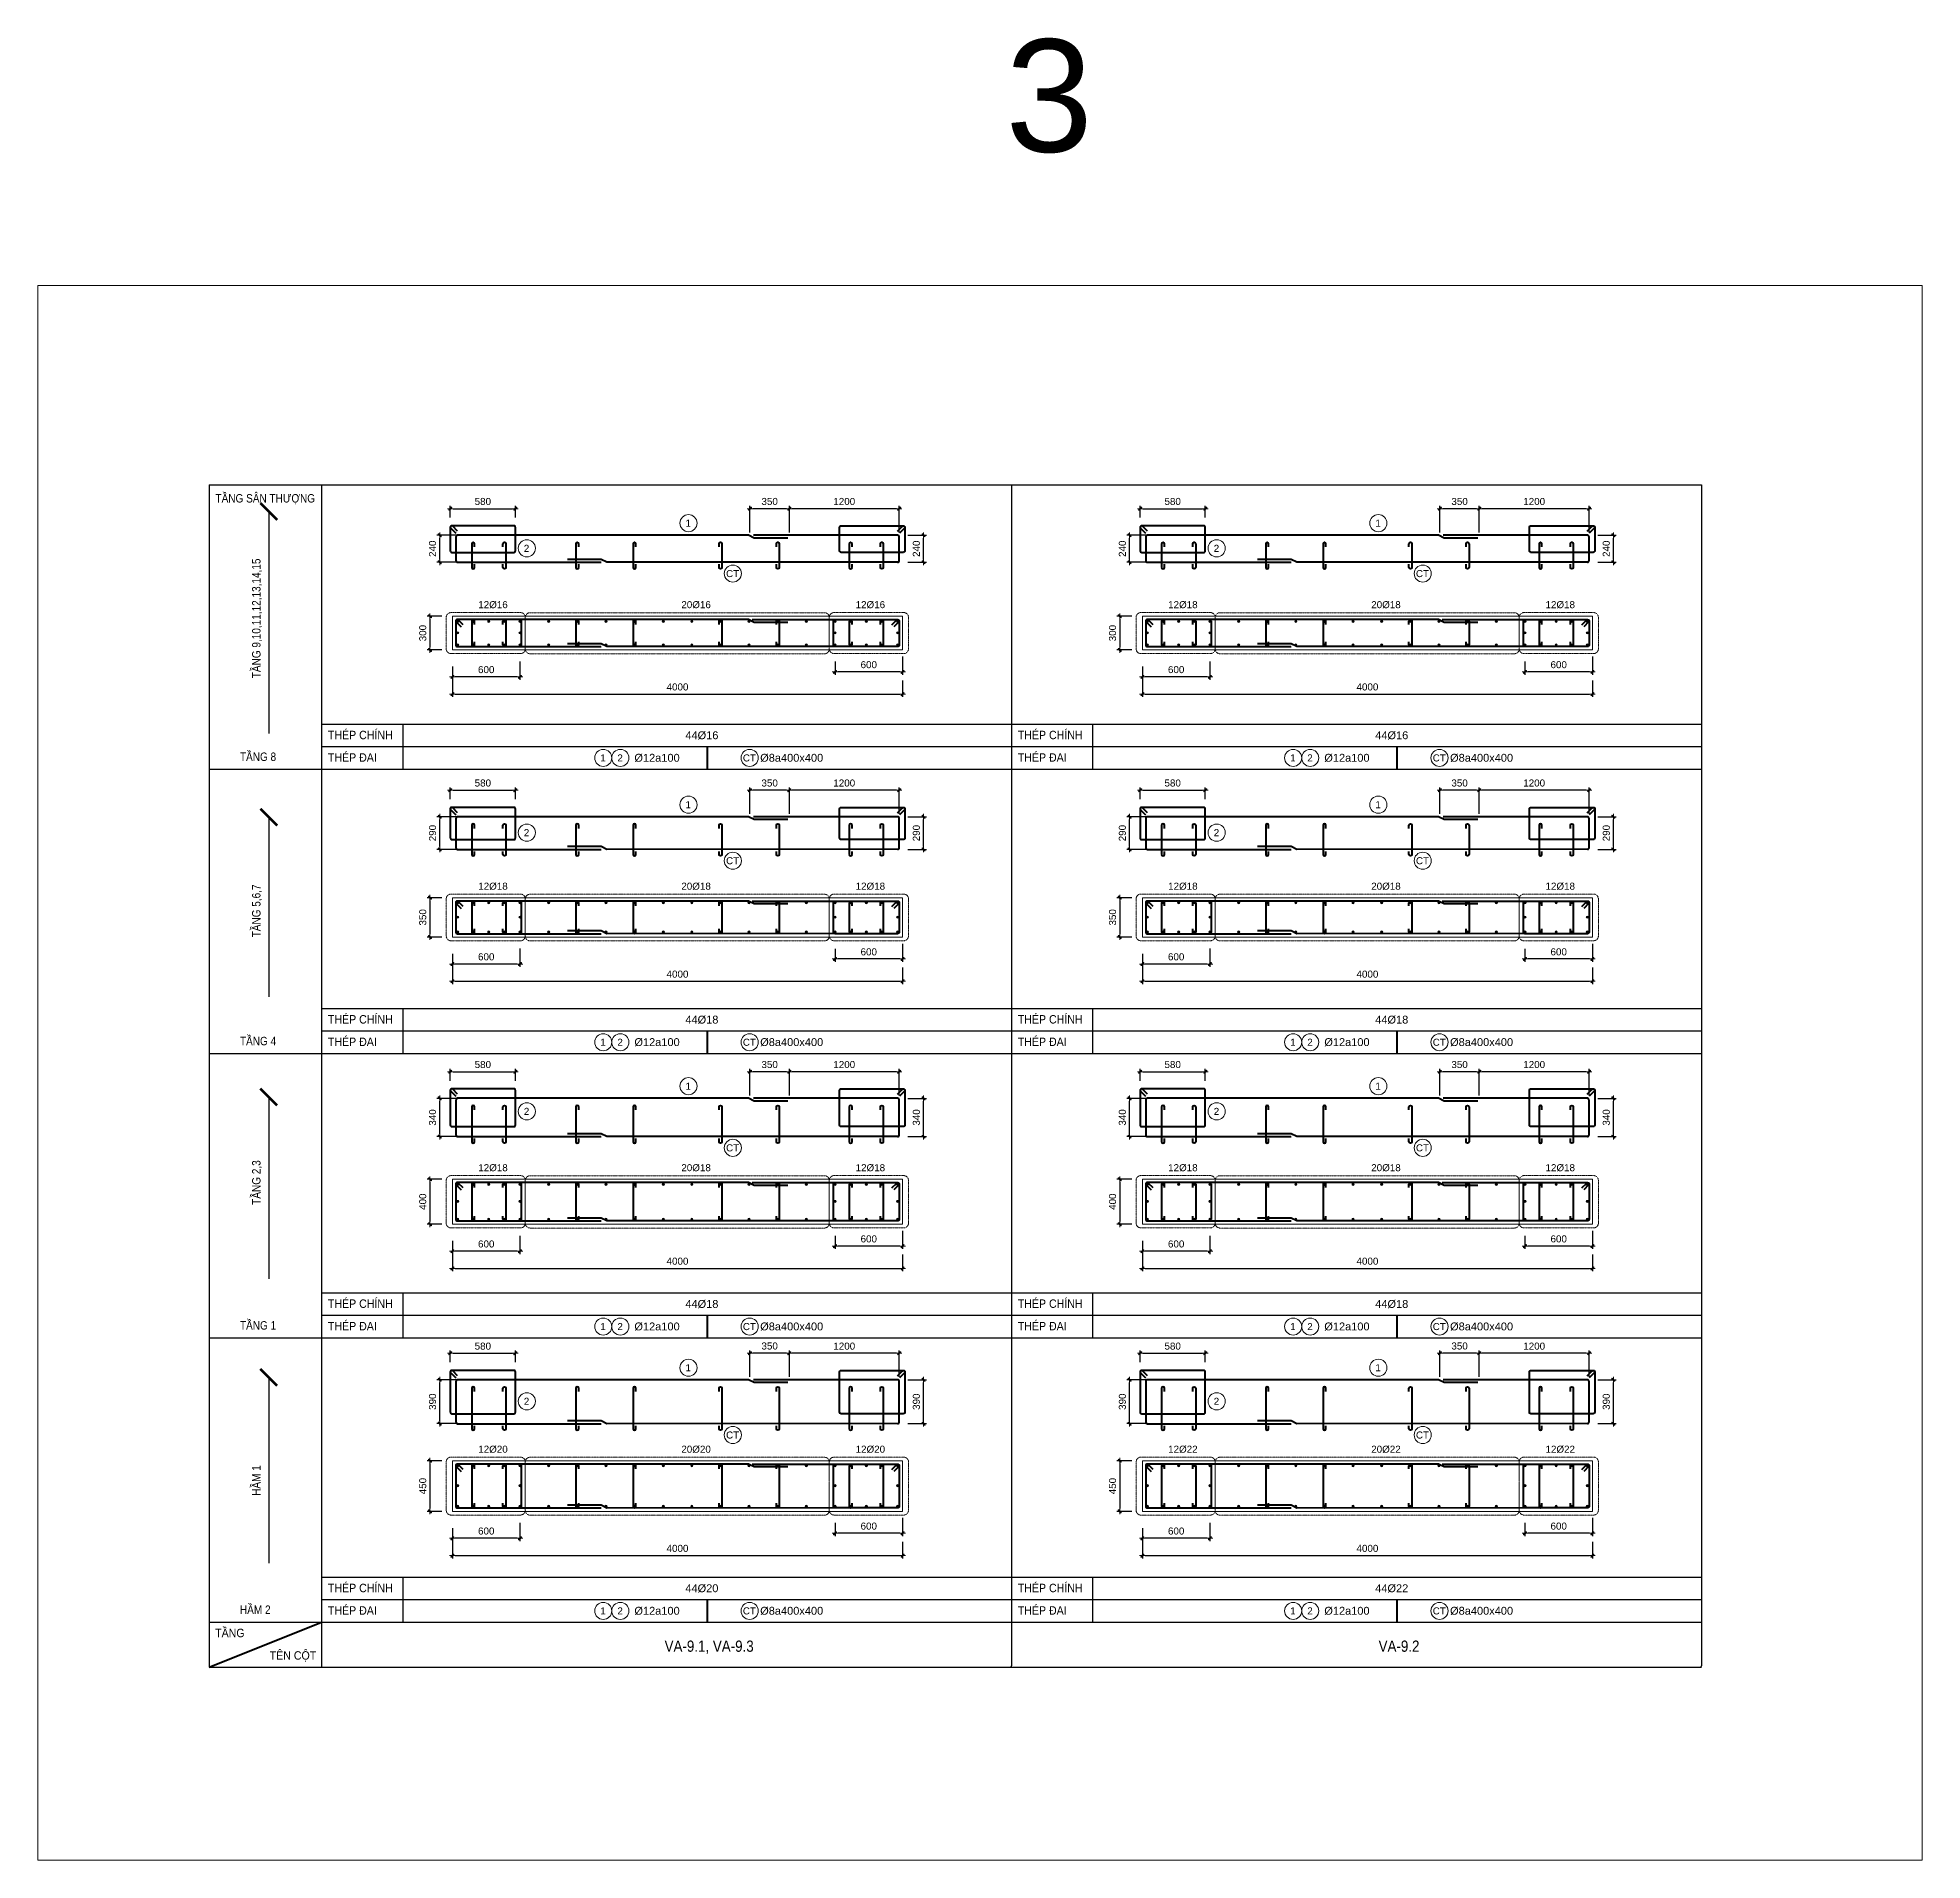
# Model space of a CAD drawing. Header units: millimetres. Extents: x -146909 to 4830753, y -683702 to -336947.
# Drawn here: x 4530568 to 4547318, y -448762 to -432559 of the extents above; entities that cross this region are included whole.
import ezdxf
from ezdxf.enums import TextEntityAlignment as Align

# ---------------------------------------------------------------- set-up
doc = ezdxf.new("R2010")
doc.units = ezdxf.units.MM
doc.header["$MEASUREMENT"] = 0
doc.linetypes.add('HIDDEN', pattern=[0.375, 0.25, -0.125])
doc.layers.get('0').update_dxf_attribs({"lineweight": 9})
doc.layers.get('Defpoints').update_dxf_attribs({"color": 10, "lineweight": 0})
for name, color, linetype, lineweight in [("'S_General_Cont_1 Thin", 1, 'Continuous', 18), ("'S_General_Text_3_Member name", 3, 'Continuous', 35), ('CDAI', 3, 'Continuous', 40), ('chunho.q', 1, 'Continuous', 13), ('CTHEP', 4, 'Continuous', 50), ('DBAO', 2, 'Continuous', 13), ('DMo', 9, 'HIDDEN', 9), ('KTH', 154, 'Continuous', 9), ('STICK', 1, 'Continuous', 9)]:
    doc.layers.add(name, color=color, linetype=linetype, lineweight=lineweight)
for name, color, linetype in [('DM', 1, 'Continuous'), ('TBL', 1, 'Continuous'), ('TX', 214, 'Continuous')]:
    doc.layers.add(name, color=color, linetype=linetype)
doc.styles.add('arial', font='arial.ttf', dxfattribs={"width": 0.85})
doc.styles.add('TTP-HelCon', font='arial.ttf')
doc.dimstyles.new('TTP-25', dxfattribs={"dimscale": 25, "dimtxt": 2.5, "dimasz": 1, "dimexe": 1, "dimexo": 1, "dimgap": 0.09, "dimtad": 0, "dimdec": 4, "dimrnd": 10, "dimzin": 9, "dimdsep": 46, "dimtxsty": 'TTP-HelCon', "dimblk": 'Stick', "dimcen": 0.09, "dimdle": 1.5, "dimclrd": 256, "dimclre": 256, "dimclrt": 1, "dimadec": 0, "dimazin": 0, "dimtfac": 1, "dimtdec": 4, "dimtmove": 0, "dimatfit": 3, "dimldrblk": 'ARCHTICK', "dimfxl": 1, "dimtvp": 1, "dimtolj": 1, "dimtzin": 0, "dimarcsym": 0})
doc.dimstyles.new('TTP-50', dxfattribs={"dimscale": 50, "dimtxt": 2.5, "dimasz": 1, "dimexe": 1, "dimexo": 1, "dimgap": 0.09, "dimtad": 0, "dimdec": 4, "dimzin": 9, "dimdsep": 46, "dimtxsty": 'arial', "dimblk": 'Stick', "dimcen": 0.09, "dimdle": 1.5, "dimclrd": 256, "dimclre": 256, "dimclrt": 1, "dimadec": 0, "dimazin": 0, "dimtfac": 1, "dimtdec": 4, "dimtmove": 0, "dimatfit": 3, "dimldrblk": 'ARCHTICK', "dimfxl": 1, "dimtvp": 1, "dimtolj": 1, "dimtzin": 0, "dimarcsym": 0})

msp = doc.modelspace()

# ---------------------------------------------------------------- texts
at = {"layer": 'chunho.q', "color": 1, "style": 'arial', "width": 0.85}
for s, p in [('TẦNG SÂN THƯỢNG', (4532148.00717, -436691.09609)), ('TẦNG 8', (4532365.16476, -438988.42756)), ('TẦNG 4', (4532365.16476, -441516.1103)), ('TẦNG 1', (4532365.16476, -444043.79304)), ('HẦM 2', (4532365.16476, -446571.47578))]:
    msp.add_text(s, height=75, dxfattribs=at).set_placement(p)
for s, p in [('TẦNG 9,10,11,12,13,14,15', (4532547.85217, -438253.24924)), ('TẦNG 5,6,7', (4532547.85217, -440556.67547)), ('TẦNG 2,3', (4532547.85217, -442934.32184)), ('HẦM 1', (4532547.85217, -445521.69795))]:
    msp.add_text(s, height=75, rotation=90, dxfattribs=at).set_placement(p)
at = {"layer": 'chunho.q', "color": 1, "style": 'arial'}
for s, p in [('12%%C16', (4534483.06051, -437630.44431)), ('20%%C16', (4536288.18251, -437630.44431)), ('12%%C16', (4537837.09801, -437630.44431)), ('12%%C18', (4540614.55698, -437630.44431)), ('20%%C18', (4542419.67898, -437630.44431)), ('12%%C18', (4543968.59448, -437630.44431)), ('12%%C18', (4534483.06051, -440133.12705)), ('20%%C18', (4536288.18251, -440133.12705)), ('12%%C18', (4537837.09801, -440133.12705)), ('12%%C18', (4540614.55698, -440133.12705)), ('20%%C18', (4542419.67898, -440133.12705)), ('12%%C18', (4543968.59448, -440133.12705)), ('12%%C18', (4534483.06051, -442635.80979)), ('20%%C18', (4536288.18251, -442635.80979)), ('12%%C18', (4537837.09801, -442635.80979)), ('12%%C18', (4540614.55698, -442635.80979)), ('20%%C18', (4542419.67898, -442635.80979)), ('12%%C18', (4543968.59448, -442635.80979)), ('12%%C20', (4534483.06051, -445138.49252)), ('20%%C20', (4536288.18251, -445138.49252)), ('12%%C20', (4537837.09801, -445138.49252)), ('12%%C22', (4540614.55698, -445138.49252)), ('20%%C22', (4542419.67898, -445138.49252)), ('12%%C22', (4543968.59448, -445138.49252))]:
    msp.add_text(s, height=62.5, dxfattribs=at).set_placement(p)
at = {"layer": 'Defpoints', "style": 'arial'}
msp.add_text('3', height=1000, dxfattribs=at).set_placement((4539557.06486, -433073.24457), align=Align.MIDDLE)
at = {"layer": 'TX', "color": 2, "style": 'arial', "width": 0.9}
for s, p in [('THÉP CHÍNH', (4533146.77856, -438757.74318)), ('THÉP CHÍNH', (4539278.27503, -438757.74318)), ('THÉP ĐAI', (4533146.77856, -438957.74318)), ('THÉP ĐAI', (4539278.27503, -438957.74318)), ('THÉP CHÍNH', (4533146.77856, -441285.42592)), ('THÉP CHÍNH', (4539278.27503, -441285.42592)), ('THÉP ĐAI', (4533146.77856, -441485.42592)), ('THÉP ĐAI', (4539278.27503, -441485.42592)), ('THÉP CHÍNH', (4533146.77856, -443813.10865)), ('THÉP CHÍNH', (4539278.27503, -443813.10865)), ('THÉP ĐAI', (4533146.77856, -444013.10865)), ('THÉP ĐAI', (4539278.27503, -444013.10865)), ('THÉP CHÍNH', (4533146.77856, -446340.79139)), ('THÉP CHÍNH', (4539278.27503, -446340.79139)), ('THÉP ĐAI', (4533146.77856, -446540.79139)), ('THÉP ĐAI', (4539278.27503, -446540.79139)), ('TẦNG', (4532144.46584, -446740.79139)), ('TÊN CỘT', (4532629.40441, -446940.79139))]:
    msp.add_text(s, height=75, dxfattribs=at).set_placement(p, align=Align.MIDDLE_LEFT)
at = {"layer": 'TX', "color": 2, "style": 'arial'}
for s, p in [('44%%C16', (4536470.6641, -438760.42756)), ('44%%C16', (4542602.16057, -438760.42756)), ('%%C12a100', (4536072.24306, -438960.42756)), ('%%C8a400x400', (4537268.95207, -438960.42756)), ('%%C12a100', (4542203.73953, -438960.42756)), ('%%C8a400x400', (4543400.44854, -438960.42756)), ('44%%C18', (4536470.6641, -441288.1103)), ('44%%C18', (4542602.16057, -441288.1103)), ('%%C12a100', (4536072.24306, -441488.1103)), ('%%C8a400x400', (4537268.95207, -441488.1103)), ('%%C12a100', (4542203.73953, -441488.1103)), ('%%C8a400x400', (4543400.44854, -441488.1103)), ('44%%C18', (4536470.6641, -443815.79304)), ('44%%C18', (4542602.16057, -443815.79304)), ('%%C12a100', (4536072.24306, -444015.79304)), ('%%C8a400x400', (4537268.95207, -444015.79304)), ('%%C12a100', (4542203.73953, -444015.79304)), ('%%C8a400x400', (4543400.44854, -444015.79304)), ('44%%C20', (4536470.6641, -446343.47578)), ('44%%C22', (4542602.16057, -446343.47578)), ('%%C12a100', (4536072.24306, -446543.47578)), ('%%C8a400x400', (4537268.95207, -446543.47578)), ('%%C12a100', (4542203.73953, -446543.47578)), ('%%C8a400x400', (4543400.44854, -446543.47578))]:
    msp.add_text(s, height=70, dxfattribs=at).set_placement(p, align=Align.MIDDLE_CENTER)
at = {"layer": 'TX', "color": 2, "char_height": 100, "width": 1911.8993861, "attachment_point": 2, "style": 'arial'}
for s, insert in [(' VA-9.1, VA-9.3 ', (4536518.822, -446808.17482)), (' VA-9.2', (4542650.31847, -446808.17482))]:
    msp.add_mtext(s, dxfattribs=dict(at, insert=insert))

# ---------------------------------------------------------------- blocks, each defined once
blk = doc.blocks.new('sign of slab')
at = {"layer": "'S_General_Cont_1 Thin"}
blk.add_circle((-10, 0), 475, dxfattribs=at)
at = {"layer": "'S_General_Text_3_Member name", "style": 'arial'}
blk.add_attdef('S', text='', height=250, dxfattribs=at).set_placement((-23, -1), align=Align.MIDDLE_CENTER)
blk = doc.blocks.new('Stick')
at = {"layer": 'STICK'}
h = blk.add_hatch(color=256, dxfattribs=at)
edge = h.paths.add_edge_path()
edge.add_line((0.3, 0.5), (-0.5, -0.3))
edge.add_arc((-0.4, -0.4), 0.141, 135, 315)
edge.add_line((-0.3, -0.5), (0.5, 0.3))
edge.add_arc((0.4, 0.4), 0.141, 315, 495)
blk.add_line((1, 0), (-1, 0), dxfattribs=at)
blk.add_lwpolyline([(0.3, 0.5), (-0.5, -0.3, 1), (-0.3, -0.5), (0.5, 0.3, 1), (0.3, 0.5, 1)], format="xyb", dxfattribs=at)
blk = doc.blocks.new('*D946')
at = {"layer": 'Defpoints', "color": 0, "transparency": 16777216}
for p in [(4538277, -436982), (4538441, -436982), (4538277, -437222)]:
    blk.add_point(p, dxfattribs=at)
at = {"layer": 'KTH', "lineweight": -2, "transparency": 16777216}
for p, q in [((4538302, -436982), (4538466, -436982)), ((4538441, -437197), (4538441, -437007)), ((4538302, -437222), (4538466, -437222))]:
    blk.add_line(p, q, dxfattribs=at)
at = {"layer": 'KTH', "lineweight": -2, "transparency": 16777216, "xscale": 25, "yscale": 25, "zscale": 25}
for p, rotation in [((4538441, -436982), 90), ((4538441, -437222), 270)]:
    blk.add_blockref('Stick', p, dxfattribs=dict(at, rotation=rotation))
at = {"layer": 'KTH', "color": 1, "transparency": 16777216, "insert": (4538377, -437102), "char_height": 62.5, "attachment_point": 5, "rotation": 90, "style": 'TTP-HelCon'}
blk.add_mtext('\\A1;240', dxfattribs=at)
blk = doc.blocks.new('_ArchTick')
at = {"color": 0, "linetype": 'ByBlock', "const_width": 0.15}
blk.add_lwpolyline([(-0.5, -0.5), (0.5, 0.5)], dxfattribs=at)
blk = doc.blocks.new('*D947')
at = {"layer": 'Defpoints', "color": 0, "transparency": 16777216}
for p in [(4534141, -436982), (4534324, -436982), (4534324, -437222)]:
    blk.add_point(p, dxfattribs=at)
at = {"layer": 'KTH', "lineweight": -2, "transparency": 16777216}
for p, q in [((4534299, -436982), (4534116, -436982)), ((4534141, -437197), (4534141, -437007)), ((4534299, -437222), (4534116, -437222))]:
    blk.add_line(p, q, dxfattribs=at)
at = {"layer": 'KTH', "lineweight": -2, "transparency": 16777216, "xscale": 25, "yscale": 25, "zscale": 25}
for p, rotation in [((4534141, -436982), 90), ((4534141, -437222), 270)]:
    blk.add_blockref('Stick', p, dxfattribs=dict(at, rotation=rotation))
at = {"layer": 'KTH', "color": 1, "transparency": 16777216, "insert": (4534077, -437102), "char_height": 62.5, "attachment_point": 5, "rotation": 90, "style": 'TTP-HelCon'}
blk.add_mtext('\\A1;240', dxfattribs=at)
blk = doc.blocks.new('*D948')
at = {"layer": 'Defpoints', "color": 0, "transparency": 16777216}
for p in [(4534254, -438124), (4534854, -438079), (4534254, -438241)]:
    blk.add_point(p, dxfattribs=at)
at = {"layer": 'KTH', "lineweight": -2, "transparency": 16777216}
for p, q in [((4534254, -438149), (4534254, -438266)), ((4534854, -438104), (4534854, -438266)), ((4534829, -438241), (4534279, -438241))]:
    blk.add_line(p, q, dxfattribs=at)
at = {"layer": 'KTH', "lineweight": -2, "transparency": 16777216, "xscale": 25, "yscale": 25, "zscale": 25, "rotation": 180}
blk.add_blockref('Stick', (4534254, -438241), dxfattribs=at)
at = {"layer": 'KTH', "lineweight": -2, "transparency": 16777216, "xscale": 25, "yscale": 25, "zscale": 25}
blk.add_blockref('Stick', (4534854, -438241), dxfattribs=at)
at = {"layer": 'KTH', "color": 1, "transparency": 16777216, "insert": (4534554, -438177), "char_height": 62.5, "attachment_point": 5, "style": 'TTP-HelCon'}
blk.add_mtext('\\A1;600', dxfattribs=at)
blk = doc.blocks.new('*D949')
at = {"layer": 'Defpoints', "color": 0, "transparency": 16777216}
for p in [(4534254, -438188), (4538254, -438247), (4538254, -438395)]:
    blk.add_point(p, dxfattribs=at)
at = {"layer": 'KTH', "lineweight": -2, "transparency": 16777216}
for p, q in [((4534254, -438213), (4534254, -438420)), ((4538254, -438272), (4538254, -438420)), ((4534279, -438395), (4538229, -438395))]:
    blk.add_line(p, q, dxfattribs=at)
at = {"layer": 'KTH', "lineweight": -2, "transparency": 16777216, "xscale": 25, "yscale": 25, "zscale": 25, "rotation": 180}
blk.add_blockref('Stick', (4534254, -438395), dxfattribs=at)
at = {"layer": 'KTH', "lineweight": -2, "transparency": 16777216, "xscale": 25, "yscale": 25, "zscale": 25}
blk.add_blockref('Stick', (4538254, -438395), dxfattribs=at)
at = {"layer": 'KTH', "color": 1, "transparency": 16777216, "insert": (4536254, -438331), "char_height": 62.5, "attachment_point": 5, "style": 'TTP-HelCon'}
blk.add_mtext('\\A1;4000', dxfattribs=at)
blk = doc.blocks.new('*D950')
at = {"layer": 'Defpoints', "color": 0, "transparency": 16777216}
for p in [(4537654, -438080), (4538254, -438035), (4537654, -438197)]:
    blk.add_point(p, dxfattribs=at)
at = {"layer": 'KTH', "lineweight": -2, "transparency": 16777216}
for p, q in [((4537654, -438105), (4537654, -438222)), ((4538254, -438060), (4538254, -438222)), ((4538229, -438197), (4537679, -438197))]:
    blk.add_line(p, q, dxfattribs=at)
at = {"layer": 'KTH', "lineweight": -2, "transparency": 16777216, "xscale": 25, "yscale": 25, "zscale": 25, "rotation": 180}
blk.add_blockref('Stick', (4537654, -438197), dxfattribs=at)
at = {"layer": 'KTH', "lineweight": -2, "transparency": 16777216, "xscale": 25, "yscale": 25, "zscale": 25}
blk.add_blockref('Stick', (4538254, -438197), dxfattribs=at)
at = {"layer": 'KTH', "color": 1, "transparency": 16777216, "insert": (4537954, -438133), "char_height": 62.5, "attachment_point": 5, "style": 'TTP-HelCon'}
blk.add_mtext('\\A1;600', dxfattribs=at)
blk = doc.blocks.new('*D951')
at = {"layer": 'Defpoints', "color": 0, "transparency": 16777216}
for p in [(4536898, -436746), (4536898, -436982), (4537248, -436982)]:
    blk.add_point(p, dxfattribs=at)
at = {"layer": 'KTH', "lineweight": -2, "transparency": 16777216}
for p, q in [((4536898, -436957), (4536898, -436721)), ((4537223, -436746), (4536923, -436746)), ((4537248, -436957), (4537248, -436721))]:
    blk.add_line(p, q, dxfattribs=at)
at = {"layer": 'KTH', "lineweight": -2, "transparency": 16777216, "xscale": 25, "yscale": 25, "zscale": 25, "rotation": 180}
blk.add_blockref('Stick', (4536898, -436746), dxfattribs=at)
at = {"layer": 'KTH', "lineweight": -2, "transparency": 16777216, "xscale": 25, "yscale": 25, "zscale": 25}
blk.add_blockref('Stick', (4537248, -436746), dxfattribs=at)
at = {"layer": 'KTH', "color": 1, "transparency": 16777216, "insert": (4537073, -436682), "char_height": 62.5, "attachment_point": 5, "style": 'TTP-HelCon'}
blk.add_mtext('\\A1;350', dxfattribs=at)
blk = doc.blocks.new('*D952')
at = {"layer": 'Defpoints', "color": 0, "transparency": 16777216}
for p in [(4537248, -436746), (4537248, -436982), (4538224, -436982)]:
    blk.add_point(p, dxfattribs=at)
at = {"layer": 'KTH', "lineweight": -2, "transparency": 16777216}
for p, q in [((4537248, -436957), (4537248, -436721)), ((4538199, -436746), (4537273, -436746)), ((4538224, -436957), (4538224, -436721))]:
    blk.add_line(p, q, dxfattribs=at)
at = {"layer": 'KTH', "lineweight": -2, "transparency": 16777216, "xscale": 25, "yscale": 25, "zscale": 25, "rotation": 180}
blk.add_blockref('Stick', (4537248, -436746), dxfattribs=at)
at = {"layer": 'KTH', "lineweight": -2, "transparency": 16777216, "xscale": 25, "yscale": 25, "zscale": 25}
blk.add_blockref('Stick', (4538224, -436746), dxfattribs=at)
at = {"layer": 'KTH', "color": 1, "transparency": 16777216, "insert": (4537736, -436682), "char_height": 62.5, "attachment_point": 5, "style": 'TTP-HelCon'}
blk.add_mtext('\\A1;1200', dxfattribs=at)
blk = doc.blocks.new('*U912')
at = {"layer": 'CTHEP', "ltscale": 0.02, "const_width": 10}
blk.add_lwpolyline([(0, 5, -1), (0, -5, -1)], format="xyb", close=True, dxfattribs=at)
at = {"layer": 'Defpoints', "color": 1}
blk.add_circle((0, 0), 10, dxfattribs=at)
blk = doc.blocks.new('*U913')
at = {"layer": 'CDAI', "color": 0, "linetype": 'ByBlock', "lineweight": -2, "transparency": 16777216}
for p in [(0, 0), (138.75, 0), (277.5, 0), (416.25, 0), (555, 0)]:
    blk.add_blockref('*U912', p, dxfattribs=at)
blk = doc.blocks.new('*D953')
at = {"layer": 'Defpoints', "color": 0, "transparency": 16777216}
for p in [(4534184, -437702), (4534054, -438002), (4534184, -438002)]:
    blk.add_point(p, dxfattribs=at)
at = {"layer": 'KTH', "lineweight": -2, "transparency": 16777216}
for p, q in [((4534159, -437702), (4534029, -437702)), ((4534054, -437727), (4534054, -437977)), ((4534159, -438002), (4534029, -438002))]:
    blk.add_line(p, q, dxfattribs=at)
at = {"layer": 'KTH', "lineweight": -2, "transparency": 16777216, "xscale": 25, "yscale": 25, "zscale": 25}
for p, rotation in [((4534054, -437702), 90), ((4534054, -438002), 270)]:
    blk.add_blockref('Stick', p, dxfattribs=dict(at, rotation=rotation))
at = {"layer": 'KTH', "color": 1, "transparency": 16777216, "insert": (4533990, -437852), "char_height": 62.5, "attachment_point": 5, "rotation": 90, "style": 'TTP-HelCon'}
blk.add_mtext('\\A1;300', dxfattribs=at)
blk = doc.blocks.new('*U914')
at = {"layer": 'CTHEP', "ltscale": 0.02, "const_width": 10}
blk.add_lwpolyline([(0, 5, -1), (0, -5, -1)], format="xyb", close=True, dxfattribs=at)
at = {"layer": 'Defpoints', "color": 1}
blk.add_circle((0, 0), 10, dxfattribs=at)
blk = doc.blocks.new('*U915')
at = {"layer": 'CDAI', "color": 0, "linetype": 'ByBlock', "lineweight": -2, "transparency": 16777216}
blk.add_blockref('*U914', (0, 0), dxfattribs=at)
blk = doc.blocks.new('*U908')
at = {"layer": 'CTHEP', "ltscale": 0.02, "const_width": 10}
blk.add_lwpolyline([(0, 5, -1), (0, -5, -1)], format="xyb", close=True, dxfattribs=at)
at = {"layer": 'Defpoints', "color": 1}
blk.add_circle((0, 0), 10, dxfattribs=at)
blk = doc.blocks.new('*U911')
at = {"layer": 'CDAI', "color": 0, "linetype": 'ByBlock', "lineweight": -2, "transparency": 16777216}
blk.add_blockref('*U908', (0, 0), dxfattribs=at)
blk = doc.blocks.new('*U916')
at = {"layer": 'CTHEP', "ltscale": 0.02, "const_width": 10}
blk.add_lwpolyline([(0, 5, -1), (0, -5, -1)], format="xyb", close=True, dxfattribs=at)
at = {"layer": 'Defpoints', "color": 1}
blk.add_circle((0, 0), 10, dxfattribs=at)
blk = doc.blocks.new('*U917')
at = {"layer": 'CDAI', "color": 0, "linetype": 'ByBlock', "lineweight": -2, "transparency": 16777216}
blk.add_blockref('*U916', (0, 0), dxfattribs=at)
blk = doc.blocks.new('*U927')
at = {"layer": 'CTHEP', "ltscale": 0.02, "const_width": 10}
blk.add_lwpolyline([(0, 5, -1), (0, -5, -1)], format="xyb", close=True, dxfattribs=at)
at = {"layer": 'Defpoints', "color": 1}
blk.add_circle((0, 0), 10, dxfattribs=at)
blk = doc.blocks.new('*U928')
at = {"layer": 'CDAI', "color": 0, "linetype": 'ByBlock', "lineweight": -2, "transparency": 16777216}
for p in [(0, 0), (255, 0), (509, 0), (764, 0), (1018, 0), (1273, 0), (1527, 0), (1782, 0), (2036, 0), (2291, 0), (2545, 0), (2800, 0)]:
    blk.add_blockref('*U927', p, dxfattribs=at)
blk = doc.blocks.new('*D954')
at = {"layer": 'Defpoints', "color": 0, "transparency": 16777216}
for p in [(4534813, -436746), (4534234, -436850), (4534813, -436850)]:
    blk.add_point(p, dxfattribs=at)
at = {"layer": 'KTH', "lineweight": -2, "transparency": 16777216}
for p, q in [((4534234, -436825), (4534234, -436721)), ((4534259, -436746), (4534788, -436746)), ((4534813, -436825), (4534813, -436721))]:
    blk.add_line(p, q, dxfattribs=at)
at = {"layer": 'KTH', "lineweight": -2, "transparency": 16777216, "xscale": 25, "yscale": 25, "zscale": 25, "rotation": 180}
blk.add_blockref('Stick', (4534234, -436746), dxfattribs=at)
at = {"layer": 'KTH', "lineweight": -2, "transparency": 16777216, "xscale": 25, "yscale": 25, "zscale": 25}
blk.add_blockref('Stick', (4534813, -436746), dxfattribs=at)
at = {"layer": 'KTH', "color": 1, "transparency": 16777216, "insert": (4534524, -436682), "char_height": 62.5, "attachment_point": 5, "style": 'TTP-HelCon'}
blk.add_mtext('\\A1;580', dxfattribs=at)
blk = doc.blocks.new('*U909')
at = {"layer": 'CTHEP', "ltscale": 0.02, "const_width": 10}
blk.add_lwpolyline([(0, 5, -1), (0, -5, -1)], format="xyb", close=True, dxfattribs=at)
at = {"layer": 'Defpoints', "color": 1}
blk.add_circle((0, 0), 10, dxfattribs=at)
blk = doc.blocks.new('*U910')
at = {"layer": 'CDAI', "color": 0, "linetype": 'ByBlock', "lineweight": -2, "transparency": 16777216}
blk.add_blockref('*U909', (0, 0), dxfattribs=at)
blk = doc.blocks.new('*U929')
at = {"layer": 'CTHEP', "ltscale": 0.02, "const_width": 10}
blk.add_lwpolyline([(0, 5, -1), (0, -5, -1)], format="xyb", close=True, dxfattribs=at)
at = {"layer": 'Defpoints', "color": 1}
blk.add_circle((0, 0), 10, dxfattribs=at)
blk = doc.blocks.new('*U930')
at = {"layer": 'CDAI', "color": 0, "linetype": 'ByBlock', "lineweight": -2, "transparency": 16777216}
for p in [(0, 0), (138.75, 0), (277.5, 0), (416.25, 0), (555, 0)]:
    blk.add_blockref('*U929', p, dxfattribs=at)
blk = doc.blocks.new('*U933')
at = {"layer": 'CTHEP', "ltscale": 0.02, "const_width": 10}
blk.add_lwpolyline([(0, 5, -1), (0, -5, -1)], format="xyb", close=True, dxfattribs=at)
at = {"layer": 'Defpoints', "color": 1}
blk.add_circle((0, 0), 10, dxfattribs=at)
blk = doc.blocks.new('*U934')
at = {"layer": 'CDAI', "color": 0, "linetype": 'ByBlock', "lineweight": -2, "transparency": 16777216}
for p in [(0, 0), (138.75, 0), (277.5, 0), (416.25, 0), (555, 0)]:
    blk.add_blockref('*U933', p, dxfattribs=at)
blk = doc.blocks.new('*U931')
at = {"layer": 'CTHEP', "ltscale": 0.02, "const_width": 10}
blk.add_lwpolyline([(0, 5, -1), (0, -5, -1)], format="xyb", close=True, dxfattribs=at)
at = {"layer": 'Defpoints', "color": 1}
blk.add_circle((0, 0), 10, dxfattribs=at)
blk = doc.blocks.new('*U932')
at = {"layer": 'CDAI', "color": 0, "linetype": 'ByBlock', "lineweight": -2, "transparency": 16777216}
for p in [(0, 0), (138.75, 0), (277.5, 0), (416.25, 0), (555, 0)]:
    blk.add_blockref('*U931', p, dxfattribs=at)
blk = doc.blocks.new('*U935')
at = {"layer": 'CTHEP', "ltscale": 0.02, "const_width": 10}
blk.add_lwpolyline([(0, 5, -1), (0, -5, -1)], format="xyb", close=True, dxfattribs=at)
at = {"layer": 'Defpoints', "color": 1}
blk.add_circle((0, 0), 10, dxfattribs=at)
blk = doc.blocks.new('*U936')
at = {"layer": 'CDAI', "color": 0, "linetype": 'ByBlock', "lineweight": -2, "transparency": 16777216}
for p in [(0, 0), (255, 0), (509, 0), (764, 0), (1018, 0), (1273, 0), (1527, 0), (1782, 0), (2036, 0), (2291, 0), (2545, 0), (2800, 0)]:
    blk.add_blockref('*U935', p, dxfattribs=at)
blk = doc.blocks.new('*D937')
at = {"layer": 'Defpoints', "color": 0, "transparency": 16777216}
for p in [(4538277, -439485), (4538441, -439485), (4538277, -439775)]:
    blk.add_point(p, dxfattribs=at)
at = {"layer": 'KTH', "lineweight": -2, "transparency": 16777216}
for p, q in [((4538302, -439485), (4538466, -439485)), ((4538441, -439750), (4538441, -439510)), ((4538302, -439775), (4538466, -439775))]:
    blk.add_line(p, q, dxfattribs=at)
at = {"layer": 'KTH', "lineweight": -2, "transparency": 16777216, "xscale": 25, "yscale": 25, "zscale": 25}
for p, rotation in [((4538441, -439485), 90), ((4538441, -439775), 270)]:
    blk.add_blockref('Stick', p, dxfattribs=dict(at, rotation=rotation))
at = {"layer": 'KTH', "color": 1, "transparency": 16777216, "insert": (4538377, -439630), "char_height": 62.5, "attachment_point": 5, "rotation": 90, "style": 'TTP-HelCon'}
blk.add_mtext('\\A1;290', dxfattribs=at)
blk = doc.blocks.new('*D938')
at = {"layer": 'Defpoints', "color": 0, "transparency": 16777216}
for p in [(4534141, -439485), (4534324, -439485), (4534324, -439775)]:
    blk.add_point(p, dxfattribs=at)
at = {"layer": 'KTH', "lineweight": -2, "transparency": 16777216}
for p, q in [((4534299, -439485), (4534116, -439485)), ((4534141, -439750), (4534141, -439510)), ((4534299, -439775), (4534116, -439775))]:
    blk.add_line(p, q, dxfattribs=at)
at = {"layer": 'KTH', "lineweight": -2, "transparency": 16777216, "xscale": 25, "yscale": 25, "zscale": 25}
for p, rotation in [((4534141, -439485), 90), ((4534141, -439775), 270)]:
    blk.add_blockref('Stick', p, dxfattribs=dict(at, rotation=rotation))
at = {"layer": 'KTH', "color": 1, "transparency": 16777216, "insert": (4534077, -439630), "char_height": 62.5, "attachment_point": 5, "rotation": 90, "style": 'TTP-HelCon'}
blk.add_mtext('\\A1;290', dxfattribs=at)
blk = doc.blocks.new('*D939')
at = {"layer": 'Defpoints', "color": 0, "transparency": 16777216}
for p in [(4534254, -440677), (4534854, -440632), (4534254, -440794)]:
    blk.add_point(p, dxfattribs=at)
at = {"layer": 'KTH', "lineweight": -2, "transparency": 16777216}
for p, q in [((4534854, -440657), (4534854, -440819)), ((4534254, -440702), (4534254, -440819)), ((4534829, -440794), (4534279, -440794))]:
    blk.add_line(p, q, dxfattribs=at)
at = {"layer": 'KTH', "lineweight": -2, "transparency": 16777216, "xscale": 25, "yscale": 25, "zscale": 25, "rotation": 180}
blk.add_blockref('Stick', (4534254, -440794), dxfattribs=at)
at = {"layer": 'KTH', "lineweight": -2, "transparency": 16777216, "xscale": 25, "yscale": 25, "zscale": 25}
blk.add_blockref('Stick', (4534854, -440794), dxfattribs=at)
at = {"layer": 'KTH', "color": 1, "transparency": 16777216, "insert": (4534554, -440730), "char_height": 62.5, "attachment_point": 5, "style": 'TTP-HelCon'}
blk.add_mtext('\\A1;600', dxfattribs=at)
blk = doc.blocks.new('*D940')
at = {"layer": 'Defpoints', "color": 0, "transparency": 16777216}
for p in [(4534254, -440741), (4538254, -440799), (4538254, -440947)]:
    blk.add_point(p, dxfattribs=at)
at = {"layer": 'KTH', "lineweight": -2, "transparency": 16777216}
for p, q in [((4534254, -440766), (4534254, -440972)), ((4538254, -440824), (4538254, -440972)), ((4534279, -440947), (4538229, -440947))]:
    blk.add_line(p, q, dxfattribs=at)
at = {"layer": 'KTH', "lineweight": -2, "transparency": 16777216, "xscale": 25, "yscale": 25, "zscale": 25, "rotation": 180}
blk.add_blockref('Stick', (4534254, -440947), dxfattribs=at)
at = {"layer": 'KTH', "lineweight": -2, "transparency": 16777216, "xscale": 25, "yscale": 25, "zscale": 25}
blk.add_blockref('Stick', (4538254, -440947), dxfattribs=at)
at = {"layer": 'KTH', "color": 1, "transparency": 16777216, "insert": (4536254, -440884), "char_height": 62.5, "attachment_point": 5, "style": 'TTP-HelCon'}
blk.add_mtext('\\A1;4000', dxfattribs=at)
blk = doc.blocks.new('*D941')
at = {"layer": 'Defpoints', "color": 0, "transparency": 16777216}
for p in [(4537654, -440633), (4538254, -440588), (4537654, -440749)]:
    blk.add_point(p, dxfattribs=at)
at = {"layer": 'KTH', "lineweight": -2, "transparency": 16777216}
for p, q in [((4537654, -440658), (4537654, -440774)), ((4538254, -440613), (4538254, -440774)), ((4538229, -440749), (4537679, -440749))]:
    blk.add_line(p, q, dxfattribs=at)
at = {"layer": 'KTH', "lineweight": -2, "transparency": 16777216, "xscale": 25, "yscale": 25, "zscale": 25, "rotation": 180}
blk.add_blockref('Stick', (4537654, -440749), dxfattribs=at)
at = {"layer": 'KTH', "lineweight": -2, "transparency": 16777216, "xscale": 25, "yscale": 25, "zscale": 25}
blk.add_blockref('Stick', (4538254, -440749), dxfattribs=at)
at = {"layer": 'KTH', "color": 1, "transparency": 16777216, "insert": (4537954, -440686), "char_height": 62.5, "attachment_point": 5, "style": 'TTP-HelCon'}
blk.add_mtext('\\A1;600', dxfattribs=at)
blk = doc.blocks.new('*D942')
at = {"layer": 'Defpoints', "color": 0, "transparency": 16777216}
for p in [(4536898, -439249), (4536898, -439485), (4537248, -439485)]:
    blk.add_point(p, dxfattribs=at)
at = {"layer": 'KTH', "lineweight": -2, "transparency": 16777216}
for p, q in [((4536898, -439460), (4536898, -439224)), ((4537223, -439249), (4536923, -439249)), ((4537248, -439460), (4537248, -439224))]:
    blk.add_line(p, q, dxfattribs=at)
at = {"layer": 'KTH', "lineweight": -2, "transparency": 16777216, "xscale": 25, "yscale": 25, "zscale": 25, "rotation": 180}
blk.add_blockref('Stick', (4536898, -439249), dxfattribs=at)
at = {"layer": 'KTH', "lineweight": -2, "transparency": 16777216, "xscale": 25, "yscale": 25, "zscale": 25}
blk.add_blockref('Stick', (4537248, -439249), dxfattribs=at)
at = {"layer": 'KTH', "color": 1, "transparency": 16777216, "insert": (4537073, -439185), "char_height": 62.5, "attachment_point": 5, "style": 'TTP-HelCon'}
blk.add_mtext('\\A1;350', dxfattribs=at)
blk = doc.blocks.new('*D943')
at = {"layer": 'Defpoints', "color": 0, "transparency": 16777216}
for p in [(4537248, -439249), (4537248, -439485), (4538224, -439485)]:
    blk.add_point(p, dxfattribs=at)
at = {"layer": 'KTH', "lineweight": -2, "transparency": 16777216}
for p, q in [((4537248, -439460), (4537248, -439224)), ((4538199, -439249), (4537273, -439249)), ((4538224, -439460), (4538224, -439224))]:
    blk.add_line(p, q, dxfattribs=at)
at = {"layer": 'KTH', "lineweight": -2, "transparency": 16777216, "xscale": 25, "yscale": 25, "zscale": 25, "rotation": 180}
blk.add_blockref('Stick', (4537248, -439249), dxfattribs=at)
at = {"layer": 'KTH', "lineweight": -2, "transparency": 16777216, "xscale": 25, "yscale": 25, "zscale": 25}
blk.add_blockref('Stick', (4538224, -439249), dxfattribs=at)
at = {"layer": 'KTH', "color": 1, "transparency": 16777216, "insert": (4537736, -439185), "char_height": 62.5, "attachment_point": 5, "style": 'TTP-HelCon'}
blk.add_mtext('\\A1;1200', dxfattribs=at)
blk = doc.blocks.new('*U901')
at = {"layer": 'CTHEP', "ltscale": 0.02, "const_width": 10}
blk.add_lwpolyline([(0, 5, -1), (0, -5, -1)], format="xyb", close=True, dxfattribs=at)
at = {"layer": 'Defpoints', "color": 1}
blk.add_circle((0, 0), 10, dxfattribs=at)
blk = doc.blocks.new('*U902')
at = {"layer": 'CDAI', "color": 0, "linetype": 'ByBlock', "lineweight": -2, "transparency": 16777216}
for p in [(0, 0), (138.75, 0), (277.5, 0), (416.25, 0), (555, 0)]:
    blk.add_blockref('*U901', p, dxfattribs=at)
blk = doc.blocks.new('*D944')
at = {"layer": 'Defpoints', "color": 0, "transparency": 16777216}
for p in [(4534184, -440204), (4534054, -440554), (4534184, -440554)]:
    blk.add_point(p, dxfattribs=at)
at = {"layer": 'KTH', "lineweight": -2, "transparency": 16777216}
for p, q in [((4534159, -440204), (4534029, -440204)), ((4534054, -440229), (4534054, -440529)), ((4534159, -440554), (4534029, -440554))]:
    blk.add_line(p, q, dxfattribs=at)
at = {"layer": 'KTH', "lineweight": -2, "transparency": 16777216, "xscale": 25, "yscale": 25, "zscale": 25}
for p, rotation in [((4534054, -440204), 90), ((4534054, -440554), 270)]:
    blk.add_blockref('Stick', p, dxfattribs=dict(at, rotation=rotation))
at = {"layer": 'KTH', "color": 1, "transparency": 16777216, "insert": (4533990, -440379), "char_height": 62.5, "attachment_point": 5, "rotation": 90, "style": 'TTP-HelCon'}
blk.add_mtext('\\A1;350', dxfattribs=at)
blk = doc.blocks.new('*U903')
at = {"layer": 'CTHEP', "ltscale": 0.02, "const_width": 10}
blk.add_lwpolyline([(0, 5, -1), (0, -5, -1)], format="xyb", close=True, dxfattribs=at)
at = {"layer": 'Defpoints', "color": 1}
blk.add_circle((0, 0), 10, dxfattribs=at)
blk = doc.blocks.new('*U904')
at = {"layer": 'CDAI', "color": 0, "linetype": 'ByBlock', "lineweight": -2, "transparency": 16777216}
blk.add_blockref('*U903', (0, 0), dxfattribs=at)
blk = doc.blocks.new('*U897')
at = {"layer": 'CTHEP', "ltscale": 0.02, "const_width": 10}
blk.add_lwpolyline([(0, 5, -1), (0, -5, -1)], format="xyb", close=True, dxfattribs=at)
at = {"layer": 'Defpoints', "color": 1}
blk.add_circle((0, 0), 10, dxfattribs=at)
blk = doc.blocks.new('*U900')
at = {"layer": 'CDAI', "color": 0, "linetype": 'ByBlock', "lineweight": -2, "transparency": 16777216}
blk.add_blockref('*U897', (0, 0), dxfattribs=at)
blk = doc.blocks.new('*U905')
at = {"layer": 'CTHEP', "ltscale": 0.02, "const_width": 10}
blk.add_lwpolyline([(0, 5, -1), (0, -5, -1)], format="xyb", close=True, dxfattribs=at)
at = {"layer": 'Defpoints', "color": 1}
blk.add_circle((0, 0), 10, dxfattribs=at)
blk = doc.blocks.new('*U906')
at = {"layer": 'CDAI', "color": 0, "linetype": 'ByBlock', "lineweight": -2, "transparency": 16777216}
blk.add_blockref('*U905', (0, 0), dxfattribs=at)
blk = doc.blocks.new('*U907')
at = {"layer": 'CTHEP', "ltscale": 0.02, "const_width": 10}
blk.add_lwpolyline([(0, 5, -1), (0, -5, -1)], format="xyb", close=True, dxfattribs=at)
at = {"layer": 'Defpoints', "color": 1}
blk.add_circle((0, 0), 10, dxfattribs=at)
blk = doc.blocks.new('*U918')
at = {"layer": 'CDAI', "color": 0, "linetype": 'ByBlock', "lineweight": -2, "transparency": 16777216}
for p in [(0, 0), (255, 0), (509, 0), (764, 0), (1018, 0), (1273, 0), (1527, 0), (1782, 0), (2036, 0), (2291, 0), (2545, 0), (2800, 0)]:
    blk.add_blockref('*U907', p, dxfattribs=at)
blk = doc.blocks.new('*D945')
at = {"layer": 'Defpoints', "color": 0, "transparency": 16777216}
for p in [(4534813, -439249), (4534234, -439353), (4534813, -439353)]:
    blk.add_point(p, dxfattribs=at)
at = {"layer": 'KTH', "lineweight": -2, "transparency": 16777216}
for p, q in [((4534234, -439328), (4534234, -439224)), ((4534259, -439249), (4534788, -439249)), ((4534813, -439328), (4534813, -439224))]:
    blk.add_line(p, q, dxfattribs=at)
at = {"layer": 'KTH', "lineweight": -2, "transparency": 16777216, "xscale": 25, "yscale": 25, "zscale": 25, "rotation": 180}
blk.add_blockref('Stick', (4534234, -439249), dxfattribs=at)
at = {"layer": 'KTH', "lineweight": -2, "transparency": 16777216, "xscale": 25, "yscale": 25, "zscale": 25}
blk.add_blockref('Stick', (4534813, -439249), dxfattribs=at)
at = {"layer": 'KTH', "color": 1, "transparency": 16777216, "insert": (4534524, -439185), "char_height": 62.5, "attachment_point": 5, "style": 'TTP-HelCon'}
blk.add_mtext('\\A1;580', dxfattribs=at)
blk = doc.blocks.new('*U898')
at = {"layer": 'CTHEP', "ltscale": 0.02, "const_width": 10}
blk.add_lwpolyline([(0, 5, -1), (0, -5, -1)], format="xyb", close=True, dxfattribs=at)
at = {"layer": 'Defpoints', "color": 1}
blk.add_circle((0, 0), 10, dxfattribs=at)
blk = doc.blocks.new('*U899')
at = {"layer": 'CDAI', "color": 0, "linetype": 'ByBlock', "lineweight": -2, "transparency": 16777216}
blk.add_blockref('*U898', (0, 0), dxfattribs=at)
blk = doc.blocks.new('*U919')
at = {"layer": 'CTHEP', "ltscale": 0.02, "const_width": 10}
blk.add_lwpolyline([(0, 5, -1), (0, -5, -1)], format="xyb", close=True, dxfattribs=at)
at = {"layer": 'Defpoints', "color": 1}
blk.add_circle((0, 0), 10, dxfattribs=at)
blk = doc.blocks.new('*U920')
at = {"layer": 'CDAI', "color": 0, "linetype": 'ByBlock', "lineweight": -2, "transparency": 16777216}
for p in [(0, 0), (138.75, 0), (277.5, 0), (416.25, 0), (555, 0)]:
    blk.add_blockref('*U919', p, dxfattribs=at)
blk = doc.blocks.new('*U923')
at = {"layer": 'CTHEP', "ltscale": 0.02, "const_width": 10}
blk.add_lwpolyline([(0, 5, -1), (0, -5, -1)], format="xyb", close=True, dxfattribs=at)
at = {"layer": 'Defpoints', "color": 1}
blk.add_circle((0, 0), 10, dxfattribs=at)
blk = doc.blocks.new('*U924')
at = {"layer": 'CDAI', "color": 0, "linetype": 'ByBlock', "lineweight": -2, "transparency": 16777216}
for p in [(0, 0), (138.75, 0), (277.5, 0), (416.25, 0), (555, 0)]:
    blk.add_blockref('*U923', p, dxfattribs=at)
blk = doc.blocks.new('*U921')
at = {"layer": 'CTHEP', "ltscale": 0.02, "const_width": 10}
blk.add_lwpolyline([(0, 5, -1), (0, -5, -1)], format="xyb", close=True, dxfattribs=at)
at = {"layer": 'Defpoints', "color": 1}
blk.add_circle((0, 0), 10, dxfattribs=at)
blk = doc.blocks.new('*U922')
at = {"layer": 'CDAI', "color": 0, "linetype": 'ByBlock', "lineweight": -2, "transparency": 16777216}
for p in [(0, 0), (138.75, 0), (277.5, 0), (416.25, 0), (555, 0)]:
    blk.add_blockref('*U921', p, dxfattribs=at)
blk = doc.blocks.new('*U925')
at = {"layer": 'CTHEP', "ltscale": 0.02, "const_width": 10}
blk.add_lwpolyline([(0, 5, -1), (0, -5, -1)], format="xyb", close=True, dxfattribs=at)
at = {"layer": 'Defpoints', "color": 1}
blk.add_circle((0, 0), 10, dxfattribs=at)
blk = doc.blocks.new('*U926')
at = {"layer": 'CDAI', "color": 0, "linetype": 'ByBlock', "lineweight": -2, "transparency": 16777216}
for p in [(0, 0), (255, 0), (509, 0), (764, 0), (1018, 0), (1273, 0), (1527, 0), (1782, 0), (2036, 0), (2291, 0), (2545, 0), (2800, 0)]:
    blk.add_blockref('*U925', p, dxfattribs=at)
blk = doc.blocks.new('*D1069')
at = {"layer": 'Defpoints', "color": 0, "transparency": 16777216}
for p in [(4544408, -444490), (4544572, -444490), (4544408, -444880)]:
    blk.add_point(p, dxfattribs=at)
at = {"layer": 'KTH', "lineweight": -2, "transparency": 16777216}
for p, q in [((4544433, -444490), (4544597, -444490)), ((4544572, -444855), (4544572, -444515)), ((4544433, -444880), (4544597, -444880))]:
    blk.add_line(p, q, dxfattribs=at)
at = {"layer": 'KTH', "lineweight": -2, "transparency": 16777216, "xscale": 25, "yscale": 25, "zscale": 25}
for p, rotation in [((4544572, -444490), 90), ((4544572, -444880), 270)]:
    blk.add_blockref('Stick', p, dxfattribs=dict(at, rotation=rotation))
at = {"layer": 'KTH', "color": 1, "transparency": 16777216, "insert": (4544509, -444685), "char_height": 62.5, "attachment_point": 5, "rotation": 90, "style": 'TTP-HelCon'}
blk.add_mtext('\\A1;390', dxfattribs=at)
blk = doc.blocks.new('*D1070')
at = {"layer": 'Defpoints', "color": 0, "transparency": 16777216}
for p in [(4540272, -444490), (4540456, -444490), (4540456, -444880)]:
    blk.add_point(p, dxfattribs=at)
at = {"layer": 'KTH', "lineweight": -2, "transparency": 16777216}
for p, q in [((4540431, -444490), (4540247, -444490)), ((4540272, -444855), (4540272, -444515)), ((4540431, -444880), (4540247, -444880))]:
    blk.add_line(p, q, dxfattribs=at)
at = {"layer": 'KTH', "lineweight": -2, "transparency": 16777216, "xscale": 25, "yscale": 25, "zscale": 25}
for p, rotation in [((4540272, -444490), 90), ((4540272, -444880), 270)]:
    blk.add_blockref('Stick', p, dxfattribs=dict(at, rotation=rotation))
at = {"layer": 'KTH', "color": 1, "transparency": 16777216, "insert": (4540208, -444685), "char_height": 62.5, "attachment_point": 5, "rotation": 90, "style": 'TTP-HelCon'}
blk.add_mtext('\\A1;390', dxfattribs=at)
blk = doc.blocks.new('*D1062')
at = {"layer": 'Defpoints', "color": 0, "transparency": 16777216}
for p in [(4540386, -445783), (4540986, -445738), (4540386, -445899)]:
    blk.add_point(p, dxfattribs=at)
at = {"layer": 'KTH', "lineweight": -2, "transparency": 16777216}
for p, q in [((4540386, -445808), (4540386, -445924)), ((4540986, -445763), (4540986, -445924)), ((4540961, -445899), (4540411, -445899))]:
    blk.add_line(p, q, dxfattribs=at)
at = {"layer": 'KTH', "lineweight": -2, "transparency": 16777216, "xscale": 25, "yscale": 25, "zscale": 25, "rotation": 180}
blk.add_blockref('Stick', (4540386, -445899), dxfattribs=at)
at = {"layer": 'KTH', "lineweight": -2, "transparency": 16777216, "xscale": 25, "yscale": 25, "zscale": 25}
blk.add_blockref('Stick', (4540986, -445899), dxfattribs=at)
at = {"layer": 'KTH', "color": 1, "transparency": 16777216, "insert": (4540686, -445835), "char_height": 62.5, "attachment_point": 5, "style": 'TTP-HelCon'}
blk.add_mtext('\\A1;600', dxfattribs=at)
blk = doc.blocks.new('*D1063')
at = {"layer": 'Defpoints', "color": 0, "transparency": 16777216}
for p in [(4540386, -445846), (4544386, -445905), (4544386, -446053)]:
    blk.add_point(p, dxfattribs=at)
at = {"layer": 'KTH', "lineweight": -2, "transparency": 16777216}
for p, q in [((4540386, -445871), (4540386, -446078)), ((4544386, -445930), (4544386, -446078)), ((4540411, -446053), (4544361, -446053))]:
    blk.add_line(p, q, dxfattribs=at)
at = {"layer": 'KTH', "lineweight": -2, "transparency": 16777216, "xscale": 25, "yscale": 25, "zscale": 25, "rotation": 180}
blk.add_blockref('Stick', (4540386, -446053), dxfattribs=at)
at = {"layer": 'KTH', "lineweight": -2, "transparency": 16777216, "xscale": 25, "yscale": 25, "zscale": 25}
blk.add_blockref('Stick', (4544386, -446053), dxfattribs=at)
at = {"layer": 'KTH', "color": 1, "transparency": 16777216, "insert": (4542386, -445989), "char_height": 62.5, "attachment_point": 5, "style": 'TTP-HelCon'}
blk.add_mtext('\\A1;4000', dxfattribs=at)
blk = doc.blocks.new('*D1064')
at = {"layer": 'Defpoints', "color": 0, "transparency": 16777216}
for p in [(4544386, -445693), (4543786, -445738), (4543786, -445855)]:
    blk.add_point(p, dxfattribs=at)
at = {"layer": 'KTH', "lineweight": -2, "transparency": 16777216}
for p, q in [((4543786, -445763), (4543786, -445880)), ((4544361, -445855), (4543811, -445855)), ((4544386, -445718), (4544386, -445880))]:
    blk.add_line(p, q, dxfattribs=at)
at = {"layer": 'KTH', "lineweight": -2, "transparency": 16777216, "xscale": 25, "yscale": 25, "zscale": 25, "rotation": 180}
blk.add_blockref('Stick', (4543786, -445855), dxfattribs=at)
at = {"layer": 'KTH', "lineweight": -2, "transparency": 16777216, "xscale": 25, "yscale": 25, "zscale": 25}
blk.add_blockref('Stick', (4544386, -445855), dxfattribs=at)
at = {"layer": 'KTH', "color": 1, "transparency": 16777216, "insert": (4544086, -445791), "char_height": 62.5, "attachment_point": 5, "style": 'TTP-HelCon'}
blk.add_mtext('\\A1;600', dxfattribs=at)
blk = doc.blocks.new('*D1065')
at = {"layer": 'Defpoints', "color": 0, "transparency": 16777216}
for p in [(4543030, -444254), (4543030, -444490), (4543380, -444490)]:
    blk.add_point(p, dxfattribs=at)
at = {"layer": 'KTH', "lineweight": -2, "transparency": 16777216}
for p, q in [((4543030, -444465), (4543030, -444229)), ((4543355, -444254), (4543055, -444254)), ((4543380, -444465), (4543380, -444229))]:
    blk.add_line(p, q, dxfattribs=at)
at = {"layer": 'KTH', "lineweight": -2, "transparency": 16777216, "xscale": 25, "yscale": 25, "zscale": 25, "rotation": 180}
blk.add_blockref('Stick', (4543030, -444254), dxfattribs=at)
at = {"layer": 'KTH', "lineweight": -2, "transparency": 16777216, "xscale": 25, "yscale": 25, "zscale": 25}
blk.add_blockref('Stick', (4543380, -444254), dxfattribs=at)
at = {"layer": 'KTH', "color": 1, "transparency": 16777216, "insert": (4543205, -444190), "char_height": 62.5, "attachment_point": 5, "style": 'TTP-HelCon'}
blk.add_mtext('\\A1;350', dxfattribs=at)
blk = doc.blocks.new('*D1066')
at = {"layer": 'Defpoints', "color": 0, "transparency": 16777216}
for p in [(4543380, -444254), (4543380, -444490), (4544356, -444490)]:
    blk.add_point(p, dxfattribs=at)
at = {"layer": 'KTH', "lineweight": -2, "transparency": 16777216}
for p, q in [((4543380, -444465), (4543380, -444229)), ((4544331, -444254), (4543405, -444254)), ((4544356, -444465), (4544356, -444229))]:
    blk.add_line(p, q, dxfattribs=at)
at = {"layer": 'KTH', "lineweight": -2, "transparency": 16777216, "xscale": 25, "yscale": 25, "zscale": 25, "rotation": 180}
blk.add_blockref('Stick', (4543380, -444254), dxfattribs=at)
at = {"layer": 'KTH', "lineweight": -2, "transparency": 16777216, "xscale": 25, "yscale": 25, "zscale": 25}
blk.add_blockref('Stick', (4544356, -444254), dxfattribs=at)
at = {"layer": 'KTH', "color": 1, "transparency": 16777216, "insert": (4543868, -444191), "char_height": 62.5, "attachment_point": 5, "style": 'TTP-HelCon'}
blk.add_mtext('\\A1;1200', dxfattribs=at)
blk = doc.blocks.new('*U1029')
at = {"layer": 'CTHEP', "ltscale": 0.02, "const_width": 10}
blk.add_lwpolyline([(0, 5, -1), (0, -5, -1)], format="xyb", close=True, dxfattribs=at)
at = {"layer": 'Defpoints', "color": 1}
blk.add_circle((0, 0), 10, dxfattribs=at)
blk = doc.blocks.new('*U1030')
at = {"layer": 'CDAI', "color": 0, "linetype": 'ByBlock', "lineweight": -2, "transparency": 16777216}
for p in [(0, 0), (138.75, 0), (277.5, 0), (416.25, 0), (555, 0)]:
    blk.add_blockref('*U1029', p, dxfattribs=at)
blk = doc.blocks.new('*D1067')
at = {"layer": 'Defpoints', "color": 0, "transparency": 16777216}
for p in [(4540316, -445210), (4540185, -445660), (4540316, -445660)]:
    blk.add_point(p, dxfattribs=at)
at = {"layer": 'KTH', "lineweight": -2, "transparency": 16777216}
for p, q in [((4540291, -445210), (4540160, -445210)), ((4540185, -445235), (4540185, -445635)), ((4540291, -445660), (4540160, -445660))]:
    blk.add_line(p, q, dxfattribs=at)
at = {"layer": 'KTH', "lineweight": -2, "transparency": 16777216, "xscale": 25, "yscale": 25, "zscale": 25}
for p, rotation in [((4540185, -445210), 90), ((4540185, -445660), 270)]:
    blk.add_blockref('Stick', p, dxfattribs=dict(at, rotation=rotation))
at = {"layer": 'KTH', "color": 1, "transparency": 16777216, "insert": (4540121, -445435), "char_height": 62.5, "attachment_point": 5, "rotation": 90, "style": 'TTP-HelCon'}
blk.add_mtext('\\A1;450', dxfattribs=at)
blk = doc.blocks.new('*U1031')
at = {"layer": 'CTHEP', "ltscale": 0.02, "const_width": 10}
blk.add_lwpolyline([(0, 5, -1), (0, -5, -1)], format="xyb", close=True, dxfattribs=at)
at = {"layer": 'Defpoints', "color": 1}
blk.add_circle((0, 0), 10, dxfattribs=at)
blk = doc.blocks.new('*U1032')
at = {"layer": 'CDAI', "color": 0, "linetype": 'ByBlock', "lineweight": -2, "transparency": 16777216}
blk.add_blockref('*U1031', (0, 0), dxfattribs=at)
blk = doc.blocks.new('*U1025')
at = {"layer": 'CTHEP', "ltscale": 0.02, "const_width": 10}
blk.add_lwpolyline([(0, 5, -1), (0, -5, -1)], format="xyb", close=True, dxfattribs=at)
at = {"layer": 'Defpoints', "color": 1}
blk.add_circle((0, 0), 10, dxfattribs=at)
blk = doc.blocks.new('*U1028')
at = {"layer": 'CDAI', "color": 0, "linetype": 'ByBlock', "lineweight": -2, "transparency": 16777216}
blk.add_blockref('*U1025', (0, 0), dxfattribs=at)
blk = doc.blocks.new('*U1033')
at = {"layer": 'CTHEP', "ltscale": 0.02, "const_width": 10}
blk.add_lwpolyline([(0, 5, -1), (0, -5, -1)], format="xyb", close=True, dxfattribs=at)
at = {"layer": 'Defpoints', "color": 1}
blk.add_circle((0, 0), 10, dxfattribs=at)
blk = doc.blocks.new('*U1034')
at = {"layer": 'CDAI', "color": 0, "linetype": 'ByBlock', "lineweight": -2, "transparency": 16777216}
blk.add_blockref('*U1033', (0, 0), dxfattribs=at)
blk = doc.blocks.new('*U1023')
at = {"layer": 'CTHEP', "ltscale": 0.02, "const_width": 10}
blk.add_lwpolyline([(0, 5, -1), (0, -5, -1)], format="xyb", close=True, dxfattribs=at)
at = {"layer": 'Defpoints', "color": 1}
blk.add_circle((0, 0), 10, dxfattribs=at)
blk = doc.blocks.new('*U1024')
at = {"layer": 'CDAI', "color": 0, "linetype": 'ByBlock', "lineweight": -2, "transparency": 16777216}
for p in [(0, 0), (255, 0), (509, 0), (764, 0), (1018, 0), (1273, 0), (1527, 0), (1782, 0), (2036, 0), (2291, 0), (2545, 0), (2800, 0)]:
    blk.add_blockref('*U1023', p, dxfattribs=at)
blk = doc.blocks.new('*D1068')
at = {"layer": 'Defpoints', "color": 0, "transparency": 16777216}
for p in [(4540366, -444359), (4540945, -444254), (4540945, -444359)]:
    blk.add_point(p, dxfattribs=at)
at = {"layer": 'KTH', "lineweight": -2, "transparency": 16777216}
for p, q in [((4540366, -444334), (4540366, -444229)), ((4540391, -444254), (4540920, -444254)), ((4540945, -444334), (4540945, -444229))]:
    blk.add_line(p, q, dxfattribs=at)
at = {"layer": 'KTH', "lineweight": -2, "transparency": 16777216, "xscale": 25, "yscale": 25, "zscale": 25, "rotation": 180}
blk.add_blockref('Stick', (4540366, -444254), dxfattribs=at)
at = {"layer": 'KTH', "lineweight": -2, "transparency": 16777216, "xscale": 25, "yscale": 25, "zscale": 25}
blk.add_blockref('Stick', (4540945, -444254), dxfattribs=at)
at = {"layer": 'KTH', "color": 1, "transparency": 16777216, "insert": (4540655, -444191), "char_height": 62.5, "attachment_point": 5, "style": 'TTP-HelCon'}
blk.add_mtext('\\A1;580', dxfattribs=at)
blk = doc.blocks.new('*U1026')
at = {"layer": 'CTHEP', "ltscale": 0.02, "const_width": 10}
blk.add_lwpolyline([(0, 5, -1), (0, -5, -1)], format="xyb", close=True, dxfattribs=at)
at = {"layer": 'Defpoints', "color": 1}
blk.add_circle((0, 0), 10, dxfattribs=at)
blk = doc.blocks.new('*U1027')
at = {"layer": 'CDAI', "color": 0, "linetype": 'ByBlock', "lineweight": -2, "transparency": 16777216}
blk.add_blockref('*U1026', (0, 0), dxfattribs=at)
blk = doc.blocks.new('*U1015')
at = {"layer": 'CTHEP', "ltscale": 0.02, "const_width": 10}
blk.add_lwpolyline([(0, 5, -1), (0, -5, -1)], format="xyb", close=True, dxfattribs=at)
at = {"layer": 'Defpoints', "color": 1}
blk.add_circle((0, 0), 10, dxfattribs=at)
blk = doc.blocks.new('*U1016')
at = {"layer": 'CDAI', "color": 0, "linetype": 'ByBlock', "lineweight": -2, "transparency": 16777216}
for p in [(0, 0), (138.75, 0), (277.5, 0), (416.25, 0), (555, 0)]:
    blk.add_blockref('*U1015', p, dxfattribs=at)
blk = doc.blocks.new('*U1019')
at = {"layer": 'CTHEP', "ltscale": 0.02, "const_width": 10}
blk.add_lwpolyline([(0, 5, -1), (0, -5, -1)], format="xyb", close=True, dxfattribs=at)
at = {"layer": 'Defpoints', "color": 1}
blk.add_circle((0, 0), 10, dxfattribs=at)
blk = doc.blocks.new('*U1020')
at = {"layer": 'CDAI', "color": 0, "linetype": 'ByBlock', "lineweight": -2, "transparency": 16777216}
for p in [(0, 0), (138.75, 0), (277.5, 0), (416.25, 0), (555, 0)]:
    blk.add_blockref('*U1019', p, dxfattribs=at)
blk = doc.blocks.new('*U1017')
at = {"layer": 'CTHEP', "ltscale": 0.02, "const_width": 10}
blk.add_lwpolyline([(0, 5, -1), (0, -5, -1)], format="xyb", close=True, dxfattribs=at)
at = {"layer": 'Defpoints', "color": 1}
blk.add_circle((0, 0), 10, dxfattribs=at)
blk = doc.blocks.new('*U1018')
at = {"layer": 'CDAI', "color": 0, "linetype": 'ByBlock', "lineweight": -2, "transparency": 16777216}
for p in [(0, 0), (138.75, 0), (277.5, 0), (416.25, 0), (555, 0)]:
    blk.add_blockref('*U1017', p, dxfattribs=at)
blk = doc.blocks.new('*U1021')
at = {"layer": 'CTHEP', "ltscale": 0.02, "const_width": 10}
blk.add_lwpolyline([(0, 5, -1), (0, -5, -1)], format="xyb", close=True, dxfattribs=at)
at = {"layer": 'Defpoints', "color": 1}
blk.add_circle((0, 0), 10, dxfattribs=at)
blk = doc.blocks.new('*U1022')
at = {"layer": 'CDAI', "color": 0, "linetype": 'ByBlock', "lineweight": -2, "transparency": 16777216}
for p in [(0, 0), (255, 0), (509, 0), (764, 0), (1018, 0), (1273, 0), (1527, 0), (1782, 0), (2036, 0), (2291, 0), (2545, 0), (2800, 0)]:
    blk.add_blockref('*U1021', p, dxfattribs=at)
blk = doc.blocks.new('*D1035')
at = {"layer": 'Defpoints', "color": 0, "transparency": 16777216}
for p in [(4544408, -436982), (4544572, -436982), (4544408, -437222)]:
    blk.add_point(p, dxfattribs=at)
at = {"layer": 'KTH', "lineweight": -2, "transparency": 16777216}
for p, q in [((4544433, -436982), (4544597, -436982)), ((4544572, -437197), (4544572, -437007)), ((4544433, -437222), (4544597, -437222))]:
    blk.add_line(p, q, dxfattribs=at)
at = {"layer": 'KTH', "lineweight": -2, "transparency": 16777216, "xscale": 25, "yscale": 25, "zscale": 25}
for p, rotation in [((4544572, -436982), 90), ((4544572, -437222), 270)]:
    blk.add_blockref('Stick', p, dxfattribs=dict(at, rotation=rotation))
at = {"layer": 'KTH', "color": 1, "transparency": 16777216, "insert": (4544509, -437102), "char_height": 62.5, "attachment_point": 5, "rotation": 90, "style": 'TTP-HelCon'}
blk.add_mtext('\\A1;240', dxfattribs=at)
blk = doc.blocks.new('*D1036')
at = {"layer": 'Defpoints', "color": 0, "transparency": 16777216}
for p in [(4540272, -436982), (4540456, -436982), (4540456, -437222)]:
    blk.add_point(p, dxfattribs=at)
at = {"layer": 'KTH', "lineweight": -2, "transparency": 16777216}
for p, q in [((4540431, -436982), (4540247, -436982)), ((4540272, -437197), (4540272, -437007)), ((4540431, -437222), (4540247, -437222))]:
    blk.add_line(p, q, dxfattribs=at)
at = {"layer": 'KTH', "lineweight": -2, "transparency": 16777216, "xscale": 25, "yscale": 25, "zscale": 25}
for p, rotation in [((4540272, -436982), 90), ((4540272, -437222), 270)]:
    blk.add_blockref('Stick', p, dxfattribs=dict(at, rotation=rotation))
at = {"layer": 'KTH', "color": 1, "transparency": 16777216, "insert": (4540208, -437102), "char_height": 62.5, "attachment_point": 5, "rotation": 90, "style": 'TTP-HelCon'}
blk.add_mtext('\\A1;240', dxfattribs=at)
blk = doc.blocks.new('*D1037')
at = {"layer": 'Defpoints', "color": 0, "transparency": 16777216}
for p in [(4540386, -438124), (4540986, -438079), (4540386, -438241)]:
    blk.add_point(p, dxfattribs=at)
at = {"layer": 'KTH', "lineweight": -2, "transparency": 16777216}
for p, q in [((4540386, -438149), (4540386, -438266)), ((4540986, -438104), (4540986, -438266)), ((4540961, -438241), (4540411, -438241))]:
    blk.add_line(p, q, dxfattribs=at)
at = {"layer": 'KTH', "lineweight": -2, "transparency": 16777216, "xscale": 25, "yscale": 25, "zscale": 25, "rotation": 180}
blk.add_blockref('Stick', (4540386, -438241), dxfattribs=at)
at = {"layer": 'KTH', "lineweight": -2, "transparency": 16777216, "xscale": 25, "yscale": 25, "zscale": 25}
blk.add_blockref('Stick', (4540986, -438241), dxfattribs=at)
at = {"layer": 'KTH', "color": 1, "transparency": 16777216, "insert": (4540686, -438177), "char_height": 62.5, "attachment_point": 5, "style": 'TTP-HelCon'}
blk.add_mtext('\\A1;600', dxfattribs=at)
blk = doc.blocks.new('*D1038')
at = {"layer": 'Defpoints', "color": 0, "transparency": 16777216}
for p in [(4540386, -438188), (4544386, -438247), (4544386, -438395)]:
    blk.add_point(p, dxfattribs=at)
at = {"layer": 'KTH', "lineweight": -2, "transparency": 16777216}
for p, q in [((4540386, -438213), (4540386, -438420)), ((4544386, -438272), (4544386, -438420)), ((4540411, -438395), (4544361, -438395))]:
    blk.add_line(p, q, dxfattribs=at)
at = {"layer": 'KTH', "lineweight": -2, "transparency": 16777216, "xscale": 25, "yscale": 25, "zscale": 25, "rotation": 180}
blk.add_blockref('Stick', (4540386, -438395), dxfattribs=at)
at = {"layer": 'KTH', "lineweight": -2, "transparency": 16777216, "xscale": 25, "yscale": 25, "zscale": 25}
blk.add_blockref('Stick', (4544386, -438395), dxfattribs=at)
at = {"layer": 'KTH', "color": 1, "transparency": 16777216, "insert": (4542386, -438331), "char_height": 62.5, "attachment_point": 5, "style": 'TTP-HelCon'}
blk.add_mtext('\\A1;4000', dxfattribs=at)
blk = doc.blocks.new('*D1039')
at = {"layer": 'Defpoints', "color": 0, "transparency": 16777216}
for p in [(4543786, -438080), (4544386, -438035), (4543786, -438197)]:
    blk.add_point(p, dxfattribs=at)
at = {"layer": 'KTH', "lineweight": -2, "transparency": 16777216}
for p, q in [((4543786, -438105), (4543786, -438222)), ((4544386, -438060), (4544386, -438222)), ((4544361, -438197), (4543811, -438197))]:
    blk.add_line(p, q, dxfattribs=at)
at = {"layer": 'KTH', "lineweight": -2, "transparency": 16777216, "xscale": 25, "yscale": 25, "zscale": 25, "rotation": 180}
blk.add_blockref('Stick', (4543786, -438197), dxfattribs=at)
at = {"layer": 'KTH', "lineweight": -2, "transparency": 16777216, "xscale": 25, "yscale": 25, "zscale": 25}
blk.add_blockref('Stick', (4544386, -438197), dxfattribs=at)
at = {"layer": 'KTH', "color": 1, "transparency": 16777216, "insert": (4544086, -438133), "char_height": 62.5, "attachment_point": 5, "style": 'TTP-HelCon'}
blk.add_mtext('\\A1;600', dxfattribs=at)
blk = doc.blocks.new('*D1040')
at = {"layer": 'Defpoints', "color": 0, "transparency": 16777216}
for p in [(4543030, -436746), (4543030, -436982), (4543380, -436982)]:
    blk.add_point(p, dxfattribs=at)
at = {"layer": 'KTH', "lineweight": -2, "transparency": 16777216}
for p, q in [((4543030, -436957), (4543030, -436721)), ((4543355, -436746), (4543055, -436746)), ((4543380, -436957), (4543380, -436721))]:
    blk.add_line(p, q, dxfattribs=at)
at = {"layer": 'KTH', "lineweight": -2, "transparency": 16777216, "xscale": 25, "yscale": 25, "zscale": 25, "rotation": 180}
blk.add_blockref('Stick', (4543030, -436746), dxfattribs=at)
at = {"layer": 'KTH', "lineweight": -2, "transparency": 16777216, "xscale": 25, "yscale": 25, "zscale": 25}
blk.add_blockref('Stick', (4543380, -436746), dxfattribs=at)
at = {"layer": 'KTH', "color": 1, "transparency": 16777216, "insert": (4543205, -436682), "char_height": 62.5, "attachment_point": 5, "style": 'TTP-HelCon'}
blk.add_mtext('\\A1;350', dxfattribs=at)
blk = doc.blocks.new('*D1041')
at = {"layer": 'Defpoints', "color": 0, "transparency": 16777216}
for p in [(4543380, -436746), (4543380, -436982), (4544356, -436982)]:
    blk.add_point(p, dxfattribs=at)
at = {"layer": 'KTH', "lineweight": -2, "transparency": 16777216}
for p, q in [((4543380, -436957), (4543380, -436721)), ((4544331, -436746), (4543405, -436746)), ((4544356, -436957), (4544356, -436721))]:
    blk.add_line(p, q, dxfattribs=at)
at = {"layer": 'KTH', "lineweight": -2, "transparency": 16777216, "xscale": 25, "yscale": 25, "zscale": 25, "rotation": 180}
blk.add_blockref('Stick', (4543380, -436746), dxfattribs=at)
at = {"layer": 'KTH', "lineweight": -2, "transparency": 16777216, "xscale": 25, "yscale": 25, "zscale": 25}
blk.add_blockref('Stick', (4544356, -436746), dxfattribs=at)
at = {"layer": 'KTH', "color": 1, "transparency": 16777216, "insert": (4543868, -436682), "char_height": 62.5, "attachment_point": 5, "style": 'TTP-HelCon'}
blk.add_mtext('\\A1;1200', dxfattribs=at)
blk = doc.blocks.new('*U958')
at = {"layer": 'CTHEP', "ltscale": 0.02, "const_width": 10}
blk.add_lwpolyline([(0, 5, -1), (0, -5, -1)], format="xyb", close=True, dxfattribs=at)
at = {"layer": 'Defpoints', "color": 1}
blk.add_circle((0, 0), 10, dxfattribs=at)
blk = doc.blocks.new('*U959')
at = {"layer": 'CDAI', "color": 0, "linetype": 'ByBlock', "lineweight": -2, "transparency": 16777216}
for p in [(0, 0), (138.75, 0), (277.5, 0), (416.25, 0), (555, 0)]:
    blk.add_blockref('*U958', p, dxfattribs=at)
blk = doc.blocks.new('*D1042')
at = {"layer": 'Defpoints', "color": 0, "transparency": 16777216}
for p in [(4540316, -437702), (4540185, -438002), (4540316, -438002)]:
    blk.add_point(p, dxfattribs=at)
at = {"layer": 'KTH', "lineweight": -2, "transparency": 16777216}
for p, q in [((4540291, -437702), (4540160, -437702)), ((4540185, -437727), (4540185, -437977)), ((4540291, -438002), (4540160, -438002))]:
    blk.add_line(p, q, dxfattribs=at)
at = {"layer": 'KTH', "lineweight": -2, "transparency": 16777216, "xscale": 25, "yscale": 25, "zscale": 25}
for p, rotation in [((4540185, -437702), 90), ((4540185, -438002), 270)]:
    blk.add_blockref('Stick', p, dxfattribs=dict(at, rotation=rotation))
at = {"layer": 'KTH', "color": 1, "transparency": 16777216, "insert": (4540121, -437852), "char_height": 62.5, "attachment_point": 5, "rotation": 90, "style": 'TTP-HelCon'}
blk.add_mtext('\\A1;300', dxfattribs=at)
blk = doc.blocks.new('*U960')
at = {"layer": 'CTHEP', "ltscale": 0.02, "const_width": 10}
blk.add_lwpolyline([(0, 5, -1), (0, -5, -1)], format="xyb", close=True, dxfattribs=at)
at = {"layer": 'Defpoints', "color": 1}
blk.add_circle((0, 0), 10, dxfattribs=at)
blk = doc.blocks.new('*U961')
at = {"layer": 'CDAI', "color": 0, "linetype": 'ByBlock', "lineweight": -2, "transparency": 16777216}
blk.add_blockref('*U960', (0, 0), dxfattribs=at)
blk = doc.blocks.new('*U987')
at = {"layer": 'CTHEP', "ltscale": 0.02, "const_width": 10}
blk.add_lwpolyline([(0, 5, -1), (0, -5, -1)], format="xyb", close=True, dxfattribs=at)
at = {"layer": 'Defpoints', "color": 1}
blk.add_circle((0, 0), 10, dxfattribs=at)
blk = doc.blocks.new('*U957')
at = {"layer": 'CDAI', "color": 0, "linetype": 'ByBlock', "lineweight": -2, "transparency": 16777216}
blk.add_blockref('*U987', (0, 0), dxfattribs=at)
blk = doc.blocks.new('*U962')
at = {"layer": 'CTHEP', "ltscale": 0.02, "const_width": 10}
blk.add_lwpolyline([(0, 5, -1), (0, -5, -1)], format="xyb", close=True, dxfattribs=at)
at = {"layer": 'Defpoints', "color": 1}
blk.add_circle((0, 0), 10, dxfattribs=at)
blk = doc.blocks.new('*U963')
at = {"layer": 'CDAI', "color": 0, "linetype": 'ByBlock', "lineweight": -2, "transparency": 16777216}
blk.add_blockref('*U962', (0, 0), dxfattribs=at)
blk = doc.blocks.new('*U1005')
at = {"layer": 'CTHEP', "ltscale": 0.02, "const_width": 10}
blk.add_lwpolyline([(0, 5, -1), (0, -5, -1)], format="xyb", close=True, dxfattribs=at)
at = {"layer": 'Defpoints', "color": 1}
blk.add_circle((0, 0), 10, dxfattribs=at)
blk = doc.blocks.new('*U1006')
at = {"layer": 'CDAI', "color": 0, "linetype": 'ByBlock', "lineweight": -2, "transparency": 16777216}
for p in [(0, 0), (255, 0), (509, 0), (764, 0), (1018, 0), (1273, 0), (1527, 0), (1782, 0), (2036, 0), (2291, 0), (2545, 0), (2800, 0)]:
    blk.add_blockref('*U1005', p, dxfattribs=at)
blk = doc.blocks.new('*D1043')
at = {"layer": 'Defpoints', "color": 0, "transparency": 16777216}
for p in [(4540945, -436746), (4540366, -436850), (4540945, -436850)]:
    blk.add_point(p, dxfattribs=at)
at = {"layer": 'KTH', "lineweight": -2, "transparency": 16777216}
for p, q in [((4540366, -436825), (4540366, -436721)), ((4540391, -436746), (4540920, -436746)), ((4540945, -436825), (4540945, -436721))]:
    blk.add_line(p, q, dxfattribs=at)
at = {"layer": 'KTH', "lineweight": -2, "transparency": 16777216, "xscale": 25, "yscale": 25, "zscale": 25, "rotation": 180}
blk.add_blockref('Stick', (4540366, -436746), dxfattribs=at)
at = {"layer": 'KTH', "lineweight": -2, "transparency": 16777216, "xscale": 25, "yscale": 25, "zscale": 25}
blk.add_blockref('Stick', (4540945, -436746), dxfattribs=at)
at = {"layer": 'KTH', "color": 1, "transparency": 16777216, "insert": (4540655, -436682), "char_height": 62.5, "attachment_point": 5, "style": 'TTP-HelCon'}
blk.add_mtext('\\A1;580', dxfattribs=at)
blk = doc.blocks.new('*U988')
at = {"layer": 'CTHEP', "ltscale": 0.02, "const_width": 10}
blk.add_lwpolyline([(0, 5, -1), (0, -5, -1)], format="xyb", close=True, dxfattribs=at)
at = {"layer": 'Defpoints', "color": 1}
blk.add_circle((0, 0), 10, dxfattribs=at)
blk = doc.blocks.new('*U956')
at = {"layer": 'CDAI', "color": 0, "linetype": 'ByBlock', "lineweight": -2, "transparency": 16777216}
blk.add_blockref('*U988', (0, 0), dxfattribs=at)
blk = doc.blocks.new('*U1007')
at = {"layer": 'CTHEP', "ltscale": 0.02, "const_width": 10}
blk.add_lwpolyline([(0, 5, -1), (0, -5, -1)], format="xyb", close=True, dxfattribs=at)
at = {"layer": 'Defpoints', "color": 1}
blk.add_circle((0, 0), 10, dxfattribs=at)
blk = doc.blocks.new('*U1008')
at = {"layer": 'CDAI', "color": 0, "linetype": 'ByBlock', "lineweight": -2, "transparency": 16777216}
for p in [(0, 0), (138.75, 0), (277.5, 0), (416.25, 0), (555, 0)]:
    blk.add_blockref('*U1007', p, dxfattribs=at)
blk = doc.blocks.new('*U1011')
at = {"layer": 'CTHEP', "ltscale": 0.02, "const_width": 10}
blk.add_lwpolyline([(0, 5, -1), (0, -5, -1)], format="xyb", close=True, dxfattribs=at)
at = {"layer": 'Defpoints', "color": 1}
blk.add_circle((0, 0), 10, dxfattribs=at)
blk = doc.blocks.new('*U1012')
at = {"layer": 'CDAI', "color": 0, "linetype": 'ByBlock', "lineweight": -2, "transparency": 16777216}
for p in [(0, 0), (138.75, 0), (277.5, 0), (416.25, 0), (555, 0)]:
    blk.add_blockref('*U1011', p, dxfattribs=at)
blk = doc.blocks.new('*U1009')
at = {"layer": 'CTHEP', "ltscale": 0.02, "const_width": 10}
blk.add_lwpolyline([(0, 5, -1), (0, -5, -1)], format="xyb", close=True, dxfattribs=at)
at = {"layer": 'Defpoints', "color": 1}
blk.add_circle((0, 0), 10, dxfattribs=at)
blk = doc.blocks.new('*U1010')
at = {"layer": 'CDAI', "color": 0, "linetype": 'ByBlock', "lineweight": -2, "transparency": 16777216}
for p in [(0, 0), (138.75, 0), (277.5, 0), (416.25, 0), (555, 0)]:
    blk.add_blockref('*U1009', p, dxfattribs=at)
blk = doc.blocks.new('*U1013')
at = {"layer": 'CTHEP', "ltscale": 0.02, "const_width": 10}
blk.add_lwpolyline([(0, 5, -1), (0, -5, -1)], format="xyb", close=True, dxfattribs=at)
at = {"layer": 'Defpoints', "color": 1}
blk.add_circle((0, 0), 10, dxfattribs=at)
blk = doc.blocks.new('*U1014')
at = {"layer": 'CDAI', "color": 0, "linetype": 'ByBlock', "lineweight": -2, "transparency": 16777216}
for p in [(0, 0), (255, 0), (509, 0), (764, 0), (1018, 0), (1273, 0), (1527, 0), (1782, 0), (2036, 0), (2291, 0), (2545, 0), (2800, 0)]:
    blk.add_blockref('*U1013', p, dxfattribs=at)
blk = doc.blocks.new('*D1044')
at = {"layer": 'Defpoints', "color": 0, "transparency": 16777216}
for p in [(4544408, -439485), (4544572, -439485), (4544408, -439775)]:
    blk.add_point(p, dxfattribs=at)
at = {"layer": 'KTH', "lineweight": -2, "transparency": 16777216}
for p, q in [((4544433, -439485), (4544597, -439485)), ((4544572, -439750), (4544572, -439510)), ((4544433, -439775), (4544597, -439775))]:
    blk.add_line(p, q, dxfattribs=at)
at = {"layer": 'KTH', "lineweight": -2, "transparency": 16777216, "xscale": 25, "yscale": 25, "zscale": 25}
for p, rotation in [((4544572, -439485), 90), ((4544572, -439775), 270)]:
    blk.add_blockref('Stick', p, dxfattribs=dict(at, rotation=rotation))
at = {"layer": 'KTH', "color": 1, "transparency": 16777216, "insert": (4544509, -439630), "char_height": 62.5, "attachment_point": 5, "rotation": 90, "style": 'TTP-HelCon'}
blk.add_mtext('\\A1;290', dxfattribs=at)
blk = doc.blocks.new('*D1045')
at = {"layer": 'Defpoints', "color": 0, "transparency": 16777216}
for p in [(4540272, -439485), (4540456, -439485), (4540456, -439775)]:
    blk.add_point(p, dxfattribs=at)
at = {"layer": 'KTH', "lineweight": -2, "transparency": 16777216}
for p, q in [((4540431, -439485), (4540247, -439485)), ((4540272, -439750), (4540272, -439510)), ((4540431, -439775), (4540247, -439775))]:
    blk.add_line(p, q, dxfattribs=at)
at = {"layer": 'KTH', "lineweight": -2, "transparency": 16777216, "xscale": 25, "yscale": 25, "zscale": 25}
for p, rotation in [((4540272, -439485), 90), ((4540272, -439775), 270)]:
    blk.add_blockref('Stick', p, dxfattribs=dict(at, rotation=rotation))
at = {"layer": 'KTH', "color": 1, "transparency": 16777216, "insert": (4540208, -439630), "char_height": 62.5, "attachment_point": 5, "rotation": 90, "style": 'TTP-HelCon'}
blk.add_mtext('\\A1;290', dxfattribs=at)
blk = doc.blocks.new('*D1046')
at = {"layer": 'Defpoints', "color": 0, "transparency": 16777216}
for p in [(4540386, -440677), (4540986, -440632), (4540386, -440794)]:
    blk.add_point(p, dxfattribs=at)
at = {"layer": 'KTH', "lineweight": -2, "transparency": 16777216}
for p, q in [((4540986, -440657), (4540986, -440819)), ((4540386, -440702), (4540386, -440819)), ((4540961, -440794), (4540411, -440794))]:
    blk.add_line(p, q, dxfattribs=at)
at = {"layer": 'KTH', "lineweight": -2, "transparency": 16777216, "xscale": 25, "yscale": 25, "zscale": 25, "rotation": 180}
blk.add_blockref('Stick', (4540386, -440794), dxfattribs=at)
at = {"layer": 'KTH', "lineweight": -2, "transparency": 16777216, "xscale": 25, "yscale": 25, "zscale": 25}
blk.add_blockref('Stick', (4540986, -440794), dxfattribs=at)
at = {"layer": 'KTH', "color": 1, "transparency": 16777216, "insert": (4540686, -440730), "char_height": 62.5, "attachment_point": 5, "style": 'TTP-HelCon'}
blk.add_mtext('\\A1;600', dxfattribs=at)
blk = doc.blocks.new('*D1047')
at = {"layer": 'Defpoints', "color": 0, "transparency": 16777216}
for p in [(4540386, -440741), (4544386, -440799), (4544386, -440947)]:
    blk.add_point(p, dxfattribs=at)
at = {"layer": 'KTH', "lineweight": -2, "transparency": 16777216}
for p, q in [((4540386, -440766), (4540386, -440972)), ((4544386, -440824), (4544386, -440972)), ((4540411, -440947), (4544361, -440947))]:
    blk.add_line(p, q, dxfattribs=at)
at = {"layer": 'KTH', "lineweight": -2, "transparency": 16777216, "xscale": 25, "yscale": 25, "zscale": 25, "rotation": 180}
blk.add_blockref('Stick', (4540386, -440947), dxfattribs=at)
at = {"layer": 'KTH', "lineweight": -2, "transparency": 16777216, "xscale": 25, "yscale": 25, "zscale": 25}
blk.add_blockref('Stick', (4544386, -440947), dxfattribs=at)
at = {"layer": 'KTH', "color": 1, "transparency": 16777216, "insert": (4542386, -440884), "char_height": 62.5, "attachment_point": 5, "style": 'TTP-HelCon'}
blk.add_mtext('\\A1;4000', dxfattribs=at)
blk = doc.blocks.new('*D1048')
at = {"layer": 'Defpoints', "color": 0, "transparency": 16777216}
for p in [(4543786, -440633), (4544386, -440588), (4543786, -440749)]:
    blk.add_point(p, dxfattribs=at)
at = {"layer": 'KTH', "lineweight": -2, "transparency": 16777216}
for p, q in [((4543786, -440658), (4543786, -440774)), ((4544386, -440613), (4544386, -440774)), ((4544361, -440749), (4543811, -440749))]:
    blk.add_line(p, q, dxfattribs=at)
at = {"layer": 'KTH', "lineweight": -2, "transparency": 16777216, "xscale": 25, "yscale": 25, "zscale": 25, "rotation": 180}
blk.add_blockref('Stick', (4543786, -440749), dxfattribs=at)
at = {"layer": 'KTH', "lineweight": -2, "transparency": 16777216, "xscale": 25, "yscale": 25, "zscale": 25}
blk.add_blockref('Stick', (4544386, -440749), dxfattribs=at)
at = {"layer": 'KTH', "color": 1, "transparency": 16777216, "insert": (4544086, -440686), "char_height": 62.5, "attachment_point": 5, "style": 'TTP-HelCon'}
blk.add_mtext('\\A1;600', dxfattribs=at)
blk = doc.blocks.new('*D1049')
at = {"layer": 'Defpoints', "color": 0, "transparency": 16777216}
for p in [(4543030, -439249), (4543030, -439485), (4543380, -439485)]:
    blk.add_point(p, dxfattribs=at)
at = {"layer": 'KTH', "lineweight": -2, "transparency": 16777216}
for p, q in [((4543030, -439460), (4543030, -439224)), ((4543355, -439249), (4543055, -439249)), ((4543380, -439460), (4543380, -439224))]:
    blk.add_line(p, q, dxfattribs=at)
at = {"layer": 'KTH', "lineweight": -2, "transparency": 16777216, "xscale": 25, "yscale": 25, "zscale": 25, "rotation": 180}
blk.add_blockref('Stick', (4543030, -439249), dxfattribs=at)
at = {"layer": 'KTH', "lineweight": -2, "transparency": 16777216, "xscale": 25, "yscale": 25, "zscale": 25}
blk.add_blockref('Stick', (4543380, -439249), dxfattribs=at)
at = {"layer": 'KTH', "color": 1, "transparency": 16777216, "insert": (4543205, -439185), "char_height": 62.5, "attachment_point": 5, "style": 'TTP-HelCon'}
blk.add_mtext('\\A1;350', dxfattribs=at)
blk = doc.blocks.new('*D1050')
at = {"layer": 'Defpoints', "color": 0, "transparency": 16777216}
for p in [(4543380, -439249), (4543380, -439485), (4544356, -439485)]:
    blk.add_point(p, dxfattribs=at)
at = {"layer": 'KTH', "lineweight": -2, "transparency": 16777216}
for p, q in [((4543380, -439460), (4543380, -439224)), ((4544331, -439249), (4543405, -439249)), ((4544356, -439460), (4544356, -439224))]:
    blk.add_line(p, q, dxfattribs=at)
at = {"layer": 'KTH', "lineweight": -2, "transparency": 16777216, "xscale": 25, "yscale": 25, "zscale": 25, "rotation": 180}
blk.add_blockref('Stick', (4543380, -439249), dxfattribs=at)
at = {"layer": 'KTH', "lineweight": -2, "transparency": 16777216, "xscale": 25, "yscale": 25, "zscale": 25}
blk.add_blockref('Stick', (4544356, -439249), dxfattribs=at)
at = {"layer": 'KTH', "color": 1, "transparency": 16777216, "insert": (4543868, -439185), "char_height": 62.5, "attachment_point": 5, "style": 'TTP-HelCon'}
blk.add_mtext('\\A1;1200', dxfattribs=at)
blk = doc.blocks.new('*U980')
at = {"layer": 'CTHEP', "ltscale": 0.02, "const_width": 10}
blk.add_lwpolyline([(0, 5, -1), (0, -5, -1)], format="xyb", close=True, dxfattribs=at)
at = {"layer": 'Defpoints', "color": 1}
blk.add_circle((0, 0), 10, dxfattribs=at)
blk = doc.blocks.new('*U981')
at = {"layer": 'CDAI', "color": 0, "linetype": 'ByBlock', "lineweight": -2, "transparency": 16777216}
for p in [(0, 0), (138.75, 0), (277.5, 0), (416.25, 0), (555, 0)]:
    blk.add_blockref('*U980', p, dxfattribs=at)
blk = doc.blocks.new('*D1051')
at = {"layer": 'Defpoints', "color": 0, "transparency": 16777216}
for p in [(4540316, -440204), (4540185, -440554), (4540316, -440554)]:
    blk.add_point(p, dxfattribs=at)
at = {"layer": 'KTH', "lineweight": -2, "transparency": 16777216}
for p, q in [((4540291, -440204), (4540160, -440204)), ((4540185, -440229), (4540185, -440529)), ((4540291, -440554), (4540160, -440554))]:
    blk.add_line(p, q, dxfattribs=at)
at = {"layer": 'KTH', "lineweight": -2, "transparency": 16777216, "xscale": 25, "yscale": 25, "zscale": 25}
for p, rotation in [((4540185, -440204), 90), ((4540185, -440554), 270)]:
    blk.add_blockref('Stick', p, dxfattribs=dict(at, rotation=rotation))
at = {"layer": 'KTH', "color": 1, "transparency": 16777216, "insert": (4540121, -440379), "char_height": 62.5, "attachment_point": 5, "rotation": 90, "style": 'TTP-HelCon'}
blk.add_mtext('\\A1;350', dxfattribs=at)
blk = doc.blocks.new('*U982')
at = {"layer": 'CTHEP', "ltscale": 0.02, "const_width": 10}
blk.add_lwpolyline([(0, 5, -1), (0, -5, -1)], format="xyb", close=True, dxfattribs=at)
at = {"layer": 'Defpoints', "color": 1}
blk.add_circle((0, 0), 10, dxfattribs=at)
blk = doc.blocks.new('*U983')
at = {"layer": 'CDAI', "color": 0, "linetype": 'ByBlock', "lineweight": -2, "transparency": 16777216}
blk.add_blockref('*U982', (0, 0), dxfattribs=at)
blk = doc.blocks.new('*U976')
at = {"layer": 'CTHEP', "ltscale": 0.02, "const_width": 10}
blk.add_lwpolyline([(0, 5, -1), (0, -5, -1)], format="xyb", close=True, dxfattribs=at)
at = {"layer": 'Defpoints', "color": 1}
blk.add_circle((0, 0), 10, dxfattribs=at)
blk = doc.blocks.new('*U979')
at = {"layer": 'CDAI', "color": 0, "linetype": 'ByBlock', "lineweight": -2, "transparency": 16777216}
blk.add_blockref('*U976', (0, 0), dxfattribs=at)
blk = doc.blocks.new('*U984')
at = {"layer": 'CTHEP', "ltscale": 0.02, "const_width": 10}
blk.add_lwpolyline([(0, 5, -1), (0, -5, -1)], format="xyb", close=True, dxfattribs=at)
at = {"layer": 'Defpoints', "color": 1}
blk.add_circle((0, 0), 10, dxfattribs=at)
blk = doc.blocks.new('*U985')
at = {"layer": 'CDAI', "color": 0, "linetype": 'ByBlock', "lineweight": -2, "transparency": 16777216}
blk.add_blockref('*U984', (0, 0), dxfattribs=at)
blk = doc.blocks.new('*U986')
at = {"layer": 'CTHEP', "ltscale": 0.02, "const_width": 10}
blk.add_lwpolyline([(0, 5, -1), (0, -5, -1)], format="xyb", close=True, dxfattribs=at)
at = {"layer": 'Defpoints', "color": 1}
blk.add_circle((0, 0), 10, dxfattribs=at)
blk = doc.blocks.new('*U955')
at = {"layer": 'CDAI', "color": 0, "linetype": 'ByBlock', "lineweight": -2, "transparency": 16777216}
for p in [(0, 0), (255, 0), (509, 0), (764, 0), (1018, 0), (1273, 0), (1527, 0), (1782, 0), (2036, 0), (2291, 0), (2545, 0), (2800, 0)]:
    blk.add_blockref('*U986', p, dxfattribs=at)
blk = doc.blocks.new('*D1052')
at = {"layer": 'Defpoints', "color": 0, "transparency": 16777216}
for p in [(4540945, -439249), (4540366, -439353), (4540945, -439353)]:
    blk.add_point(p, dxfattribs=at)
at = {"layer": 'KTH', "lineweight": -2, "transparency": 16777216}
for p, q in [((4540366, -439328), (4540366, -439224)), ((4540391, -439249), (4540920, -439249)), ((4540945, -439328), (4540945, -439224))]:
    blk.add_line(p, q, dxfattribs=at)
at = {"layer": 'KTH', "lineweight": -2, "transparency": 16777216, "xscale": 25, "yscale": 25, "zscale": 25, "rotation": 180}
blk.add_blockref('Stick', (4540366, -439249), dxfattribs=at)
at = {"layer": 'KTH', "lineweight": -2, "transparency": 16777216, "xscale": 25, "yscale": 25, "zscale": 25}
blk.add_blockref('Stick', (4540945, -439249), dxfattribs=at)
at = {"layer": 'KTH', "color": 1, "transparency": 16777216, "insert": (4540655, -439185), "char_height": 62.5, "attachment_point": 5, "style": 'TTP-HelCon'}
blk.add_mtext('\\A1;580', dxfattribs=at)
blk = doc.blocks.new('*U977')
at = {"layer": 'CTHEP', "ltscale": 0.02, "const_width": 10}
blk.add_lwpolyline([(0, 5, -1), (0, -5, -1)], format="xyb", close=True, dxfattribs=at)
at = {"layer": 'Defpoints', "color": 1}
blk.add_circle((0, 0), 10, dxfattribs=at)
blk = doc.blocks.new('*U978')
at = {"layer": 'CDAI', "color": 0, "linetype": 'ByBlock', "lineweight": -2, "transparency": 16777216}
blk.add_blockref('*U977', (0, 0), dxfattribs=at)
blk = doc.blocks.new('*U989')
at = {"layer": 'CTHEP', "ltscale": 0.02, "const_width": 10}
blk.add_lwpolyline([(0, 5, -1), (0, -5, -1)], format="xyb", close=True, dxfattribs=at)
at = {"layer": 'Defpoints', "color": 1}
blk.add_circle((0, 0), 10, dxfattribs=at)
blk = doc.blocks.new('*U990')
at = {"layer": 'CDAI', "color": 0, "linetype": 'ByBlock', "lineweight": -2, "transparency": 16777216}
for p in [(0, 0), (138.75, 0), (277.5, 0), (416.25, 0), (555, 0)]:
    blk.add_blockref('*U989', p, dxfattribs=at)
blk = doc.blocks.new('*U993')
at = {"layer": 'CTHEP', "ltscale": 0.02, "const_width": 10}
blk.add_lwpolyline([(0, 5, -1), (0, -5, -1)], format="xyb", close=True, dxfattribs=at)
at = {"layer": 'Defpoints', "color": 1}
blk.add_circle((0, 0), 10, dxfattribs=at)
blk = doc.blocks.new('*U994')
at = {"layer": 'CDAI', "color": 0, "linetype": 'ByBlock', "lineweight": -2, "transparency": 16777216}
for p in [(0, 0), (138.75, 0), (277.5, 0), (416.25, 0), (555, 0)]:
    blk.add_blockref('*U993', p, dxfattribs=at)
blk = doc.blocks.new('*U991')
at = {"layer": 'CTHEP', "ltscale": 0.02, "const_width": 10}
blk.add_lwpolyline([(0, 5, -1), (0, -5, -1)], format="xyb", close=True, dxfattribs=at)
at = {"layer": 'Defpoints', "color": 1}
blk.add_circle((0, 0), 10, dxfattribs=at)
blk = doc.blocks.new('*U992')
at = {"layer": 'CDAI', "color": 0, "linetype": 'ByBlock', "lineweight": -2, "transparency": 16777216}
for p in [(0, 0), (138.75, 0), (277.5, 0), (416.25, 0), (555, 0)]:
    blk.add_blockref('*U991', p, dxfattribs=at)
blk = doc.blocks.new('*U995')
at = {"layer": 'CTHEP', "ltscale": 0.02, "const_width": 10}
blk.add_lwpolyline([(0, 5, -1), (0, -5, -1)], format="xyb", close=True, dxfattribs=at)
at = {"layer": 'Defpoints', "color": 1}
blk.add_circle((0, 0), 10, dxfattribs=at)
blk = doc.blocks.new('*U996')
at = {"layer": 'CDAI', "color": 0, "linetype": 'ByBlock', "lineweight": -2, "transparency": 16777216}
for p in [(0, 0), (255, 0), (509, 0), (764, 0), (1018, 0), (1273, 0), (1527, 0), (1782, 0), (2036, 0), (2291, 0), (2545, 0), (2800, 0)]:
    blk.add_blockref('*U995', p, dxfattribs=at)
blk = doc.blocks.new('*D1053')
at = {"layer": 'Defpoints', "color": 0, "transparency": 16777216}
for p in [(4544408, -441988), (4544572, -441988), (4544408, -442328)]:
    blk.add_point(p, dxfattribs=at)
at = {"layer": 'KTH', "lineweight": -2, "transparency": 16777216}
for p, q in [((4544433, -441988), (4544597, -441988)), ((4544572, -442303), (4544572, -442013)), ((4544433, -442328), (4544597, -442328))]:
    blk.add_line(p, q, dxfattribs=at)
at = {"layer": 'KTH', "lineweight": -2, "transparency": 16777216, "xscale": 25, "yscale": 25, "zscale": 25}
for p, rotation in [((4544572, -441988), 90), ((4544572, -442328), 270)]:
    blk.add_blockref('Stick', p, dxfattribs=dict(at, rotation=rotation))
at = {"layer": 'KTH', "color": 1, "transparency": 16777216, "insert": (4544509, -442158), "char_height": 62.5, "attachment_point": 5, "rotation": 90, "style": 'TTP-HelCon'}
blk.add_mtext('\\A1;340', dxfattribs=at)
blk = doc.blocks.new('*D1054')
at = {"layer": 'Defpoints', "color": 0, "transparency": 16777216}
for p in [(4540272, -441988), (4540456, -441988), (4540456, -442328)]:
    blk.add_point(p, dxfattribs=at)
at = {"layer": 'KTH', "lineweight": -2, "transparency": 16777216}
for p, q in [((4540431, -441988), (4540247, -441988)), ((4540272, -442303), (4540272, -442013)), ((4540431, -442328), (4540247, -442328))]:
    blk.add_line(p, q, dxfattribs=at)
at = {"layer": 'KTH', "lineweight": -2, "transparency": 16777216, "xscale": 25, "yscale": 25, "zscale": 25}
for p, rotation in [((4540272, -441988), 90), ((4540272, -442328), 270)]:
    blk.add_blockref('Stick', p, dxfattribs=dict(at, rotation=rotation))
at = {"layer": 'KTH', "color": 1, "transparency": 16777216, "insert": (4540208, -442158), "char_height": 62.5, "attachment_point": 5, "rotation": 90, "style": 'TTP-HelCon'}
blk.add_mtext('\\A1;340', dxfattribs=at)
blk = doc.blocks.new('*D1055')
at = {"layer": 'Defpoints', "color": 0, "transparency": 16777216}
for p in [(4540986, -443185), (4540386, -443230), (4540386, -443347)]:
    blk.add_point(p, dxfattribs=at)
at = {"layer": 'KTH', "lineweight": -2, "transparency": 16777216}
for p, q in [((4540386, -443255), (4540386, -443372)), ((4540961, -443347), (4540411, -443347)), ((4540986, -443210), (4540986, -443372))]:
    blk.add_line(p, q, dxfattribs=at)
at = {"layer": 'KTH', "lineweight": -2, "transparency": 16777216, "xscale": 25, "yscale": 25, "zscale": 25, "rotation": 180}
blk.add_blockref('Stick', (4540386, -443347), dxfattribs=at)
at = {"layer": 'KTH', "lineweight": -2, "transparency": 16777216, "xscale": 25, "yscale": 25, "zscale": 25}
blk.add_blockref('Stick', (4540986, -443347), dxfattribs=at)
at = {"layer": 'KTH', "color": 1, "transparency": 16777216, "insert": (4540686, -443283), "char_height": 62.5, "attachment_point": 5, "style": 'TTP-HelCon'}
blk.add_mtext('\\A1;600', dxfattribs=at)
blk = doc.blocks.new('*D1056')
at = {"layer": 'Defpoints', "color": 0, "transparency": 16777216}
for p in [(4540386, -443294), (4544386, -443352), (4544386, -443500)]:
    blk.add_point(p, dxfattribs=at)
at = {"layer": 'KTH', "lineweight": -2, "transparency": 16777216}
for p, q in [((4540386, -443319), (4540386, -443525)), ((4540411, -443500), (4544361, -443500)), ((4544386, -443377), (4544386, -443525))]:
    blk.add_line(p, q, dxfattribs=at)
at = {"layer": 'KTH', "lineweight": -2, "transparency": 16777216, "xscale": 25, "yscale": 25, "zscale": 25, "rotation": 180}
blk.add_blockref('Stick', (4540386, -443500), dxfattribs=at)
at = {"layer": 'KTH', "lineweight": -2, "transparency": 16777216, "xscale": 25, "yscale": 25, "zscale": 25}
blk.add_blockref('Stick', (4544386, -443500), dxfattribs=at)
at = {"layer": 'KTH', "color": 1, "transparency": 16777216, "insert": (4542386, -443436), "char_height": 62.5, "attachment_point": 5, "style": 'TTP-HelCon'}
blk.add_mtext('\\A1;4000', dxfattribs=at)
blk = doc.blocks.new('*D1057')
at = {"layer": 'Defpoints', "color": 0, "transparency": 16777216}
for p in [(4543786, -443185), (4544386, -443140), (4543786, -443302)]:
    blk.add_point(p, dxfattribs=at)
at = {"layer": 'KTH', "lineweight": -2, "transparency": 16777216}
for p, q in [((4544386, -443165), (4544386, -443327)), ((4543786, -443210), (4543786, -443327)), ((4544361, -443302), (4543811, -443302))]:
    blk.add_line(p, q, dxfattribs=at)
at = {"layer": 'KTH', "lineweight": -2, "transparency": 16777216, "xscale": 25, "yscale": 25, "zscale": 25, "rotation": 180}
blk.add_blockref('Stick', (4543786, -443302), dxfattribs=at)
at = {"layer": 'KTH', "lineweight": -2, "transparency": 16777216, "xscale": 25, "yscale": 25, "zscale": 25}
blk.add_blockref('Stick', (4544386, -443302), dxfattribs=at)
at = {"layer": 'KTH', "color": 1, "transparency": 16777216, "insert": (4544086, -443238), "char_height": 62.5, "attachment_point": 5, "style": 'TTP-HelCon'}
blk.add_mtext('\\A1;600', dxfattribs=at)
blk = doc.blocks.new('*D1058')
at = {"layer": 'Defpoints', "color": 0, "transparency": 16777216}
for p in [(4543030, -441752), (4543030, -441988), (4543380, -441988)]:
    blk.add_point(p, dxfattribs=at)
at = {"layer": 'KTH', "lineweight": -2, "transparency": 16777216}
for p, q in [((4543030, -441963), (4543030, -441727)), ((4543355, -441752), (4543055, -441752)), ((4543380, -441963), (4543380, -441727))]:
    blk.add_line(p, q, dxfattribs=at)
at = {"layer": 'KTH', "lineweight": -2, "transparency": 16777216, "xscale": 25, "yscale": 25, "zscale": 25, "rotation": 180}
blk.add_blockref('Stick', (4543030, -441752), dxfattribs=at)
at = {"layer": 'KTH', "lineweight": -2, "transparency": 16777216, "xscale": 25, "yscale": 25, "zscale": 25}
blk.add_blockref('Stick', (4543380, -441752), dxfattribs=at)
at = {"layer": 'KTH', "color": 1, "transparency": 16777216, "insert": (4543205, -441688), "char_height": 62.5, "attachment_point": 5, "style": 'TTP-HelCon'}
blk.add_mtext('\\A1;350', dxfattribs=at)
blk = doc.blocks.new('*D1059')
at = {"layer": 'Defpoints', "color": 0, "transparency": 16777216}
for p in [(4543380, -441752), (4543380, -441988), (4544356, -441988)]:
    blk.add_point(p, dxfattribs=at)
at = {"layer": 'KTH', "lineweight": -2, "transparency": 16777216}
for p, q in [((4543380, -441963), (4543380, -441727)), ((4544331, -441752), (4543405, -441752)), ((4544356, -441963), (4544356, -441727))]:
    blk.add_line(p, q, dxfattribs=at)
at = {"layer": 'KTH', "lineweight": -2, "transparency": 16777216, "xscale": 25, "yscale": 25, "zscale": 25, "rotation": 180}
blk.add_blockref('Stick', (4543380, -441752), dxfattribs=at)
at = {"layer": 'KTH', "lineweight": -2, "transparency": 16777216, "xscale": 25, "yscale": 25, "zscale": 25}
blk.add_blockref('Stick', (4544356, -441752), dxfattribs=at)
at = {"layer": 'KTH', "color": 1, "transparency": 16777216, "insert": (4543868, -441688), "char_height": 62.5, "attachment_point": 5, "style": 'TTP-HelCon'}
blk.add_mtext('\\A1;1200', dxfattribs=at)
blk = doc.blocks.new('*U968')
at = {"layer": 'CTHEP', "ltscale": 0.02, "const_width": 10}
blk.add_lwpolyline([(0, 5, -1), (0, -5, -1)], format="xyb", close=True, dxfattribs=at)
at = {"layer": 'Defpoints', "color": 1}
blk.add_circle((0, 0), 10, dxfattribs=at)
blk = doc.blocks.new('*U969')
at = {"layer": 'CDAI', "color": 0, "linetype": 'ByBlock', "lineweight": -2, "transparency": 16777216}
for p in [(0, 0), (138.75, 0), (277.5, 0), (416.25, 0), (555, 0)]:
    blk.add_blockref('*U968', p, dxfattribs=at)
blk = doc.blocks.new('*D1060')
at = {"layer": 'Defpoints', "color": 0, "transparency": 16777216}
for p in [(4540316, -442707), (4540185, -443107), (4540316, -443107)]:
    blk.add_point(p, dxfattribs=at)
at = {"layer": 'KTH', "lineweight": -2, "transparency": 16777216}
for p, q in [((4540291, -442707), (4540160, -442707)), ((4540185, -442732), (4540185, -443082)), ((4540291, -443107), (4540160, -443107))]:
    blk.add_line(p, q, dxfattribs=at)
at = {"layer": 'KTH', "lineweight": -2, "transparency": 16777216, "xscale": 25, "yscale": 25, "zscale": 25}
for p, rotation in [((4540185, -442707), 90), ((4540185, -443107), 270)]:
    blk.add_blockref('Stick', p, dxfattribs=dict(at, rotation=rotation))
at = {"layer": 'KTH', "color": 1, "transparency": 16777216, "insert": (4540121, -442907), "char_height": 62.5, "attachment_point": 5, "rotation": 90, "style": 'TTP-HelCon'}
blk.add_mtext('\\A1;400', dxfattribs=at)
blk = doc.blocks.new('*U970')
at = {"layer": 'CTHEP', "ltscale": 0.02, "const_width": 10}
blk.add_lwpolyline([(0, 5, -1), (0, -5, -1)], format="xyb", close=True, dxfattribs=at)
at = {"layer": 'Defpoints', "color": 1}
blk.add_circle((0, 0), 10, dxfattribs=at)
blk = doc.blocks.new('*U971')
at = {"layer": 'CDAI', "color": 0, "linetype": 'ByBlock', "lineweight": -2, "transparency": 16777216}
blk.add_blockref('*U970', (0, 0), dxfattribs=at)
blk = doc.blocks.new('*U964')
at = {"layer": 'CTHEP', "ltscale": 0.02, "const_width": 10}
blk.add_lwpolyline([(0, 5, -1), (0, -5, -1)], format="xyb", close=True, dxfattribs=at)
at = {"layer": 'Defpoints', "color": 1}
blk.add_circle((0, 0), 10, dxfattribs=at)
blk = doc.blocks.new('*U967')
at = {"layer": 'CDAI', "color": 0, "linetype": 'ByBlock', "lineweight": -2, "transparency": 16777216}
blk.add_blockref('*U964', (0, 0), dxfattribs=at)
blk = doc.blocks.new('*U972')
at = {"layer": 'CTHEP', "ltscale": 0.02, "const_width": 10}
blk.add_lwpolyline([(0, 5, -1), (0, -5, -1)], format="xyb", close=True, dxfattribs=at)
at = {"layer": 'Defpoints', "color": 1}
blk.add_circle((0, 0), 10, dxfattribs=at)
blk = doc.blocks.new('*U973')
at = {"layer": 'CDAI', "color": 0, "linetype": 'ByBlock', "lineweight": -2, "transparency": 16777216}
blk.add_blockref('*U972', (0, 0), dxfattribs=at)
blk = doc.blocks.new('*U974')
at = {"layer": 'CTHEP', "ltscale": 0.02, "const_width": 10}
blk.add_lwpolyline([(0, 5, -1), (0, -5, -1)], format="xyb", close=True, dxfattribs=at)
at = {"layer": 'Defpoints', "color": 1}
blk.add_circle((0, 0), 10, dxfattribs=at)
blk = doc.blocks.new('*U975')
at = {"layer": 'CDAI', "color": 0, "linetype": 'ByBlock', "lineweight": -2, "transparency": 16777216}
for p in [(0, 0), (255, 0), (509, 0), (764, 0), (1018, 0), (1273, 0), (1527, 0), (1782, 0), (2036, 0), (2291, 0), (2545, 0), (2800, 0)]:
    blk.add_blockref('*U974', p, dxfattribs=at)
blk = doc.blocks.new('*D1061')
at = {"layer": 'Defpoints', "color": 0, "transparency": 16777216}
for p in [(4540366, -441856), (4540945, -441752), (4540945, -441856)]:
    blk.add_point(p, dxfattribs=at)
at = {"layer": 'KTH', "lineweight": -2, "transparency": 16777216}
for p, q in [((4540366, -441831), (4540366, -441727)), ((4540391, -441752), (4540920, -441752)), ((4540945, -441831), (4540945, -441727))]:
    blk.add_line(p, q, dxfattribs=at)
at = {"layer": 'KTH', "lineweight": -2, "transparency": 16777216, "xscale": 25, "yscale": 25, "zscale": 25, "rotation": 180}
blk.add_blockref('Stick', (4540366, -441752), dxfattribs=at)
at = {"layer": 'KTH', "lineweight": -2, "transparency": 16777216, "xscale": 25, "yscale": 25, "zscale": 25}
blk.add_blockref('Stick', (4540945, -441752), dxfattribs=at)
at = {"layer": 'KTH', "color": 1, "transparency": 16777216, "insert": (4540655, -441688), "char_height": 62.5, "attachment_point": 5, "style": 'TTP-HelCon'}
blk.add_mtext('\\A1;580', dxfattribs=at)
blk = doc.blocks.new('*U965')
at = {"layer": 'CTHEP', "ltscale": 0.02, "const_width": 10}
blk.add_lwpolyline([(0, 5, -1), (0, -5, -1)], format="xyb", close=True, dxfattribs=at)
at = {"layer": 'Defpoints', "color": 1}
blk.add_circle((0, 0), 10, dxfattribs=at)
blk = doc.blocks.new('*U966')
at = {"layer": 'CDAI', "color": 0, "linetype": 'ByBlock', "lineweight": -2, "transparency": 16777216}
blk.add_blockref('*U965', (0, 0), dxfattribs=at)
blk = doc.blocks.new('*U997')
at = {"layer": 'CTHEP', "ltscale": 0.02, "const_width": 10}
blk.add_lwpolyline([(0, 5, -1), (0, -5, -1)], format="xyb", close=True, dxfattribs=at)
at = {"layer": 'Defpoints', "color": 1}
blk.add_circle((0, 0), 10, dxfattribs=at)
blk = doc.blocks.new('*U998')
at = {"layer": 'CDAI', "color": 0, "linetype": 'ByBlock', "lineweight": -2, "transparency": 16777216}
for p in [(0, 0), (138.75, 0), (277.5, 0), (416.25, 0), (555, 0)]:
    blk.add_blockref('*U997', p, dxfattribs=at)
blk = doc.blocks.new('*U1001')
at = {"layer": 'CTHEP', "ltscale": 0.02, "const_width": 10}
blk.add_lwpolyline([(0, 5, -1), (0, -5, -1)], format="xyb", close=True, dxfattribs=at)
at = {"layer": 'Defpoints', "color": 1}
blk.add_circle((0, 0), 10, dxfattribs=at)
blk = doc.blocks.new('*U1002')
at = {"layer": 'CDAI', "color": 0, "linetype": 'ByBlock', "lineweight": -2, "transparency": 16777216}
for p in [(0, 0), (138.75, 0), (277.5, 0), (416.25, 0), (555, 0)]:
    blk.add_blockref('*U1001', p, dxfattribs=at)
blk = doc.blocks.new('*U999')
at = {"layer": 'CTHEP', "ltscale": 0.02, "const_width": 10}
blk.add_lwpolyline([(0, 5, -1), (0, -5, -1)], format="xyb", close=True, dxfattribs=at)
at = {"layer": 'Defpoints', "color": 1}
blk.add_circle((0, 0), 10, dxfattribs=at)
blk = doc.blocks.new('*U1000')
at = {"layer": 'CDAI', "color": 0, "linetype": 'ByBlock', "lineweight": -2, "transparency": 16777216}
for p in [(0, 0), (138.75, 0), (277.5, 0), (416.25, 0), (555, 0)]:
    blk.add_blockref('*U999', p, dxfattribs=at)
blk = doc.blocks.new('*U1003')
at = {"layer": 'CTHEP', "ltscale": 0.02, "const_width": 10}
blk.add_lwpolyline([(0, 5, -1), (0, -5, -1)], format="xyb", close=True, dxfattribs=at)
at = {"layer": 'Defpoints', "color": 1}
blk.add_circle((0, 0), 10, dxfattribs=at)
blk = doc.blocks.new('*U1004')
at = {"layer": 'CDAI', "color": 0, "linetype": 'ByBlock', "lineweight": -2, "transparency": 16777216}
for p in [(0, 0), (255, 0), (509, 0), (764, 0), (1018, 0), (1273, 0), (1527, 0), (1782, 0), (2036, 0), (2291, 0), (2545, 0), (2800, 0)]:
    blk.add_blockref('*U1003', p, dxfattribs=at)
blk = doc.blocks.new('*D1794')
at = {"layer": 'Defpoints', "color": 0, "transparency": 16777216}
for p in [(4538277, -444490), (4538441, -444490), (4538277, -444880)]:
    blk.add_point(p, dxfattribs=at)
at = {"layer": 'KTH', "lineweight": -2, "transparency": 16777216}
for p, q in [((4538302, -444490), (4538466, -444490)), ((4538441, -444855), (4538441, -444515)), ((4538302, -444880), (4538466, -444880))]:
    blk.add_line(p, q, dxfattribs=at)
at = {"layer": 'KTH', "lineweight": -2, "transparency": 16777216, "xscale": 25, "yscale": 25, "zscale": 25}
for p, rotation in [((4538441, -444490), 90), ((4538441, -444880), 270)]:
    blk.add_blockref('Stick', p, dxfattribs=dict(at, rotation=rotation))
at = {"layer": 'KTH', "color": 1, "transparency": 16777216, "insert": (4538377, -444685), "char_height": 62.5, "attachment_point": 5, "rotation": 90, "style": 'TTP-HelCon'}
blk.add_mtext('\\A1;390', dxfattribs=at)
blk = doc.blocks.new('*D1795')
at = {"layer": 'Defpoints', "color": 0, "transparency": 16777216}
for p in [(4534141, -444490), (4534324, -444490), (4534324, -444880)]:
    blk.add_point(p, dxfattribs=at)
at = {"layer": 'KTH', "lineweight": -2, "transparency": 16777216}
for p, q in [((4534299, -444490), (4534116, -444490)), ((4534141, -444855), (4534141, -444515)), ((4534299, -444880), (4534116, -444880))]:
    blk.add_line(p, q, dxfattribs=at)
at = {"layer": 'KTH', "lineweight": -2, "transparency": 16777216, "xscale": 25, "yscale": 25, "zscale": 25}
for p, rotation in [((4534141, -444490), 90), ((4534141, -444880), 270)]:
    blk.add_blockref('Stick', p, dxfattribs=dict(at, rotation=rotation))
at = {"layer": 'KTH', "color": 1, "transparency": 16777216, "insert": (4534077, -444685), "char_height": 62.5, "attachment_point": 5, "rotation": 90, "style": 'TTP-HelCon'}
blk.add_mtext('\\A1;390', dxfattribs=at)
blk = doc.blocks.new('*D1796')
at = {"layer": 'Defpoints', "color": 0, "transparency": 16777216}
for p in [(4534254, -445783), (4534854, -445738), (4534254, -445899)]:
    blk.add_point(p, dxfattribs=at)
at = {"layer": 'KTH', "lineweight": -2, "transparency": 16777216}
for p, q in [((4534254, -445808), (4534254, -445924)), ((4534854, -445763), (4534854, -445924)), ((4534829, -445899), (4534279, -445899))]:
    blk.add_line(p, q, dxfattribs=at)
at = {"layer": 'KTH', "lineweight": -2, "transparency": 16777216, "xscale": 25, "yscale": 25, "zscale": 25, "rotation": 180}
blk.add_blockref('Stick', (4534254, -445899), dxfattribs=at)
at = {"layer": 'KTH', "lineweight": -2, "transparency": 16777216, "xscale": 25, "yscale": 25, "zscale": 25}
blk.add_blockref('Stick', (4534854, -445899), dxfattribs=at)
at = {"layer": 'KTH', "color": 1, "transparency": 16777216, "insert": (4534554, -445835), "char_height": 62.5, "attachment_point": 5, "style": 'TTP-HelCon'}
blk.add_mtext('\\A1;600', dxfattribs=at)
blk = doc.blocks.new('*D1797')
at = {"layer": 'Defpoints', "color": 0, "transparency": 16777216}
for p in [(4534254, -445846), (4538254, -445905), (4538254, -446053)]:
    blk.add_point(p, dxfattribs=at)
at = {"layer": 'KTH', "lineweight": -2, "transparency": 16777216}
for p, q in [((4534254, -445871), (4534254, -446078)), ((4538254, -445930), (4538254, -446078)), ((4534279, -446053), (4538229, -446053))]:
    blk.add_line(p, q, dxfattribs=at)
at = {"layer": 'KTH', "lineweight": -2, "transparency": 16777216, "xscale": 25, "yscale": 25, "zscale": 25, "rotation": 180}
blk.add_blockref('Stick', (4534254, -446053), dxfattribs=at)
at = {"layer": 'KTH', "lineweight": -2, "transparency": 16777216, "xscale": 25, "yscale": 25, "zscale": 25}
blk.add_blockref('Stick', (4538254, -446053), dxfattribs=at)
at = {"layer": 'KTH', "color": 1, "transparency": 16777216, "insert": (4536254, -445989), "char_height": 62.5, "attachment_point": 5, "style": 'TTP-HelCon'}
blk.add_mtext('\\A1;4000', dxfattribs=at)
blk = doc.blocks.new('*D1798')
at = {"layer": 'Defpoints', "color": 0, "transparency": 16777216}
for p in [(4538254, -445693), (4537654, -445738), (4537654, -445855)]:
    blk.add_point(p, dxfattribs=at)
at = {"layer": 'KTH', "lineweight": -2, "transparency": 16777216}
for p, q in [((4537654, -445763), (4537654, -445880)), ((4538229, -445855), (4537679, -445855)), ((4538254, -445718), (4538254, -445880))]:
    blk.add_line(p, q, dxfattribs=at)
at = {"layer": 'KTH', "lineweight": -2, "transparency": 16777216, "xscale": 25, "yscale": 25, "zscale": 25, "rotation": 180}
blk.add_blockref('Stick', (4537654, -445855), dxfattribs=at)
at = {"layer": 'KTH', "lineweight": -2, "transparency": 16777216, "xscale": 25, "yscale": 25, "zscale": 25}
blk.add_blockref('Stick', (4538254, -445855), dxfattribs=at)
at = {"layer": 'KTH', "color": 1, "transparency": 16777216, "insert": (4537954, -445791), "char_height": 62.5, "attachment_point": 5, "style": 'TTP-HelCon'}
blk.add_mtext('\\A1;600', dxfattribs=at)
blk = doc.blocks.new('*D1799')
at = {"layer": 'Defpoints', "color": 0, "transparency": 16777216}
for p in [(4536898, -444254), (4536898, -444490), (4537248, -444490)]:
    blk.add_point(p, dxfattribs=at)
at = {"layer": 'KTH', "lineweight": -2, "transparency": 16777216}
for p, q in [((4536898, -444465), (4536898, -444229)), ((4537223, -444254), (4536923, -444254)), ((4537248, -444465), (4537248, -444229))]:
    blk.add_line(p, q, dxfattribs=at)
at = {"layer": 'KTH', "lineweight": -2, "transparency": 16777216, "xscale": 25, "yscale": 25, "zscale": 25, "rotation": 180}
blk.add_blockref('Stick', (4536898, -444254), dxfattribs=at)
at = {"layer": 'KTH', "lineweight": -2, "transparency": 16777216, "xscale": 25, "yscale": 25, "zscale": 25}
blk.add_blockref('Stick', (4537248, -444254), dxfattribs=at)
at = {"layer": 'KTH', "color": 1, "transparency": 16777216, "insert": (4537073, -444190), "char_height": 62.5, "attachment_point": 5, "style": 'TTP-HelCon'}
blk.add_mtext('\\A1;350', dxfattribs=at)
blk = doc.blocks.new('*D1800')
at = {"layer": 'Defpoints', "color": 0, "transparency": 16777216}
for p in [(4537248, -444254), (4537248, -444490), (4538224, -444490)]:
    blk.add_point(p, dxfattribs=at)
at = {"layer": 'KTH', "lineweight": -2, "transparency": 16777216}
for p, q in [((4537248, -444465), (4537248, -444229)), ((4538199, -444254), (4537273, -444254)), ((4538224, -444465), (4538224, -444229))]:
    blk.add_line(p, q, dxfattribs=at)
at = {"layer": 'KTH', "lineweight": -2, "transparency": 16777216, "xscale": 25, "yscale": 25, "zscale": 25, "rotation": 180}
blk.add_blockref('Stick', (4537248, -444254), dxfattribs=at)
at = {"layer": 'KTH', "lineweight": -2, "transparency": 16777216, "xscale": 25, "yscale": 25, "zscale": 25}
blk.add_blockref('Stick', (4538224, -444254), dxfattribs=at)
at = {"layer": 'KTH', "color": 1, "transparency": 16777216, "insert": (4537736, -444191), "char_height": 62.5, "attachment_point": 5, "style": 'TTP-HelCon'}
blk.add_mtext('\\A1;1200', dxfattribs=at)
blk = doc.blocks.new('*U1788')
at = {"layer": 'CTHEP', "ltscale": 0.02, "const_width": 10}
blk.add_lwpolyline([(0, 5, -1), (0, -5, -1)], format="xyb", close=True, dxfattribs=at)
at = {"layer": 'Defpoints', "color": 1}
blk.add_circle((0, 0), 10, dxfattribs=at)
blk = doc.blocks.new('*U1789')
at = {"layer": 'CDAI', "color": 0, "linetype": 'ByBlock', "lineweight": -2, "transparency": 16777216}
for p in [(0, 0), (138.75, 0), (277.5, 0), (416.25, 0), (555, 0)]:
    blk.add_blockref('*U1788', p, dxfattribs=at)
blk = doc.blocks.new('*D1801')
at = {"layer": 'Defpoints', "color": 0, "transparency": 16777216}
for p in [(4534184, -445210), (4534054, -445660), (4534184, -445660)]:
    blk.add_point(p, dxfattribs=at)
at = {"layer": 'KTH', "lineweight": -2, "transparency": 16777216}
for p, q in [((4534159, -445210), (4534029, -445210)), ((4534054, -445235), (4534054, -445635)), ((4534159, -445660), (4534029, -445660))]:
    blk.add_line(p, q, dxfattribs=at)
at = {"layer": 'KTH', "lineweight": -2, "transparency": 16777216, "xscale": 25, "yscale": 25, "zscale": 25}
for p, rotation in [((4534054, -445210), 90), ((4534054, -445660), 270)]:
    blk.add_blockref('Stick', p, dxfattribs=dict(at, rotation=rotation))
at = {"layer": 'KTH', "color": 1, "transparency": 16777216, "insert": (4533990, -445435), "char_height": 62.5, "attachment_point": 5, "rotation": 90, "style": 'TTP-HelCon'}
blk.add_mtext('\\A1;450', dxfattribs=at)
blk = doc.blocks.new('*U1790')
at = {"layer": 'CTHEP', "ltscale": 0.02, "const_width": 10}
blk.add_lwpolyline([(0, 5, -1), (0, -5, -1)], format="xyb", close=True, dxfattribs=at)
at = {"layer": 'Defpoints', "color": 1}
blk.add_circle((0, 0), 10, dxfattribs=at)
blk = doc.blocks.new('*U1791')
at = {"layer": 'CDAI', "color": 0, "linetype": 'ByBlock', "lineweight": -2, "transparency": 16777216}
blk.add_blockref('*U1790', (0, 0), dxfattribs=at)
blk = doc.blocks.new('*U1784')
at = {"layer": 'CTHEP', "ltscale": 0.02, "const_width": 10}
blk.add_lwpolyline([(0, 5, -1), (0, -5, -1)], format="xyb", close=True, dxfattribs=at)
at = {"layer": 'Defpoints', "color": 1}
blk.add_circle((0, 0), 10, dxfattribs=at)
blk = doc.blocks.new('*U1787')
at = {"layer": 'CDAI', "color": 0, "linetype": 'ByBlock', "lineweight": -2, "transparency": 16777216}
blk.add_blockref('*U1784', (0, 0), dxfattribs=at)
blk = doc.blocks.new('*U1792')
at = {"layer": 'CTHEP', "ltscale": 0.02, "const_width": 10}
blk.add_lwpolyline([(0, 5, -1), (0, -5, -1)], format="xyb", close=True, dxfattribs=at)
at = {"layer": 'Defpoints', "color": 1}
blk.add_circle((0, 0), 10, dxfattribs=at)
blk = doc.blocks.new('*U1793')
at = {"layer": 'CDAI', "color": 0, "linetype": 'ByBlock', "lineweight": -2, "transparency": 16777216}
blk.add_blockref('*U1792', (0, 0), dxfattribs=at)
blk = doc.blocks.new('*U1782')
at = {"layer": 'CTHEP', "ltscale": 0.02, "const_width": 10}
blk.add_lwpolyline([(0, 5, -1), (0, -5, -1)], format="xyb", close=True, dxfattribs=at)
at = {"layer": 'Defpoints', "color": 1}
blk.add_circle((0, 0), 10, dxfattribs=at)
blk = doc.blocks.new('*U1783')
at = {"layer": 'CDAI', "color": 0, "linetype": 'ByBlock', "lineweight": -2, "transparency": 16777216}
for p in [(0, 0), (255, 0), (509, 0), (764, 0), (1018, 0), (1273, 0), (1527, 0), (1782, 0), (2036, 0), (2291, 0), (2545, 0), (2800, 0)]:
    blk.add_blockref('*U1782', p, dxfattribs=at)
blk = doc.blocks.new('*D1802')
at = {"layer": 'Defpoints', "color": 0, "transparency": 16777216}
for p in [(4534234, -444359), (4534813, -444254), (4534813, -444359)]:
    blk.add_point(p, dxfattribs=at)
at = {"layer": 'KTH', "lineweight": -2, "transparency": 16777216}
for p, q in [((4534234, -444334), (4534234, -444229)), ((4534259, -444254), (4534788, -444254)), ((4534813, -444334), (4534813, -444229))]:
    blk.add_line(p, q, dxfattribs=at)
at = {"layer": 'KTH', "lineweight": -2, "transparency": 16777216, "xscale": 25, "yscale": 25, "zscale": 25, "rotation": 180}
blk.add_blockref('Stick', (4534234, -444254), dxfattribs=at)
at = {"layer": 'KTH', "lineweight": -2, "transparency": 16777216, "xscale": 25, "yscale": 25, "zscale": 25}
blk.add_blockref('Stick', (4534813, -444254), dxfattribs=at)
at = {"layer": 'KTH', "color": 1, "transparency": 16777216, "insert": (4534524, -444191), "char_height": 62.5, "attachment_point": 5, "style": 'TTP-HelCon'}
blk.add_mtext('\\A1;580', dxfattribs=at)
blk = doc.blocks.new('*U1785')
at = {"layer": 'CTHEP', "ltscale": 0.02, "const_width": 10}
blk.add_lwpolyline([(0, 5, -1), (0, -5, -1)], format="xyb", close=True, dxfattribs=at)
at = {"layer": 'Defpoints', "color": 1}
blk.add_circle((0, 0), 10, dxfattribs=at)
blk = doc.blocks.new('*U1786')
at = {"layer": 'CDAI', "color": 0, "linetype": 'ByBlock', "lineweight": -2, "transparency": 16777216}
blk.add_blockref('*U1785', (0, 0), dxfattribs=at)
blk = doc.blocks.new('*U1774')
at = {"layer": 'CTHEP', "ltscale": 0.02, "const_width": 10}
blk.add_lwpolyline([(0, 5, -1), (0, -5, -1)], format="xyb", close=True, dxfattribs=at)
at = {"layer": 'Defpoints', "color": 1}
blk.add_circle((0, 0), 10, dxfattribs=at)
blk = doc.blocks.new('*U1775')
at = {"layer": 'CDAI', "color": 0, "linetype": 'ByBlock', "lineweight": -2, "transparency": 16777216}
for p in [(0, 0), (138.75, 0), (277.5, 0), (416.25, 0), (555, 0)]:
    blk.add_blockref('*U1774', p, dxfattribs=at)
blk = doc.blocks.new('*U1778')
at = {"layer": 'CTHEP', "ltscale": 0.02, "const_width": 10}
blk.add_lwpolyline([(0, 5, -1), (0, -5, -1)], format="xyb", close=True, dxfattribs=at)
at = {"layer": 'Defpoints', "color": 1}
blk.add_circle((0, 0), 10, dxfattribs=at)
blk = doc.blocks.new('*U1779')
at = {"layer": 'CDAI', "color": 0, "linetype": 'ByBlock', "lineweight": -2, "transparency": 16777216}
for p in [(0, 0), (138.75, 0), (277.5, 0), (416.25, 0), (555, 0)]:
    blk.add_blockref('*U1778', p, dxfattribs=at)
blk = doc.blocks.new('*U1776')
at = {"layer": 'CTHEP', "ltscale": 0.02, "const_width": 10}
blk.add_lwpolyline([(0, 5, -1), (0, -5, -1)], format="xyb", close=True, dxfattribs=at)
at = {"layer": 'Defpoints', "color": 1}
blk.add_circle((0, 0), 10, dxfattribs=at)
blk = doc.blocks.new('*U1777')
at = {"layer": 'CDAI', "color": 0, "linetype": 'ByBlock', "lineweight": -2, "transparency": 16777216}
for p in [(0, 0), (138.75, 0), (277.5, 0), (416.25, 0), (555, 0)]:
    blk.add_blockref('*U1776', p, dxfattribs=at)
blk = doc.blocks.new('*U1780')
at = {"layer": 'CTHEP', "ltscale": 0.02, "const_width": 10}
blk.add_lwpolyline([(0, 5, -1), (0, -5, -1)], format="xyb", close=True, dxfattribs=at)
at = {"layer": 'Defpoints', "color": 1}
blk.add_circle((0, 0), 10, dxfattribs=at)
blk = doc.blocks.new('*U1781')
at = {"layer": 'CDAI', "color": 0, "linetype": 'ByBlock', "lineweight": -2, "transparency": 16777216}
for p in [(0, 0), (255, 0), (509, 0), (764, 0), (1018, 0), (1273, 0), (1527, 0), (1782, 0), (2036, 0), (2291, 0), (2545, 0), (2800, 0)]:
    blk.add_blockref('*U1780', p, dxfattribs=at)
blk = doc.blocks.new('*D1823')
at = {"layer": 'Defpoints', "color": 0, "transparency": 16777216}
for p in [(4538277, -441988), (4538441, -441988), (4538277, -442328)]:
    blk.add_point(p, dxfattribs=at)
at = {"layer": 'KTH', "lineweight": -2, "transparency": 16777216}
for p, q in [((4538302, -441988), (4538466, -441988)), ((4538441, -442303), (4538441, -442013)), ((4538302, -442328), (4538466, -442328))]:
    blk.add_line(p, q, dxfattribs=at)
at = {"layer": 'KTH', "lineweight": -2, "transparency": 16777216, "xscale": 25, "yscale": 25, "zscale": 25}
for p, rotation in [((4538441, -441988), 90), ((4538441, -442328), 270)]:
    blk.add_blockref('Stick', p, dxfattribs=dict(at, rotation=rotation))
at = {"layer": 'KTH', "color": 1, "transparency": 16777216, "insert": (4538377, -442158), "char_height": 62.5, "attachment_point": 5, "rotation": 90, "style": 'TTP-HelCon'}
blk.add_mtext('\\A1;340', dxfattribs=at)
blk = doc.blocks.new('*D1824')
at = {"layer": 'Defpoints', "color": 0, "transparency": 16777216}
for p in [(4534141, -441988), (4534324, -441988), (4534324, -442328)]:
    blk.add_point(p, dxfattribs=at)
at = {"layer": 'KTH', "lineweight": -2, "transparency": 16777216}
for p, q in [((4534299, -441988), (4534116, -441988)), ((4534141, -442303), (4534141, -442013)), ((4534299, -442328), (4534116, -442328))]:
    blk.add_line(p, q, dxfattribs=at)
at = {"layer": 'KTH', "lineweight": -2, "transparency": 16777216, "xscale": 25, "yscale": 25, "zscale": 25}
for p, rotation in [((4534141, -441988), 90), ((4534141, -442328), 270)]:
    blk.add_blockref('Stick', p, dxfattribs=dict(at, rotation=rotation))
at = {"layer": 'KTH', "color": 1, "transparency": 16777216, "insert": (4534077, -442158), "char_height": 62.5, "attachment_point": 5, "rotation": 90, "style": 'TTP-HelCon'}
blk.add_mtext('\\A1;340', dxfattribs=at)
blk = doc.blocks.new('*D1825')
at = {"layer": 'Defpoints', "color": 0, "transparency": 16777216}
for p in [(4534854, -443185), (4534254, -443230), (4534254, -443347)]:
    blk.add_point(p, dxfattribs=at)
at = {"layer": 'KTH', "lineweight": -2, "transparency": 16777216}
for p, q in [((4534254, -443255), (4534254, -443372)), ((4534829, -443347), (4534279, -443347)), ((4534854, -443210), (4534854, -443372))]:
    blk.add_line(p, q, dxfattribs=at)
at = {"layer": 'KTH', "lineweight": -2, "transparency": 16777216, "xscale": 25, "yscale": 25, "zscale": 25, "rotation": 180}
blk.add_blockref('Stick', (4534254, -443347), dxfattribs=at)
at = {"layer": 'KTH', "lineweight": -2, "transparency": 16777216, "xscale": 25, "yscale": 25, "zscale": 25}
blk.add_blockref('Stick', (4534854, -443347), dxfattribs=at)
at = {"layer": 'KTH', "color": 1, "transparency": 16777216, "insert": (4534554, -443283), "char_height": 62.5, "attachment_point": 5, "style": 'TTP-HelCon'}
blk.add_mtext('\\A1;600', dxfattribs=at)
blk = doc.blocks.new('*D1826')
at = {"layer": 'Defpoints', "color": 0, "transparency": 16777216}
for p in [(4534254, -443294), (4538254, -443352), (4538254, -443500)]:
    blk.add_point(p, dxfattribs=at)
at = {"layer": 'KTH', "lineweight": -2, "transparency": 16777216}
for p, q in [((4534254, -443319), (4534254, -443525)), ((4534279, -443500), (4538229, -443500)), ((4538254, -443377), (4538254, -443525))]:
    blk.add_line(p, q, dxfattribs=at)
at = {"layer": 'KTH', "lineweight": -2, "transparency": 16777216, "xscale": 25, "yscale": 25, "zscale": 25, "rotation": 180}
blk.add_blockref('Stick', (4534254, -443500), dxfattribs=at)
at = {"layer": 'KTH', "lineweight": -2, "transparency": 16777216, "xscale": 25, "yscale": 25, "zscale": 25}
blk.add_blockref('Stick', (4538254, -443500), dxfattribs=at)
at = {"layer": 'KTH', "color": 1, "transparency": 16777216, "insert": (4536254, -443436), "char_height": 62.5, "attachment_point": 5, "style": 'TTP-HelCon'}
blk.add_mtext('\\A1;4000', dxfattribs=at)
blk = doc.blocks.new('*D1827')
at = {"layer": 'Defpoints', "color": 0, "transparency": 16777216}
for p in [(4537654, -443185), (4538254, -443140), (4537654, -443302)]:
    blk.add_point(p, dxfattribs=at)
at = {"layer": 'KTH', "lineweight": -2, "transparency": 16777216}
for p, q in [((4538254, -443165), (4538254, -443327)), ((4537654, -443210), (4537654, -443327)), ((4538229, -443302), (4537679, -443302))]:
    blk.add_line(p, q, dxfattribs=at)
at = {"layer": 'KTH', "lineweight": -2, "transparency": 16777216, "xscale": 25, "yscale": 25, "zscale": 25, "rotation": 180}
blk.add_blockref('Stick', (4537654, -443302), dxfattribs=at)
at = {"layer": 'KTH', "lineweight": -2, "transparency": 16777216, "xscale": 25, "yscale": 25, "zscale": 25}
blk.add_blockref('Stick', (4538254, -443302), dxfattribs=at)
at = {"layer": 'KTH', "color": 1, "transparency": 16777216, "insert": (4537954, -443238), "char_height": 62.5, "attachment_point": 5, "style": 'TTP-HelCon'}
blk.add_mtext('\\A1;600', dxfattribs=at)
blk = doc.blocks.new('*D1828')
at = {"layer": 'Defpoints', "color": 0, "transparency": 16777216}
for p in [(4536898, -441752), (4536898, -441988), (4537248, -441988)]:
    blk.add_point(p, dxfattribs=at)
at = {"layer": 'KTH', "lineweight": -2, "transparency": 16777216}
for p, q in [((4536898, -441963), (4536898, -441727)), ((4537223, -441752), (4536923, -441752)), ((4537248, -441963), (4537248, -441727))]:
    blk.add_line(p, q, dxfattribs=at)
at = {"layer": 'KTH', "lineweight": -2, "transparency": 16777216, "xscale": 25, "yscale": 25, "zscale": 25, "rotation": 180}
blk.add_blockref('Stick', (4536898, -441752), dxfattribs=at)
at = {"layer": 'KTH', "lineweight": -2, "transparency": 16777216, "xscale": 25, "yscale": 25, "zscale": 25}
blk.add_blockref('Stick', (4537248, -441752), dxfattribs=at)
at = {"layer": 'KTH', "color": 1, "transparency": 16777216, "insert": (4537073, -441688), "char_height": 62.5, "attachment_point": 5, "style": 'TTP-HelCon'}
blk.add_mtext('\\A1;350', dxfattribs=at)
blk = doc.blocks.new('*D1829')
at = {"layer": 'Defpoints', "color": 0, "transparency": 16777216}
for p in [(4537248, -441752), (4537248, -441988), (4538224, -441988)]:
    blk.add_point(p, dxfattribs=at)
at = {"layer": 'KTH', "lineweight": -2, "transparency": 16777216}
for p, q in [((4537248, -441963), (4537248, -441727)), ((4538199, -441752), (4537273, -441752)), ((4538224, -441963), (4538224, -441727))]:
    blk.add_line(p, q, dxfattribs=at)
at = {"layer": 'KTH', "lineweight": -2, "transparency": 16777216, "xscale": 25, "yscale": 25, "zscale": 25, "rotation": 180}
blk.add_blockref('Stick', (4537248, -441752), dxfattribs=at)
at = {"layer": 'KTH', "lineweight": -2, "transparency": 16777216, "xscale": 25, "yscale": 25, "zscale": 25}
blk.add_blockref('Stick', (4538224, -441752), dxfattribs=at)
at = {"layer": 'KTH', "color": 1, "transparency": 16777216, "insert": (4537736, -441688), "char_height": 62.5, "attachment_point": 5, "style": 'TTP-HelCon'}
blk.add_mtext('\\A1;1200', dxfattribs=at)
blk = doc.blocks.new('*U1807')
at = {"layer": 'CTHEP', "ltscale": 0.02, "const_width": 10}
blk.add_lwpolyline([(0, 5, -1), (0, -5, -1)], format="xyb", close=True, dxfattribs=at)
at = {"layer": 'Defpoints', "color": 1}
blk.add_circle((0, 0), 10, dxfattribs=at)
blk = doc.blocks.new('*U1808')
at = {"layer": 'CDAI', "color": 0, "linetype": 'ByBlock', "lineweight": -2, "transparency": 16777216}
for p in [(0, 0), (138.75, 0), (277.5, 0), (416.25, 0), (555, 0)]:
    blk.add_blockref('*U1807', p, dxfattribs=at)
blk = doc.blocks.new('*D1830')
at = {"layer": 'Defpoints', "color": 0, "transparency": 16777216}
for p in [(4534184, -442707), (4534054, -443107), (4534184, -443107)]:
    blk.add_point(p, dxfattribs=at)
at = {"layer": 'KTH', "lineweight": -2, "transparency": 16777216}
for p, q in [((4534159, -442707), (4534029, -442707)), ((4534054, -442732), (4534054, -443082)), ((4534159, -443107), (4534029, -443107))]:
    blk.add_line(p, q, dxfattribs=at)
at = {"layer": 'KTH', "lineweight": -2, "transparency": 16777216, "xscale": 25, "yscale": 25, "zscale": 25}
for p, rotation in [((4534054, -442707), 90), ((4534054, -443107), 270)]:
    blk.add_blockref('Stick', p, dxfattribs=dict(at, rotation=rotation))
at = {"layer": 'KTH', "color": 1, "transparency": 16777216, "insert": (4533990, -442907), "char_height": 62.5, "attachment_point": 5, "rotation": 90, "style": 'TTP-HelCon'}
blk.add_mtext('\\A1;400', dxfattribs=at)
blk = doc.blocks.new('*U1809')
at = {"layer": 'CTHEP', "ltscale": 0.02, "const_width": 10}
blk.add_lwpolyline([(0, 5, -1), (0, -5, -1)], format="xyb", close=True, dxfattribs=at)
at = {"layer": 'Defpoints', "color": 1}
blk.add_circle((0, 0), 10, dxfattribs=at)
blk = doc.blocks.new('*U1810')
at = {"layer": 'CDAI', "color": 0, "linetype": 'ByBlock', "lineweight": -2, "transparency": 16777216}
blk.add_blockref('*U1809', (0, 0), dxfattribs=at)
blk = doc.blocks.new('*U1803')
at = {"layer": 'CTHEP', "ltscale": 0.02, "const_width": 10}
blk.add_lwpolyline([(0, 5, -1), (0, -5, -1)], format="xyb", close=True, dxfattribs=at)
at = {"layer": 'Defpoints', "color": 1}
blk.add_circle((0, 0), 10, dxfattribs=at)
blk = doc.blocks.new('*U1806')
at = {"layer": 'CDAI', "color": 0, "linetype": 'ByBlock', "lineweight": -2, "transparency": 16777216}
blk.add_blockref('*U1803', (0, 0), dxfattribs=at)
blk = doc.blocks.new('*U1811')
at = {"layer": 'CTHEP', "ltscale": 0.02, "const_width": 10}
blk.add_lwpolyline([(0, 5, -1), (0, -5, -1)], format="xyb", close=True, dxfattribs=at)
at = {"layer": 'Defpoints', "color": 1}
blk.add_circle((0, 0), 10, dxfattribs=at)
blk = doc.blocks.new('*U1812')
at = {"layer": 'CDAI', "color": 0, "linetype": 'ByBlock', "lineweight": -2, "transparency": 16777216}
blk.add_blockref('*U1811', (0, 0), dxfattribs=at)
blk = doc.blocks.new('*U1813')
at = {"layer": 'CTHEP', "ltscale": 0.02, "const_width": 10}
blk.add_lwpolyline([(0, 5, -1), (0, -5, -1)], format="xyb", close=True, dxfattribs=at)
at = {"layer": 'Defpoints', "color": 1}
blk.add_circle((0, 0), 10, dxfattribs=at)
blk = doc.blocks.new('*U1814')
at = {"layer": 'CDAI', "color": 0, "linetype": 'ByBlock', "lineweight": -2, "transparency": 16777216}
for p in [(0, 0), (255, 0), (509, 0), (764, 0), (1018, 0), (1273, 0), (1527, 0), (1782, 0), (2036, 0), (2291, 0), (2545, 0), (2800, 0)]:
    blk.add_blockref('*U1813', p, dxfattribs=at)
blk = doc.blocks.new('*D1831')
at = {"layer": 'Defpoints', "color": 0, "transparency": 16777216}
for p in [(4534234, -441856), (4534813, -441752), (4534813, -441856)]:
    blk.add_point(p, dxfattribs=at)
at = {"layer": 'KTH', "lineweight": -2, "transparency": 16777216}
for p, q in [((4534234, -441831), (4534234, -441727)), ((4534259, -441752), (4534788, -441752)), ((4534813, -441831), (4534813, -441727))]:
    blk.add_line(p, q, dxfattribs=at)
at = {"layer": 'KTH', "lineweight": -2, "transparency": 16777216, "xscale": 25, "yscale": 25, "zscale": 25, "rotation": 180}
blk.add_blockref('Stick', (4534234, -441752), dxfattribs=at)
at = {"layer": 'KTH', "lineweight": -2, "transparency": 16777216, "xscale": 25, "yscale": 25, "zscale": 25}
blk.add_blockref('Stick', (4534813, -441752), dxfattribs=at)
at = {"layer": 'KTH', "color": 1, "transparency": 16777216, "insert": (4534524, -441688), "char_height": 62.5, "attachment_point": 5, "style": 'TTP-HelCon'}
blk.add_mtext('\\A1;580', dxfattribs=at)
blk = doc.blocks.new('*U1804')
at = {"layer": 'CTHEP', "ltscale": 0.02, "const_width": 10}
blk.add_lwpolyline([(0, 5, -1), (0, -5, -1)], format="xyb", close=True, dxfattribs=at)
at = {"layer": 'Defpoints', "color": 1}
blk.add_circle((0, 0), 10, dxfattribs=at)
blk = doc.blocks.new('*U1805')
at = {"layer": 'CDAI', "color": 0, "linetype": 'ByBlock', "lineweight": -2, "transparency": 16777216}
blk.add_blockref('*U1804', (0, 0), dxfattribs=at)
blk = doc.blocks.new('*U1815')
at = {"layer": 'CTHEP', "ltscale": 0.02, "const_width": 10}
blk.add_lwpolyline([(0, 5, -1), (0, -5, -1)], format="xyb", close=True, dxfattribs=at)
at = {"layer": 'Defpoints', "color": 1}
blk.add_circle((0, 0), 10, dxfattribs=at)
blk = doc.blocks.new('*U1816')
at = {"layer": 'CDAI', "color": 0, "linetype": 'ByBlock', "lineweight": -2, "transparency": 16777216}
for p in [(0, 0), (138.75, 0), (277.5, 0), (416.25, 0), (555, 0)]:
    blk.add_blockref('*U1815', p, dxfattribs=at)
blk = doc.blocks.new('*U1819')
at = {"layer": 'CTHEP', "ltscale": 0.02, "const_width": 10}
blk.add_lwpolyline([(0, 5, -1), (0, -5, -1)], format="xyb", close=True, dxfattribs=at)
at = {"layer": 'Defpoints', "color": 1}
blk.add_circle((0, 0), 10, dxfattribs=at)
blk = doc.blocks.new('*U1820')
at = {"layer": 'CDAI', "color": 0, "linetype": 'ByBlock', "lineweight": -2, "transparency": 16777216}
for p in [(0, 0), (138.75, 0), (277.5, 0), (416.25, 0), (555, 0)]:
    blk.add_blockref('*U1819', p, dxfattribs=at)
blk = doc.blocks.new('*U1817')
at = {"layer": 'CTHEP', "ltscale": 0.02, "const_width": 10}
blk.add_lwpolyline([(0, 5, -1), (0, -5, -1)], format="xyb", close=True, dxfattribs=at)
at = {"layer": 'Defpoints', "color": 1}
blk.add_circle((0, 0), 10, dxfattribs=at)
blk = doc.blocks.new('*U1818')
at = {"layer": 'CDAI', "color": 0, "linetype": 'ByBlock', "lineweight": -2, "transparency": 16777216}
for p in [(0, 0), (138.75, 0), (277.5, 0), (416.25, 0), (555, 0)]:
    blk.add_blockref('*U1817', p, dxfattribs=at)
blk = doc.blocks.new('*U1821')
at = {"layer": 'CTHEP', "ltscale": 0.02, "const_width": 10}
blk.add_lwpolyline([(0, 5, -1), (0, -5, -1)], format="xyb", close=True, dxfattribs=at)
at = {"layer": 'Defpoints', "color": 1}
blk.add_circle((0, 0), 10, dxfattribs=at)
blk = doc.blocks.new('*U1822')
at = {"layer": 'CDAI', "color": 0, "linetype": 'ByBlock', "lineweight": -2, "transparency": 16777216}
for p in [(0, 0), (255, 0), (509, 0), (764, 0), (1018, 0), (1273, 0), (1527, 0), (1782, 0), (2036, 0), (2291, 0), (2545, 0), (2800, 0)]:
    blk.add_blockref('*U1821', p, dxfattribs=at)

# ---------------------------------------------------------------- dimensions: what is measured, and where the dimension line sits
at = {"layer": 'KTH'}
for base, p1, p2, picture, middle in [((4534813.49319, -436746.31539), (4534234.49319, -436850.49333), (4534813.49319, -436850.49333), '*D954', (4534523.99319, -436682.49376)), ((4540944.98967, -436746.31539), (4540365.98967, -436850.49333), (4540944.98967, -436850.49333), '*D1043', (4540655.48967, -436682.49376)), ((4534813.49319, -439248.99812), (4534234.49319, -439353.17606), (4534813.49319, -439353.17606), '*D945', (4534523.99319, -439185.1765)), ((4540944.98967, -439248.99812), (4540365.98967, -439353.17606), (4540944.98967, -439353.17606), '*D1052', (4540655.48967, -439185.1765)), ((4534813.49319, -441751.68086), (4534234.49319, -441855.8588), (4534813.49319, -441855.8588), '*D1831', (4534523.99319, -441687.85924)), ((4540944.98967, -441751.68086), (4540365.98967, -441855.8588), (4540944.98967, -441855.8588), '*D1061', (4540655.48967, -441687.85924)), ((4534813.49319, -444254.3636), (4534234.49319, -444358.54154), (4534813.49319, -444358.54154), '*D1802', (4534523.99319, -444190.54197)), ((4540944.98967, -444254.3636), (4540365.98967, -444358.54154), (4540944.98967, -444358.54154), '*D1068', (4540655.48967, -444190.54197))]:
    dim = msp.add_linear_dim(base=base, p1=p1, p2=p2, dimstyle='TTP-25', dxfattribs=at)
    dim.commit()
    dim.dimension.update_dxf_attribs({"geometry": picture, "text_midpoint": middle})
for base, p1, p2, angle, picture, middle in [((4536898.20934, -436746.31539), (4537248.20934, -436982.26071), (4536898.20934, -436982.26071), 180, '*D951', (4537073.20934, -436682.45113)), ((4543029.70582, -436746.31539), (4543379.70582, -436982.26071), (4543029.70582, -436982.26071), 180, '*D1040', (4543204.70582, -436682.45113)), ((4534140.79299, -436982.26071), (4534324.31655, -437222.26071), (4534324.31655, -436982.26071), 90, '*D947', (4534076.97136, -437102.26071)), ((4538440.98111, -436982.26071), (4538276.8563, -437222.26071), (4538276.8563, -436982.26071), 90, '*D946', (4538377.15949, -437102.26071)), ((4540272.28946, -436982.26071), (4540455.81302, -437222.26071), (4540455.81302, -436982.26071), 90, '*D1036', (4540208.46784, -437102.26071)), ((4544572.47758, -436982.26071), (4544408.35277, -437222.26071), (4544408.35277, -436982.26071), 90, '*D1035', (4544508.65596, -437102.26071)), ((4534053.6618, -438001.60983), (4534184.1153, -437701.60983), (4534184.1153, -438001.60983), 90, '*D953', (4533989.79754, -437851.60983)), ((4540185.15827, -438001.60983), (4540315.61177, -437701.60983), (4540315.61177, -438001.60983), 90, '*D1042', (4540121.29402, -437851.60983)), ((4534254.31655, -438241.27273), (4534854.31655, -438079.46248), (4534254.31655, -438124.46248), 180, '*D948', (4534554.31655, -438177.45111)), ((4537654.01682, -438196.81227), (4538254.01682, -438035.00202), (4537654.01682, -438080.00202), 180, '*D950', (4537954.01682, -438132.99065)), ((4540385.81302, -438241.27273), (4540985.81302, -438079.46248), (4540385.81302, -438124.46248), 180, '*D1037', (4540685.81302, -438177.45111)), ((4543785.5133, -438196.81227), (4544385.5133, -438035.00202), (4543785.5133, -438080.00202), 180, '*D1039', (4544085.5133, -438132.99065)), ((4536898.20934, -439248.99812), (4537248.20934, -439484.94344), (4536898.20934, -439484.94344), 180, '*D942', (4537073.20934, -439185.13387)), ((4543029.70582, -439248.99812), (4543379.70582, -439484.94344), (4543029.70582, -439484.94344), 180, '*D1049', (4543204.70582, -439185.13387)), ((4534140.79299, -439484.94344), (4534324.31655, -439774.94344), (4534324.31655, -439484.94344), 90, '*D938', (4534076.97136, -439629.94344)), ((4538440.98111, -439484.94344), (4538276.8563, -439774.94344), (4538276.8563, -439484.94344), 90, '*D937', (4538377.15949, -439629.94344)), ((4540272.28946, -439484.94344), (4540455.81302, -439774.94344), (4540455.81302, -439484.94344), 90, '*D1045', (4540208.46784, -439629.94344)), ((4544572.47758, -439484.94344), (4544408.35277, -439774.94344), (4544408.35277, -439484.94344), 90, '*D1044', (4544508.65596, -439629.94344)), ((4534053.6618, -440554.29256), (4534184.1153, -440204.29256), (4534184.1153, -440554.29256), 90, '*D944', (4533989.79754, -440379.29256)), ((4540185.15827, -440554.29256), (4540315.61177, -440204.29256), (4540315.61177, -440554.29256), 90, '*D1051', (4540121.29402, -440379.29256)), ((4534254.31655, -440793.95547), (4534854.31655, -440632.14522), (4534254.31655, -440677.14522), 180, '*D939', (4534554.31655, -440730.13384)), ((4537654.01682, -440749.49501), (4538254.01682, -440587.68476), (4537654.01682, -440632.68476), 180, '*D941', (4537954.01682, -440685.67339)), ((4540385.81302, -440793.95547), (4540985.81302, -440632.14522), (4540385.81302, -440677.14522), 180, '*D1046', (4540685.81302, -440730.13384)), ((4543785.5133, -440749.49501), (4544385.5133, -440587.68476), (4543785.5133, -440632.68476), 180, '*D1048', (4544085.5133, -440685.67339)), ((4536898.20934, -441751.68086), (4537248.20934, -441987.62618), (4536898.20934, -441987.62618), 180, '*D1828', (4537073.20934, -441687.8166)), ((4543029.70582, -441751.68086), (4543379.70582, -441987.62618), (4543029.70582, -441987.62618), 180, '*D1058', (4543204.70582, -441687.8166)), ((4534140.79299, -441987.62618), (4534324.31655, -442327.62618), (4534324.31655, -441987.62618), 90, '*D1824', (4534076.92873, -442157.62618)), ((4538440.98111, -441987.62618), (4538276.8563, -442327.62618), (4538276.8563, -441987.62618), 90, '*D1823', (4538377.11685, -442157.62618)), ((4540272.28946, -441987.62618), (4540455.81302, -442327.62618), (4540455.81302, -441987.62618), 90, '*D1054', (4540208.4252, -442157.62618)), ((4544572.47758, -441987.62618), (4544408.35277, -442327.62618), (4544408.35277, -441987.62618), 90, '*D1053', (4544508.61332, -442157.62618)), ((4534053.6618, -443106.9753), (4534184.1153, -442706.9753), (4534184.1153, -443106.9753), 90, '*D1830', (4533989.84018, -442906.9753)), ((4540185.15827, -443106.9753), (4540315.61177, -442706.9753), (4540315.61177, -443106.9753), 90, '*D1060', (4540121.33665, -442906.9753)), ((4534254.31655, -443346.63821), (4534854.31655, -443184.82796), (4534254.31655, -443229.82796), 180, '*D1825', (4534554.31655, -443282.81658)), ((4537654.01682, -443302.17775), (4538254.01682, -443140.3675), (4537654.01682, -443185.3675), 180, '*D1827', (4537954.01682, -443238.35613)), ((4540385.81302, -443346.63821), (4540985.81302, -443184.82796), (4540385.81302, -443229.82796), 180, '*D1055', (4540685.81302, -443282.81658)), ((4543785.5133, -443302.17775), (4544385.5133, -443140.3675), (4543785.5133, -443185.3675), 180, '*D1057', (4544085.5133, -443238.35613)), ((4536898.20934, -444254.3636), (4537248.20934, -444490.30892), (4536898.20934, -444490.30892), 180, '*D1799', (4537073.20934, -444190.49934)), ((4543029.70582, -444254.3636), (4543379.70582, -444490.30892), (4543029.70582, -444490.30892), 180, '*D1065', (4543204.70582, -444190.49934)), ((4534140.79299, -444490.30892), (4534324.31655, -444880.30892), (4534324.31655, -444490.30892), 90, '*D1795', (4534076.92873, -444685.30892)), ((4538440.98111, -444490.30892), (4538276.8563, -444880.30892), (4538276.8563, -444490.30892), 90, '*D1794', (4538377.11685, -444685.30892)), ((4540272.28946, -444490.30892), (4540455.81302, -444880.30892), (4540455.81302, -444490.30892), 90, '*D1070', (4540208.4252, -444685.30892)), ((4544572.47758, -444490.30892), (4544408.35277, -444880.30892), (4544408.35277, -444490.30892), 90, '*D1069', (4544508.61332, -444685.30892)), ((4534053.6618, -445659.65804), (4534184.1153, -445209.65804), (4534184.1153, -445659.65804), 90, '*D1801', (4533989.84018, -445434.65804)), ((4540185.15827, -445659.65804), (4540315.61177, -445209.65804), (4540315.61177, -445659.65804), 90, '*D1067', (4540121.33665, -445434.65804)), ((4537654.01682, -445854.86049), (4538254.01682, -445693.05024), (4537654.01682, -445738.05024), 180, '*D1798', (4537954.01682, -445791.03886)), ((4543785.5133, -445854.86049), (4544385.5133, -445693.05024), (4543785.5133, -445738.05024), 180, '*D1064', (4544085.5133, -445791.03886)), ((4534254.31655, -445899.32094), (4534854.31655, -445737.51069), (4534254.31655, -445782.51069), 180, '*D1796', (4534554.31655, -445835.49932)), ((4540385.81302, -445899.32094), (4540985.81302, -445737.51069), (4540385.81302, -445782.51069), 180, '*D1062', (4540685.81302, -445835.49932))]:
    dim = msp.add_linear_dim(base=base, p1=p1, p2=p2, angle=angle, dimstyle='TTP-25', dxfattribs=at)
    dim.commit()
    dim.dimension.update_dxf_attribs({"geometry": picture, "text_midpoint": middle})
for base, p1, p2, picture, middle in [((4537248.20934, -436746.31539), (4538224.31655, -436982.26071), (4537248.20934, -436982.26071), '*D952', (4537736.26295, -436682.49376)), ((4543379.70582, -436746.31539), (4544355.81302, -436982.26071), (4543379.70582, -436982.26071), '*D1041', (4543867.75942, -436682.49376)), ((4537248.20934, -439248.99812), (4538224.31655, -439484.94344), (4537248.20934, -439484.94344), '*D943', (4537736.26295, -439185.1765)), ((4543379.70582, -439248.99812), (4544355.81302, -439484.94344), (4543379.70582, -439484.94344), '*D1050', (4543867.75942, -439185.1765)), ((4537248.20934, -441751.68086), (4538224.31655, -441987.62618), (4537248.20934, -441987.62618), '*D1829', (4537736.26295, -441687.85924)), ((4543379.70582, -441751.68086), (4544355.81302, -441987.62618), (4543379.70582, -441987.62618), '*D1059', (4543867.75942, -441687.85924)), ((4537248.20934, -444254.3636), (4538224.31655, -444490.30892), (4537248.20934, -444490.30892), '*D1800', (4537736.26295, -444190.54197)), ((4543379.70582, -444254.3636), (4544355.81302, -444490.30892), (4543379.70582, -444490.30892), '*D1066', (4543867.75942, -444190.54197))]:
    dim = msp.add_linear_dim(base=base, p1=p1, p2=p2, angle=180, text='1200', dimstyle='TTP-25', dxfattribs=at)
    dim.commit()
    dim.dimension.update_dxf_attribs({"geometry": picture, "text_midpoint": middle})
for base, p1, p2, picture, middle in [((4538254.31655, -438394.75596), (4534254.31655, -438188.40711), (4538254.31655, -438246.81224), '*D949', (4536254.31655, -438330.93433)), ((4544385.81302, -438394.75596), (4540385.81302, -438188.40711), (4544385.81302, -438246.81224), '*D1038', (4542385.81302, -438330.93433)), ((4538254.31655, -440947.43869), (4534254.31655, -440741.08985), (4538254.31655, -440799.49497), '*D940', (4536254.31655, -440883.61707)), ((4544385.81302, -440947.43869), (4540385.81302, -440741.08985), (4544385.81302, -440799.49497), '*D1047', (4542385.81302, -440883.61707)), ((4538254.31655, -443500.12143), (4534254.31655, -443293.77259), (4538254.31655, -443352.17771), '*D1826', (4536254.31655, -443436.29981)), ((4544385.81302, -443500.12143), (4540385.81302, -443293.77259), (4544385.81302, -443352.17771), '*D1056', (4542385.81302, -443436.29981)), ((4538254.31655, -446052.80417), (4534254.31655, -445846.45533), (4538254.31655, -445904.86045), '*D1797', (4536254.31655, -445988.98254)), ((4544385.81302, -446052.80417), (4540385.81302, -445846.45533), (4544385.81302, -445904.86045), '*D1063', (4542385.81302, -445988.98254))]:
    dim = msp.add_linear_dim(base=base, p1=p1, p2=p2, dimstyle='TTP-25', override={"dimrnd": 0}, dxfattribs=at)
    dim.commit()
    dim.dimension.update_dxf_attribs({"geometry": picture, "text_midpoint": middle})

# ---------------------------------------------------------------- linework, layer by layer
at = {"layer": 'CDAI', "color": 214}
for p, q in [((4536517.06508, -438860.42756), (4536517.06508, -439060.42756)), ((4542648.56155, -438860.42756), (4542648.56155, -439060.42756)), ((4536517.06508, -441388.1103), (4536517.06508, -441588.1103)), ((4542648.56155, -441388.1103), (4542648.56155, -441588.1103)), ((4536517.06508, -443915.79304), (4536517.06508, -444115.79304)), ((4542648.56155, -443915.79304), (4542648.56155, -444115.79304)), ((4536517.06508, -446443.47578), (4536517.06508, -446643.47578)), ((4542648.56155, -446443.47578), (4542648.56155, -446643.47578)), ((4532090.51977, -447043.47578), (4533090.51977, -446643.47578))]:
    msp.add_line(p, q, dxfattribs=at)
at = {"layer": 'CDAI'}
for points in [[(4534300.15223, -436946.54605), (4534255.83203, -436902.22585, 0.6681786379), (4534234.49319, -436911.06468), (4534234.49319, -437121.56468, 0.4142135624), (4534246.99319, -437134.06468), (4534800.99319, -437134.06468, 0.4142135624), (4534813.49319, -437121.56468), (4534813.49319, -436911.06468, 0.4142135624), (4534800.99319, -436898.56468), (4534246.99319, -436898.56468, 0.6681786379), (4534238.15436, -436919.90352), (4534282.47456, -436964.22372)], [(4538208.48087, -436946.54605), (4538252.80107, -436902.22585, -0.6681786379), (4538274.1399, -436911.06468), (4538274.1399, -437121.56468, -0.4142135624), (4538261.6399, -437134.06468), (4537707.6399, -437134.06468, -0.4142135624), (4537695.1399, -437121.56468), (4537695.1399, -436911.06468, -0.4142135624), (4537707.6399, -436898.56468), (4538261.6399, -436898.56468, -0.6681786379), (4538270.47874, -436919.90352), (4538226.15854, -436964.22372)], [(4540431.6487, -436946.54605), (4540387.3285, -436902.22585, 0.6681786379), (4540365.98967, -436911.06468), (4540365.98967, -437121.56468, 0.4142135624), (4540378.48967, -437134.06468), (4540932.48967, -437134.06468, 0.4142135624), (4540944.98967, -437121.56468), (4540944.98967, -436911.06468, 0.4142135624), (4540932.48967, -436898.56468), (4540378.48967, -436898.56468, 0.6681786379), (4540369.65083, -436919.90352), (4540413.97103, -436964.22372)], [(4544339.97734, -436946.54605), (4544384.29754, -436902.22585, -0.6681786379), (4544405.63637, -436911.06468), (4544405.63637, -437121.56468, -0.4142135624), (4544393.13637, -437134.06468), (4543839.13637, -437134.06468, -0.4142135624), (4543826.63637, -437121.56468), (4543826.63637, -436911.06468, -0.4142135624), (4543839.13637, -436898.56468), (4544393.13637, -436898.56468, -0.6681786379), (4544401.97521, -436919.90352), (4544357.65501, -436964.22372)], [(4534450.56655, -437084.99733), (4534450.56655, -437057.49733, 1), (4534425.56655, -437057.49733), (4534425.56655, -437267.99733, 1), (4534450.56655, -437267.99733), (4534450.56655, -437240.49733)], [(4534703.06655, -437084.99733), (4534703.06655, -437057.49733, -1), (4534728.06655, -437057.49733), (4534728.06655, -437267.99733, -1), (4534703.06655, -437267.99733), (4534703.06655, -437240.49733)], [(4535375.90746, -437084.99733), (4535375.90746, -437057.49733, 1), (4535350.90746, -437057.49733), (4535350.90746, -437267.99733, 1), (4535375.90746, -437267.99733), (4535375.90746, -437240.49733)], [(4535884.99837, -437084.99733), (4535884.99837, -437057.49733, 1), (4535859.99837, -437057.49733), (4535859.99837, -437267.99733, 1), (4535884.99837, -437267.99733), (4535884.99837, -437240.49733)], [(4536623.63473, -437084.99733), (4536623.63473, -437057.49733, -1), (4536648.63473, -437057.49733), (4536648.63473, -437267.99733, -1), (4536623.63473, -437267.99733), (4536623.63473, -437240.49733)], [(4537132.72564, -437084.99733), (4537132.72564, -437057.49733, -1), (4537157.72564, -437057.49733), (4537157.72564, -437267.99733, -1), (4537132.72564, -437267.99733), (4537132.72564, -437240.49733)], [(4537805.56655, -437084.99733), (4537805.56655, -437057.49733, 1), (4537780.56655, -437057.49733), (4537780.56655, -437267.99733, 1), (4537805.56655, -437267.99733), (4537805.56655, -437240.49733)], [(4538058.06655, -437084.99733), (4538058.06655, -437057.49733, -1), (4538083.06655, -437057.49733), (4538083.06655, -437267.99733, -1), (4538058.06655, -437267.99733), (4538058.06655, -437240.49733)], [(4540582.06302, -437084.99733), (4540582.06302, -437057.49733, 1), (4540557.06302, -437057.49733), (4540557.06302, -437267.99733, 1), (4540582.06302, -437267.99733), (4540582.06302, -437240.49733)], [(4540834.56302, -437084.99733), (4540834.56302, -437057.49733, -1), (4540859.56302, -437057.49733), (4540859.56302, -437267.99733, -1), (4540834.56302, -437267.99733), (4540834.56302, -437240.49733)], [(4541507.40393, -437084.99733), (4541507.40393, -437057.49733, 1), (4541482.40393, -437057.49733), (4541482.40393, -437267.99733, 1), (4541507.40393, -437267.99733), (4541507.40393, -437240.49733)], [(4542016.49484, -437084.99733), (4542016.49484, -437057.49733, 1), (4541991.49484, -437057.49733), (4541991.49484, -437267.99733, 1), (4542016.49484, -437267.99733), (4542016.49484, -437240.49733)], [(4542755.1312, -437084.99733), (4542755.1312, -437057.49733, -1), (4542780.1312, -437057.49733), (4542780.1312, -437267.99733, -1), (4542755.1312, -437267.99733), (4542755.1312, -437240.49733)], [(4543264.22211, -437084.99733), (4543264.22211, -437057.49733, -1), (4543289.22211, -437057.49733), (4543289.22211, -437267.99733, -1), (4543264.22211, -437267.99733), (4543264.22211, -437240.49733)], [(4543937.06302, -437084.99733), (4543937.06302, -437057.49733, 1), (4543912.06302, -437057.49733), (4543912.06302, -437267.99733, 1), (4543937.06302, -437267.99733), (4543937.06302, -437240.49733)], [(4544189.56302, -437084.99733), (4544189.56302, -437057.49733, -1), (4544214.56302, -437057.49733), (4544214.56302, -437267.99733, -1), (4544189.56302, -437267.99733), (4544189.56302, -437240.49733)], [(4534349.97558, -437779.59119), (4534305.65538, -437735.27099, 0.6681786379), (4534284.31655, -437744.10983), (4534284.31655, -437959.10983, 0.4142135624), (4534296.81655, -437971.60983), (4534854.69046, -437971.60983, 0.4142135624), (4534867.19046, -437959.10983), (4534867.19046, -437744.10983, 0.4142135624), (4534854.69046, -437731.60983), (4534296.81655, -437731.60983, 0.6681786379), (4534287.97771, -437752.94866), (4534332.29791, -437797.26886)], [(4534450.56655, -437774.10983), (4534450.56655, -437746.60983, 1), (4534425.56655, -437746.60983), (4534425.56655, -437957.10983, 1), (4534450.56655, -437957.10983), (4534450.56655, -437929.60983)], [(4534703.06655, -437774.10983), (4534703.06655, -437746.60983, -1), (4534728.06655, -437746.60983), (4534728.06655, -437957.10983, -1), (4534703.06655, -437957.10983), (4534703.06655, -437929.60983)], [(4535375.90746, -437774.10983), (4535375.90746, -437746.60983, 1), (4535350.90746, -437746.60983), (4535350.90746, -437957.10983, 1), (4535375.90746, -437957.10983), (4535375.90746, -437929.60983)], [(4535884.99837, -437774.10983), (4535884.99837, -437746.60983, 1), (4535859.99837, -437746.60983), (4535859.99837, -437957.10983, 1), (4535884.99837, -437957.10983), (4535884.99837, -437929.60983)], [(4536623.63473, -437774.10983), (4536623.63473, -437746.60983, -1), (4536648.63473, -437746.60983), (4536648.63473, -437957.10983, -1), (4536623.63473, -437957.10983), (4536623.63473, -437929.60983)], [(4537132.72564, -437774.10983), (4537132.72564, -437746.60983, -1), (4537157.72564, -437746.60983), (4537157.72564, -437957.10983, -1), (4537132.72564, -437957.10983), (4537132.72564, -437929.60983)], [(4538158.65751, -437779.59119), (4538202.97771, -437735.27099, -0.6681786379), (4538224.31655, -437744.10983), (4538224.31655, -437959.10983, -0.4142135624), (4538211.81655, -437971.60983), (4537653.94263, -437971.60983, -0.4142135624), (4537641.44263, -437959.10983), (4537641.44263, -437744.10983, -0.4142135624), (4537653.94263, -437731.60983), (4538211.81655, -437731.60983, -0.6681786379), (4538220.65538, -437752.94866), (4538176.33518, -437797.26886)], [(4537805.56655, -437774.10983), (4537805.56655, -437746.60983, 1), (4537780.56655, -437746.60983), (4537780.56655, -437957.10983, 1), (4537805.56655, -437957.10983), (4537805.56655, -437929.60983)], [(4538058.06655, -437774.10983), (4538058.06655, -437746.60983, -1), (4538083.06655, -437746.60983), (4538083.06655, -437957.10983, -1), (4538058.06655, -437957.10983), (4538058.06655, -437929.60983)], [(4540481.47205, -437779.59119), (4540437.15185, -437735.27099, 0.6681786379), (4540415.81302, -437744.10983), (4540415.81302, -437959.10983, 0.4142135624), (4540428.31302, -437971.60983), (4540986.18693, -437971.60983, 0.4142135624), (4540998.68693, -437959.10983), (4540998.68693, -437744.10983, 0.4142135624), (4540986.18693, -437731.60983), (4540428.31302, -437731.60983, 0.6681786379), (4540419.47419, -437752.94866), (4540463.79438, -437797.26886)], [(4540582.06302, -437774.10983), (4540582.06302, -437746.60983, 1), (4540557.06302, -437746.60983), (4540557.06302, -437957.10983, 1), (4540582.06302, -437957.10983), (4540582.06302, -437929.60983)], [(4540834.56302, -437774.10983), (4540834.56302, -437746.60983, -1), (4540859.56302, -437746.60983), (4540859.56302, -437957.10983, -1), (4540834.56302, -437957.10983), (4540834.56302, -437929.60983)], [(4541507.40393, -437774.10983), (4541507.40393, -437746.60983, 1), (4541482.40393, -437746.60983), (4541482.40393, -437957.10983, 1), (4541507.40393, -437957.10983), (4541507.40393, -437929.60983)], [(4542016.49484, -437774.10983), (4542016.49484, -437746.60983, 1), (4541991.49484, -437746.60983), (4541991.49484, -437957.10983, 1), (4542016.49484, -437957.10983), (4542016.49484, -437929.60983)], [(4542755.1312, -437774.10983), (4542755.1312, -437746.60983, -1), (4542780.1312, -437746.60983), (4542780.1312, -437957.10983, -1), (4542755.1312, -437957.10983), (4542755.1312, -437929.60983)], [(4543264.22211, -437774.10983), (4543264.22211, -437746.60983, -1), (4543289.22211, -437746.60983), (4543289.22211, -437957.10983, -1), (4543264.22211, -437957.10983), (4543264.22211, -437929.60983)], [(4544290.15399, -437779.59119), (4544334.47419, -437735.27099, -0.6681786379), (4544355.81302, -437744.10983), (4544355.81302, -437959.10983, -0.4142135624), (4544343.31302, -437971.60983), (4543785.43911, -437971.60983, -0.4142135624), (4543772.93911, -437959.10983), (4543772.93911, -437744.10983, -0.4142135624), (4543785.43911, -437731.60983), (4544343.31302, -437731.60983, -0.6681786379), (4544352.15185, -437752.94866), (4544307.83166, -437797.26886)], [(4543937.06302, -437774.10983), (4543937.06302, -437746.60983, 1), (4543912.06302, -437746.60983), (4543912.06302, -437957.10983, 1), (4543937.06302, -437957.10983), (4543937.06302, -437929.60983)], [(4544189.56302, -437774.10983), (4544189.56302, -437746.60983, -1), (4544214.56302, -437746.60983), (4544214.56302, -437957.10983, -1), (4544189.56302, -437957.10983), (4544189.56302, -437929.60983)], [(4534300.15223, -439449.22878), (4534255.83203, -439404.90858, 0.6681786379), (4534234.49319, -439413.74742), (4534234.49319, -439674.24742, 0.4142135624), (4534246.99319, -439686.74742), (4534800.99319, -439686.74742, 0.4142135624), (4534813.49319, -439674.24742), (4534813.49319, -439413.74742, 0.4142135624), (4534800.99319, -439401.24742), (4534246.99319, -439401.24742, 0.6681786379), (4534238.15436, -439422.58625), (4534282.47456, -439466.90645)], [(4538208.48087, -439449.22878), (4538252.80107, -439404.90858, -0.6681786379), (4538274.1399, -439413.74742), (4538274.1399, -439674.24742, -0.4142135624), (4538261.6399, -439686.74742), (4537707.6399, -439686.74742, -0.4142135624), (4537695.1399, -439674.24742), (4537695.1399, -439413.74742, -0.4142135624), (4537707.6399, -439401.24742), (4538261.6399, -439401.24742, -0.6681786379), (4538270.47874, -439422.58625), (4538226.15854, -439466.90645)], [(4540431.6487, -439449.22878), (4540387.3285, -439404.90858, 0.6681786379), (4540365.98967, -439413.74742), (4540365.98967, -439674.24742, 0.4142135624), (4540378.48967, -439686.74742), (4540932.48967, -439686.74742, 0.4142135624), (4540944.98967, -439674.24742), (4540944.98967, -439413.74742, 0.4142135624), (4540932.48967, -439401.24742), (4540378.48967, -439401.24742, 0.6681786379), (4540369.65083, -439422.58625), (4540413.97103, -439466.90645)], [(4544339.97734, -439449.22878), (4544384.29754, -439404.90858, -0.6681786379), (4544405.63637, -439413.74742), (4544405.63637, -439674.24742, -0.4142135624), (4544393.13637, -439686.74742), (4543839.13637, -439686.74742, -0.4142135624), (4543826.63637, -439674.24742), (4543826.63637, -439413.74742, -0.4142135624), (4543839.13637, -439401.24742), (4544393.13637, -439401.24742, -0.6681786379), (4544401.97521, -439422.58625), (4544357.65501, -439466.90645)], [(4534450.56655, -439587.68006), (4534450.56655, -439560.18006, 1), (4534425.56655, -439560.18006), (4534425.56655, -439820.68006, 1), (4534450.56655, -439820.68006), (4534450.56655, -439793.18006)], [(4534703.06655, -439587.68006), (4534703.06655, -439560.18006, -1), (4534728.06655, -439560.18006), (4534728.06655, -439820.68006, -1), (4534703.06655, -439820.68006), (4534703.06655, -439793.18006)], [(4535375.90746, -439587.68006), (4535375.90746, -439560.18006, 1), (4535350.90746, -439560.18006), (4535350.90746, -439820.68006, 1), (4535375.90746, -439820.68006), (4535375.90746, -439793.18006)], [(4535884.99837, -439587.68006), (4535884.99837, -439560.18006, 1), (4535859.99837, -439560.18006), (4535859.99837, -439820.68006, 1), (4535884.99837, -439820.68006), (4535884.99837, -439793.18006)], [(4536623.63473, -439587.68006), (4536623.63473, -439560.18006, -1), (4536648.63473, -439560.18006), (4536648.63473, -439820.68006, -1), (4536623.63473, -439820.68006), (4536623.63473, -439793.18006)], [(4537132.72564, -439587.68006), (4537132.72564, -439560.18006, -1), (4537157.72564, -439560.18006), (4537157.72564, -439820.68006, -1), (4537132.72564, -439820.68006), (4537132.72564, -439793.18006)], [(4537805.56655, -439587.68006), (4537805.56655, -439560.18006, 1), (4537780.56655, -439560.18006), (4537780.56655, -439820.68006, 1), (4537805.56655, -439820.68006), (4537805.56655, -439793.18006)], [(4538058.06655, -439587.68006), (4538058.06655, -439560.18006, -1), (4538083.06655, -439560.18006), (4538083.06655, -439820.68006, -1), (4538058.06655, -439820.68006), (4538058.06655, -439793.18006)], [(4540582.06302, -439587.68006), (4540582.06302, -439560.18006, 1), (4540557.06302, -439560.18006), (4540557.06302, -439820.68006, 1), (4540582.06302, -439820.68006), (4540582.06302, -439793.18006)], [(4540834.56302, -439587.68006), (4540834.56302, -439560.18006, -1), (4540859.56302, -439560.18006), (4540859.56302, -439820.68006, -1), (4540834.56302, -439820.68006), (4540834.56302, -439793.18006)], [(4541507.40393, -439587.68006), (4541507.40393, -439560.18006, 1), (4541482.40393, -439560.18006), (4541482.40393, -439820.68006, 1), (4541507.40393, -439820.68006), (4541507.40393, -439793.18006)], [(4542016.49484, -439587.68006), (4542016.49484, -439560.18006, 1), (4541991.49484, -439560.18006), (4541991.49484, -439820.68006, 1), (4542016.49484, -439820.68006), (4542016.49484, -439793.18006)], [(4542755.1312, -439587.68006), (4542755.1312, -439560.18006, -1), (4542780.1312, -439560.18006), (4542780.1312, -439820.68006, -1), (4542755.1312, -439820.68006), (4542755.1312, -439793.18006)], [(4543264.22211, -439587.68006), (4543264.22211, -439560.18006, -1), (4543289.22211, -439560.18006), (4543289.22211, -439820.68006, -1), (4543264.22211, -439820.68006), (4543264.22211, -439793.18006)], [(4543937.06302, -439587.68006), (4543937.06302, -439560.18006, 1), (4543912.06302, -439560.18006), (4543912.06302, -439820.68006, 1), (4543937.06302, -439820.68006), (4543937.06302, -439793.18006)], [(4544189.56302, -439587.68006), (4544189.56302, -439560.18006, -1), (4544214.56302, -439560.18006), (4544214.56302, -439820.68006, -1), (4544189.56302, -439820.68006), (4544189.56302, -439793.18006)], [(4534349.97558, -440282.27393), (4534305.65538, -440237.95373, 0.6681786379), (4534284.31655, -440246.79256), (4534284.31655, -440511.79256, 0.4142135624), (4534296.81655, -440524.29256), (4534854.69046, -440524.29256, 0.4142135624), (4534867.19046, -440511.79256), (4534867.19046, -440246.79256, 0.4142135624), (4534854.69046, -440234.29256), (4534296.81655, -440234.29256, 0.6681786379), (4534287.97771, -440255.6314), (4534332.29791, -440299.9516)], [(4534450.56655, -440276.79256), (4534450.56655, -440249.29256, 1), (4534425.56655, -440249.29256), (4534425.56655, -440509.79256, 1), (4534450.56655, -440509.79256), (4534450.56655, -440482.29256)], [(4534703.06655, -440276.79256), (4534703.06655, -440249.29256, -1), (4534728.06655, -440249.29256), (4534728.06655, -440509.79256, -1), (4534703.06655, -440509.79256), (4534703.06655, -440482.29256)], [(4535375.90746, -440276.79256), (4535375.90746, -440249.29256, 1), (4535350.90746, -440249.29256), (4535350.90746, -440509.79256, 1), (4535375.90746, -440509.79256), (4535375.90746, -440482.29256)], [(4535884.99837, -440276.79256), (4535884.99837, -440249.29256, 1), (4535859.99837, -440249.29256), (4535859.99837, -440509.79256, 1), (4535884.99837, -440509.79256), (4535884.99837, -440482.29256)], [(4536623.63473, -440276.79256), (4536623.63473, -440249.29256, -1), (4536648.63473, -440249.29256), (4536648.63473, -440509.79256, -1), (4536623.63473, -440509.79256), (4536623.63473, -440482.29256)], [(4537132.72564, -440276.79256), (4537132.72564, -440249.29256, -1), (4537157.72564, -440249.29256), (4537157.72564, -440509.79256, -1), (4537132.72564, -440509.79256), (4537132.72564, -440482.29256)], [(4538158.65751, -440282.27393), (4538202.97771, -440237.95373, -0.6681786379), (4538224.31655, -440246.79256), (4538224.31655, -440511.79256, -0.4142135624), (4538211.81655, -440524.29256), (4537653.94263, -440524.29256, -0.4142135624), (4537641.44263, -440511.79256), (4537641.44263, -440246.79256, -0.4142135624), (4537653.94263, -440234.29256), (4538211.81655, -440234.29256, -0.6681786379), (4538220.65538, -440255.6314), (4538176.33518, -440299.9516)], [(4537805.56655, -440276.79256), (4537805.56655, -440249.29256, 1), (4537780.56655, -440249.29256), (4537780.56655, -440509.79256, 1), (4537805.56655, -440509.79256), (4537805.56655, -440482.29256)], [(4538058.06655, -440276.79256), (4538058.06655, -440249.29256, -1), (4538083.06655, -440249.29256), (4538083.06655, -440509.79256, -1), (4538058.06655, -440509.79256), (4538058.06655, -440482.29256)], [(4540481.47205, -440282.27393), (4540437.15185, -440237.95373, 0.6681786379), (4540415.81302, -440246.79256), (4540415.81302, -440511.79256, 0.4142135624), (4540428.31302, -440524.29256), (4540986.18693, -440524.29256, 0.4142135624), (4540998.68693, -440511.79256), (4540998.68693, -440246.79256, 0.4142135624), (4540986.18693, -440234.29256), (4540428.31302, -440234.29256, 0.6681786379), (4540419.47419, -440255.6314), (4540463.79438, -440299.9516)], [(4540582.06302, -440276.79256), (4540582.06302, -440249.29256, 1), (4540557.06302, -440249.29256), (4540557.06302, -440509.79256, 1), (4540582.06302, -440509.79256), (4540582.06302, -440482.29256)], [(4540834.56302, -440276.79256), (4540834.56302, -440249.29256, -1), (4540859.56302, -440249.29256), (4540859.56302, -440509.79256, -1), (4540834.56302, -440509.79256), (4540834.56302, -440482.29256)], [(4541507.40393, -440276.79256), (4541507.40393, -440249.29256, 1), (4541482.40393, -440249.29256), (4541482.40393, -440509.79256, 1), (4541507.40393, -440509.79256), (4541507.40393, -440482.29256)], [(4542016.49484, -440276.79256), (4542016.49484, -440249.29256, 1), (4541991.49484, -440249.29256), (4541991.49484, -440509.79256, 1), (4542016.49484, -440509.79256), (4542016.49484, -440482.29256)], [(4542755.1312, -440276.79256), (4542755.1312, -440249.29256, -1), (4542780.1312, -440249.29256), (4542780.1312, -440509.79256, -1), (4542755.1312, -440509.79256), (4542755.1312, -440482.29256)], [(4543264.22211, -440276.79256), (4543264.22211, -440249.29256, -1), (4543289.22211, -440249.29256), (4543289.22211, -440509.79256, -1), (4543264.22211, -440509.79256), (4543264.22211, -440482.29256)], [(4544290.15399, -440282.27393), (4544334.47419, -440237.95373, -0.6681786379), (4544355.81302, -440246.79256), (4544355.81302, -440511.79256, -0.4142135624), (4544343.31302, -440524.29256), (4543785.43911, -440524.29256, -0.4142135624), (4543772.93911, -440511.79256), (4543772.93911, -440246.79256, -0.4142135624), (4543785.43911, -440234.29256), (4544343.31302, -440234.29256, -0.6681786379), (4544352.15185, -440255.6314), (4544307.83166, -440299.9516)], [(4543937.06302, -440276.79256), (4543937.06302, -440249.29256, 1), (4543912.06302, -440249.29256), (4543912.06302, -440509.79256, 1), (4543937.06302, -440509.79256), (4543937.06302, -440482.29256)], [(4544189.56302, -440276.79256), (4544189.56302, -440249.29256, -1), (4544214.56302, -440249.29256), (4544214.56302, -440509.79256, -1), (4544189.56302, -440509.79256), (4544189.56302, -440482.29256)], [(4534300.15223, -441951.91152), (4534255.83203, -441907.59132, 0.6681786379), (4534234.49319, -441916.43016), (4534234.49319, -442226.93016, 0.4142135624), (4534246.99319, -442239.43016), (4534800.99319, -442239.43016, 0.4142135624), (4534813.49319, -442226.93016), (4534813.49319, -441916.43016, 0.4142135624), (4534800.99319, -441903.93016), (4534246.99319, -441903.93016, 0.6681786379), (4534238.15436, -441925.26899), (4534282.47456, -441969.58919)], [(4538208.48087, -441951.91152), (4538252.80107, -441907.59132, -0.6681786379), (4538274.1399, -441916.43016), (4538274.1399, -442226.93016, -0.4142135624), (4538261.6399, -442239.43016), (4537707.6399, -442239.43016, -0.4142135624), (4537695.1399, -442226.93016), (4537695.1399, -441916.43016, -0.4142135624), (4537707.6399, -441903.93016), (4538261.6399, -441903.93016, -0.6681786379), (4538270.47874, -441925.26899), (4538226.15854, -441969.58919)], [(4540431.6487, -441951.91152), (4540387.3285, -441907.59132, 0.6681786379), (4540365.98967, -441916.43016), (4540365.98967, -442226.93016, 0.4142135624), (4540378.48967, -442239.43016), (4540932.48967, -442239.43016, 0.4142135624), (4540944.98967, -442226.93016), (4540944.98967, -441916.43016, 0.4142135624), (4540932.48967, -441903.93016), (4540378.48967, -441903.93016, 0.6681786379), (4540369.65083, -441925.26899), (4540413.97103, -441969.58919)], [(4544339.97734, -441951.91152), (4544384.29754, -441907.59132, -0.6681786379), (4544405.63637, -441916.43016), (4544405.63637, -442226.93016, -0.4142135624), (4544393.13637, -442239.43016), (4543839.13637, -442239.43016, -0.4142135624), (4543826.63637, -442226.93016), (4543826.63637, -441916.43016, -0.4142135624), (4543839.13637, -441903.93016), (4544393.13637, -441903.93016, -0.6681786379), (4544401.97521, -441925.26899), (4544357.65501, -441969.58919)], [(4534450.56655, -442090.3628), (4534450.56655, -442062.8628, 1), (4534425.56655, -442062.8628), (4534425.56655, -442373.3628, 1), (4534450.56655, -442373.3628), (4534450.56655, -442345.8628)], [(4534703.06655, -442090.3628), (4534703.06655, -442062.8628, -1), (4534728.06655, -442062.8628), (4534728.06655, -442373.3628, -1), (4534703.06655, -442373.3628), (4534703.06655, -442345.8628)], [(4535375.90746, -442090.3628), (4535375.90746, -442062.8628, 1), (4535350.90746, -442062.8628), (4535350.90746, -442373.3628, 1), (4535375.90746, -442373.3628), (4535375.90746, -442345.8628)], [(4535884.99837, -442090.3628), (4535884.99837, -442062.8628, 1), (4535859.99837, -442062.8628), (4535859.99837, -442373.3628, 1), (4535884.99837, -442373.3628), (4535884.99837, -442345.8628)], [(4536623.63473, -442090.3628), (4536623.63473, -442062.8628, -1), (4536648.63473, -442062.8628), (4536648.63473, -442373.3628, -1), (4536623.63473, -442373.3628), (4536623.63473, -442345.8628)], [(4537132.72564, -442090.3628), (4537132.72564, -442062.8628, -1), (4537157.72564, -442062.8628), (4537157.72564, -442373.3628, -1), (4537132.72564, -442373.3628), (4537132.72564, -442345.8628)], [(4537805.56655, -442090.3628), (4537805.56655, -442062.8628, 1), (4537780.56655, -442062.8628), (4537780.56655, -442373.3628, 1), (4537805.56655, -442373.3628), (4537805.56655, -442345.8628)], [(4538058.06655, -442090.3628), (4538058.06655, -442062.8628, -1), (4538083.06655, -442062.8628), (4538083.06655, -442373.3628, -1), (4538058.06655, -442373.3628), (4538058.06655, -442345.8628)], [(4540582.06302, -442090.3628), (4540582.06302, -442062.8628, 1), (4540557.06302, -442062.8628), (4540557.06302, -442373.3628, 1), (4540582.06302, -442373.3628), (4540582.06302, -442345.8628)], [(4540834.56302, -442090.3628), (4540834.56302, -442062.8628, -1), (4540859.56302, -442062.8628), (4540859.56302, -442373.3628, -1), (4540834.56302, -442373.3628), (4540834.56302, -442345.8628)], [(4541507.40393, -442090.3628), (4541507.40393, -442062.8628, 1), (4541482.40393, -442062.8628), (4541482.40393, -442373.3628, 1), (4541507.40393, -442373.3628), (4541507.40393, -442345.8628)], [(4542016.49484, -442090.3628), (4542016.49484, -442062.8628, 1), (4541991.49484, -442062.8628), (4541991.49484, -442373.3628, 1), (4542016.49484, -442373.3628), (4542016.49484, -442345.8628)], [(4542755.1312, -442090.3628), (4542755.1312, -442062.8628, -1), (4542780.1312, -442062.8628), (4542780.1312, -442373.3628, -1), (4542755.1312, -442373.3628), (4542755.1312, -442345.8628)], [(4543264.22211, -442090.3628), (4543264.22211, -442062.8628, -1), (4543289.22211, -442062.8628), (4543289.22211, -442373.3628, -1), (4543264.22211, -442373.3628), (4543264.22211, -442345.8628)], [(4543937.06302, -442090.3628), (4543937.06302, -442062.8628, 1), (4543912.06302, -442062.8628), (4543912.06302, -442373.3628, 1), (4543937.06302, -442373.3628), (4543937.06302, -442345.8628)], [(4544189.56302, -442090.3628), (4544189.56302, -442062.8628, -1), (4544214.56302, -442062.8628), (4544214.56302, -442373.3628, -1), (4544189.56302, -442373.3628), (4544189.56302, -442345.8628)], [(4534349.97558, -442784.95666), (4534305.65538, -442740.63647, 0.6681786379), (4534284.31655, -442749.4753), (4534284.31655, -443064.4753, 0.4142135624), (4534296.81655, -443076.9753), (4534854.69046, -443076.9753, 0.4142135624), (4534867.19046, -443064.4753), (4534867.19046, -442749.4753, 0.4142135624), (4534854.69046, -442736.9753), (4534296.81655, -442736.9753, 0.6681786379), (4534287.97771, -442758.31414), (4534332.29791, -442802.63433)], [(4534450.56655, -442779.4753), (4534450.56655, -442751.9753, 1), (4534425.56655, -442751.9753), (4534425.56655, -443062.4753, 1), (4534450.56655, -443062.4753), (4534450.56655, -443034.9753)], [(4534703.06655, -442779.4753), (4534703.06655, -442751.9753, -1), (4534728.06655, -442751.9753), (4534728.06655, -443062.4753, -1), (4534703.06655, -443062.4753), (4534703.06655, -443034.9753)], [(4535375.90746, -442779.4753), (4535375.90746, -442751.9753, 1), (4535350.90746, -442751.9753), (4535350.90746, -443062.4753, 1), (4535375.90746, -443062.4753), (4535375.90746, -443034.9753)], [(4535884.99837, -442779.4753), (4535884.99837, -442751.9753, 1), (4535859.99837, -442751.9753), (4535859.99837, -443062.4753, 1), (4535884.99837, -443062.4753), (4535884.99837, -443034.9753)], [(4536623.63473, -442779.4753), (4536623.63473, -442751.9753, -1), (4536648.63473, -442751.9753), (4536648.63473, -443062.4753, -1), (4536623.63473, -443062.4753), (4536623.63473, -443034.9753)], [(4537132.72564, -442779.4753), (4537132.72564, -442751.9753, -1), (4537157.72564, -442751.9753), (4537157.72564, -443062.4753, -1), (4537132.72564, -443062.4753), (4537132.72564, -443034.9753)], [(4538158.65751, -442784.95666), (4538202.97771, -442740.63647, -0.6681786379), (4538224.31655, -442749.4753), (4538224.31655, -443064.4753, -0.4142135624), (4538211.81655, -443076.9753), (4537653.94263, -443076.9753, -0.4142135624), (4537641.44263, -443064.4753), (4537641.44263, -442749.4753, -0.4142135624), (4537653.94263, -442736.9753), (4538211.81655, -442736.9753, -0.6681786379), (4538220.65538, -442758.31414), (4538176.33518, -442802.63433)], [(4537805.56655, -442779.4753), (4537805.56655, -442751.9753, 1), (4537780.56655, -442751.9753), (4537780.56655, -443062.4753, 1), (4537805.56655, -443062.4753), (4537805.56655, -443034.9753)], [(4538058.06655, -442779.4753), (4538058.06655, -442751.9753, -1), (4538083.06655, -442751.9753), (4538083.06655, -443062.4753, -1), (4538058.06655, -443062.4753), (4538058.06655, -443034.9753)], [(4540481.47205, -442784.95666), (4540437.15185, -442740.63647, 0.6681786379), (4540415.81302, -442749.4753), (4540415.81302, -443064.4753, 0.4142135624), (4540428.31302, -443076.9753), (4540986.18693, -443076.9753, 0.4142135624), (4540998.68693, -443064.4753), (4540998.68693, -442749.4753, 0.4142135624), (4540986.18693, -442736.9753), (4540428.31302, -442736.9753, 0.6681786379), (4540419.47419, -442758.31414), (4540463.79438, -442802.63433)], [(4540582.06302, -442779.4753), (4540582.06302, -442751.9753, 1), (4540557.06302, -442751.9753), (4540557.06302, -443062.4753, 1), (4540582.06302, -443062.4753), (4540582.06302, -443034.9753)], [(4540834.56302, -442779.4753), (4540834.56302, -442751.9753, -1), (4540859.56302, -442751.9753), (4540859.56302, -443062.4753, -1), (4540834.56302, -443062.4753), (4540834.56302, -443034.9753)], [(4541507.40393, -442779.4753), (4541507.40393, -442751.9753, 1), (4541482.40393, -442751.9753), (4541482.40393, -443062.4753, 1), (4541507.40393, -443062.4753), (4541507.40393, -443034.9753)], [(4542016.49484, -442779.4753), (4542016.49484, -442751.9753, 1), (4541991.49484, -442751.9753), (4541991.49484, -443062.4753, 1), (4542016.49484, -443062.4753), (4542016.49484, -443034.9753)], [(4542755.1312, -442779.4753), (4542755.1312, -442751.9753, -1), (4542780.1312, -442751.9753), (4542780.1312, -443062.4753, -1), (4542755.1312, -443062.4753), (4542755.1312, -443034.9753)], [(4543264.22211, -442779.4753), (4543264.22211, -442751.9753, -1), (4543289.22211, -442751.9753), (4543289.22211, -443062.4753, -1), (4543264.22211, -443062.4753), (4543264.22211, -443034.9753)], [(4544290.15399, -442784.95666), (4544334.47419, -442740.63647, -0.6681786379), (4544355.81302, -442749.4753), (4544355.81302, -443064.4753, -0.4142135624), (4544343.31302, -443076.9753), (4543785.43911, -443076.9753, -0.4142135624), (4543772.93911, -443064.4753), (4543772.93911, -442749.4753, -0.4142135624), (4543785.43911, -442736.9753), (4544343.31302, -442736.9753, -0.6681786379), (4544352.15185, -442758.31414), (4544307.83166, -442802.63433)], [(4543937.06302, -442779.4753), (4543937.06302, -442751.9753, 1), (4543912.06302, -442751.9753), (4543912.06302, -443062.4753, 1), (4543937.06302, -443062.4753), (4543937.06302, -443034.9753)], [(4544189.56302, -442779.4753), (4544189.56302, -442751.9753, -1), (4544214.56302, -442751.9753), (4544214.56302, -443062.4753, -1), (4544189.56302, -443062.4753), (4544189.56302, -443034.9753)], [(4534300.15223, -444454.59426), (4534255.83203, -444410.27406, 0.6681786379), (4534234.49319, -444419.11289), (4534234.49319, -444779.61289, 0.4142135624), (4534246.99319, -444792.11289), (4534800.99319, -444792.11289, 0.4142135624), (4534813.49319, -444779.61289), (4534813.49319, -444419.11289, 0.4142135624), (4534800.99319, -444406.61289), (4534246.99319, -444406.61289, 0.6681786379), (4534238.15436, -444427.95173), (4534282.47456, -444472.27193)], [(4538208.48087, -444454.59426), (4538252.80107, -444410.27406, -0.6681786379), (4538274.1399, -444419.11289), (4538274.1399, -444779.61289, -0.4142135624), (4538261.6399, -444792.11289), (4537707.6399, -444792.11289, -0.4142135624), (4537695.1399, -444779.61289), (4537695.1399, -444419.11289, -0.4142135624), (4537707.6399, -444406.61289), (4538261.6399, -444406.61289, -0.6681786379), (4538270.47874, -444427.95173), (4538226.15854, -444472.27193)], [(4540431.6487, -444454.59426), (4540387.3285, -444410.27406, 0.6681786379), (4540365.98967, -444419.11289), (4540365.98967, -444779.61289, 0.4142135624), (4540378.48967, -444792.11289), (4540932.48967, -444792.11289, 0.4142135624), (4540944.98967, -444779.61289), (4540944.98967, -444419.11289, 0.4142135624), (4540932.48967, -444406.61289), (4540378.48967, -444406.61289, 0.6681786379), (4540369.65083, -444427.95173), (4540413.97103, -444472.27193)], [(4544339.97734, -444454.59426), (4544384.29754, -444410.27406, -0.6681786379), (4544405.63637, -444419.11289), (4544405.63637, -444779.61289, -0.4142135624), (4544393.13637, -444792.11289), (4543839.13637, -444792.11289, -0.4142135624), (4543826.63637, -444779.61289), (4543826.63637, -444419.11289, -0.4142135624), (4543839.13637, -444406.61289), (4544393.13637, -444406.61289, -0.6681786379), (4544401.97521, -444427.95173), (4544357.65501, -444472.27193)], [(4534450.56655, -444593.04554), (4534450.56655, -444565.54554, 1), (4534425.56655, -444565.54554), (4534425.56655, -444926.04554, 1), (4534450.56655, -444926.04554), (4534450.56655, -444898.54554)], [(4534703.06655, -444593.04554), (4534703.06655, -444565.54554, -1), (4534728.06655, -444565.54554), (4534728.06655, -444926.04554, -1), (4534703.06655, -444926.04554), (4534703.06655, -444898.54554)], [(4535375.90746, -444593.04554), (4535375.90746, -444565.54554, 1), (4535350.90746, -444565.54554), (4535350.90746, -444926.04554, 1), (4535375.90746, -444926.04554), (4535375.90746, -444898.54554)], [(4535884.99837, -444593.04554), (4535884.99837, -444565.54554, 1), (4535859.99837, -444565.54554), (4535859.99837, -444926.04554, 1), (4535884.99837, -444926.04554), (4535884.99837, -444898.54554)], [(4536623.63473, -444593.04554), (4536623.63473, -444565.54554, -1), (4536648.63473, -444565.54554), (4536648.63473, -444926.04554, -1), (4536623.63473, -444926.04554), (4536623.63473, -444898.54554)], [(4537132.72564, -444593.04554), (4537132.72564, -444565.54554, -1), (4537157.72564, -444565.54554), (4537157.72564, -444926.04554, -1), (4537132.72564, -444926.04554), (4537132.72564, -444898.54554)], [(4537805.56655, -444593.04554), (4537805.56655, -444565.54554, 1), (4537780.56655, -444565.54554), (4537780.56655, -444926.04554, 1), (4537805.56655, -444926.04554), (4537805.56655, -444898.54554)], [(4538058.06655, -444593.04554), (4538058.06655, -444565.54554, -1), (4538083.06655, -444565.54554), (4538083.06655, -444926.04554, -1), (4538058.06655, -444926.04554), (4538058.06655, -444898.54554)], [(4540582.06302, -444593.04554), (4540582.06302, -444565.54554, 1), (4540557.06302, -444565.54554), (4540557.06302, -444926.04554, 1), (4540582.06302, -444926.04554), (4540582.06302, -444898.54554)], [(4540834.56302, -444593.04554), (4540834.56302, -444565.54554, -1), (4540859.56302, -444565.54554), (4540859.56302, -444926.04554, -1), (4540834.56302, -444926.04554), (4540834.56302, -444898.54554)], [(4541507.40393, -444593.04554), (4541507.40393, -444565.54554, 1), (4541482.40393, -444565.54554), (4541482.40393, -444926.04554, 1), (4541507.40393, -444926.04554), (4541507.40393, -444898.54554)], [(4542016.49484, -444593.04554), (4542016.49484, -444565.54554, 1), (4541991.49484, -444565.54554), (4541991.49484, -444926.04554, 1), (4542016.49484, -444926.04554), (4542016.49484, -444898.54554)], [(4542755.1312, -444593.04554), (4542755.1312, -444565.54554, -1), (4542780.1312, -444565.54554), (4542780.1312, -444926.04554, -1), (4542755.1312, -444926.04554), (4542755.1312, -444898.54554)], [(4543264.22211, -444593.04554), (4543264.22211, -444565.54554, -1), (4543289.22211, -444565.54554), (4543289.22211, -444926.04554, -1), (4543264.22211, -444926.04554), (4543264.22211, -444898.54554)], [(4543937.06302, -444593.04554), (4543937.06302, -444565.54554, 1), (4543912.06302, -444565.54554), (4543912.06302, -444926.04554, 1), (4543937.06302, -444926.04554), (4543937.06302, -444898.54554)], [(4544189.56302, -444593.04554), (4544189.56302, -444565.54554, -1), (4544214.56302, -444565.54554), (4544214.56302, -444926.04554, -1), (4544189.56302, -444926.04554), (4544189.56302, -444898.54554)], [(4534349.97558, -445287.6394), (4534305.65538, -445243.3192, 0.6681786379), (4534284.31655, -445252.15804), (4534284.31655, -445617.15804, 0.4142135624), (4534296.81655, -445629.65804), (4534854.69046, -445629.65804, 0.4142135624), (4534867.19046, -445617.15804), (4534867.19046, -445252.15804, 0.4142135624), (4534854.69046, -445239.65804), (4534296.81655, -445239.65804, 0.6681786379), (4534287.97771, -445260.99687), (4534332.29791, -445305.31707)], [(4534450.56655, -445282.15804), (4534450.56655, -445254.65804, 1), (4534425.56655, -445254.65804), (4534425.56655, -445615.15804, 1), (4534450.56655, -445615.15804), (4534450.56655, -445587.65804)], [(4534703.06655, -445282.15804), (4534703.06655, -445254.65804, -1), (4534728.06655, -445254.65804), (4534728.06655, -445615.15804, -1), (4534703.06655, -445615.15804), (4534703.06655, -445587.65804)], [(4535375.90746, -445282.15804), (4535375.90746, -445254.65804, 1), (4535350.90746, -445254.65804), (4535350.90746, -445615.15804, 1), (4535375.90746, -445615.15804), (4535375.90746, -445587.65804)], [(4535884.99837, -445282.15804), (4535884.99837, -445254.65804, 1), (4535859.99837, -445254.65804), (4535859.99837, -445615.15804, 1), (4535884.99837, -445615.15804), (4535884.99837, -445587.65804)], [(4536623.63473, -445282.15804), (4536623.63473, -445254.65804, -1), (4536648.63473, -445254.65804), (4536648.63473, -445615.15804, -1), (4536623.63473, -445615.15804), (4536623.63473, -445587.65804)], [(4537132.72564, -445282.15804), (4537132.72564, -445254.65804, -1), (4537157.72564, -445254.65804), (4537157.72564, -445615.15804, -1), (4537132.72564, -445615.15804), (4537132.72564, -445587.65804)], [(4538158.65751, -445287.6394), (4538202.97771, -445243.3192, -0.6681786379), (4538224.31655, -445252.15804), (4538224.31655, -445617.15804, -0.4142135624), (4538211.81655, -445629.65804), (4537653.94263, -445629.65804, -0.4142135624), (4537641.44263, -445617.15804), (4537641.44263, -445252.15804, -0.4142135624), (4537653.94263, -445239.65804), (4538211.81655, -445239.65804, -0.6681786379), (4538220.65538, -445260.99687), (4538176.33518, -445305.31707)], [(4537805.56655, -445282.15804), (4537805.56655, -445254.65804, 1), (4537780.56655, -445254.65804), (4537780.56655, -445615.15804, 1), (4537805.56655, -445615.15804), (4537805.56655, -445587.65804)], [(4538058.06655, -445282.15804), (4538058.06655, -445254.65804, -1), (4538083.06655, -445254.65804), (4538083.06655, -445615.15804, -1), (4538058.06655, -445615.15804), (4538058.06655, -445587.65804)], [(4540481.47205, -445287.6394), (4540437.15185, -445243.3192, 0.6681786379), (4540415.81302, -445252.15804), (4540415.81302, -445617.15804, 0.4142135624), (4540428.31302, -445629.65804), (4540986.18693, -445629.65804, 0.4142135624), (4540998.68693, -445617.15804), (4540998.68693, -445252.15804, 0.4142135624), (4540986.18693, -445239.65804), (4540428.31302, -445239.65804, 0.6681786379), (4540419.47419, -445260.99687), (4540463.79438, -445305.31707)], [(4540582.06302, -445282.15804), (4540582.06302, -445254.65804, 1), (4540557.06302, -445254.65804), (4540557.06302, -445615.15804, 1), (4540582.06302, -445615.15804), (4540582.06302, -445587.65804)], [(4540834.56302, -445282.15804), (4540834.56302, -445254.65804, -1), (4540859.56302, -445254.65804), (4540859.56302, -445615.15804, -1), (4540834.56302, -445615.15804), (4540834.56302, -445587.65804)], [(4541507.40393, -445282.15804), (4541507.40393, -445254.65804, 1), (4541482.40393, -445254.65804), (4541482.40393, -445615.15804, 1), (4541507.40393, -445615.15804), (4541507.40393, -445587.65804)], [(4542016.49484, -445282.15804), (4542016.49484, -445254.65804, 1), (4541991.49484, -445254.65804), (4541991.49484, -445615.15804, 1), (4542016.49484, -445615.15804), (4542016.49484, -445587.65804)], [(4542755.1312, -445282.15804), (4542755.1312, -445254.65804, -1), (4542780.1312, -445254.65804), (4542780.1312, -445615.15804, -1), (4542755.1312, -445615.15804), (4542755.1312, -445587.65804)], [(4543264.22211, -445282.15804), (4543264.22211, -445254.65804, -1), (4543289.22211, -445254.65804), (4543289.22211, -445615.15804, -1), (4543264.22211, -445615.15804), (4543264.22211, -445587.65804)], [(4544290.15399, -445287.6394), (4544334.47419, -445243.3192, -0.6681786379), (4544355.81302, -445252.15804), (4544355.81302, -445617.15804, -0.4142135624), (4544343.31302, -445629.65804), (4543785.43911, -445629.65804, -0.4142135624), (4543772.93911, -445617.15804), (4543772.93911, -445252.15804, -0.4142135624), (4543785.43911, -445239.65804), (4544343.31302, -445239.65804, -0.6681786379), (4544352.15185, -445260.99687), (4544307.83166, -445305.31707)], [(4543937.06302, -445282.15804), (4543937.06302, -445254.65804, 1), (4543912.06302, -445254.65804), (4543912.06302, -445615.15804, 1), (4543937.06302, -445615.15804), (4543937.06302, -445587.65804)], [(4544189.56302, -445282.15804), (4544189.56302, -445254.65804, -1), (4544214.56302, -445254.65804), (4544214.56302, -445615.15804, -1), (4544189.56302, -445615.15804), (4544189.56302, -445587.65804)]]:
    msp.add_lwpolyline(points, format="xyb", dxfattribs=at)
at = {"layer": 'CDAI', "ltscale": 0.02}
for points in [[(4537235.01564, -437007.26071), (4536935.27979, -437007.26071), (4536885.27979, -436982.26071), (4534299.31655, -436982.26071, 0.4142135624), (4534284.31655, -436997.26071), (4534284.31655, -437207.26071, 0.4142135624), (4534299.31655, -437222.26071), (4535575.86539, -437222.26071)], [(4538209.31655, -437222.26071, 0.4142135624), (4538224.31655, -437207.26071), (4538224.31655, -436997.26071, 0.4142135624), (4538209.31655, -436982.26071), (4536928.39584, -436982.26071)], [(4543366.51211, -437007.26071), (4543066.77626, -437007.26071), (4543016.77626, -436982.26071), (4540430.81302, -436982.26071, 0.4142135624), (4540415.81302, -436997.26071), (4540415.81302, -437207.26071, 0.4142135624), (4540430.81302, -437222.26071), (4541707.36186, -437222.26071)], [(4544340.81302, -437222.26071, 0.4142135624), (4544355.81302, -437207.26071), (4544355.81302, -436997.26071, 0.4142135624), (4544340.81302, -436982.26071), (4543059.89231, -436982.26071)], [(4537235.01564, -437756.60983), (4536935.27979, -437756.60983), (4536885.27979, -437731.60983), (4534299.31655, -437731.60983, 0.4142135624), (4534284.31655, -437746.60983), (4534284.31655, -437956.60983, 0.4142135624), (4534299.31655, -437971.60983), (4535575.94664, -437971.60983)], [(4543366.51211, -437756.60983), (4543066.77626, -437756.60983), (4543016.77626, -437731.60983), (4540430.81302, -437731.60983, 0.4142135624), (4540415.81302, -437746.60983), (4540415.81302, -437956.60983, 0.4142135624), (4540430.81302, -437971.60983), (4541707.44311, -437971.60983)], [(4537235.01564, -439509.94344), (4536935.27979, -439509.94344), (4536885.27979, -439484.94344), (4534299.31655, -439484.94344, 0.4142135624), (4534284.31655, -439499.94344), (4534284.31655, -439759.94344, 0.4142135624), (4534299.31655, -439774.94344), (4535575.86539, -439774.94344)], [(4538209.31655, -439774.94344, 0.4142135624), (4538224.31655, -439759.94344), (4538224.31655, -439499.94344, 0.4142135624), (4538209.31655, -439484.94344), (4536928.39584, -439484.94344)], [(4543366.51211, -439509.94344), (4543066.77626, -439509.94344), (4543016.77626, -439484.94344), (4540430.81302, -439484.94344, 0.4142135624), (4540415.81302, -439499.94344), (4540415.81302, -439759.94344, 0.4142135624), (4540430.81302, -439774.94344), (4541707.36186, -439774.94344)], [(4544340.81302, -439774.94344, 0.4142135624), (4544355.81302, -439759.94344), (4544355.81302, -439499.94344, 0.4142135624), (4544340.81302, -439484.94344), (4543059.89231, -439484.94344)], [(4537235.01564, -440259.29256), (4536935.27979, -440259.29256), (4536885.27979, -440234.29256), (4534299.31655, -440234.29256, 0.4142135624), (4534284.31655, -440249.29256), (4534284.31655, -440509.29256, 0.4142135624), (4534299.31655, -440524.29256), (4535575.94664, -440524.29256)], [(4543366.51211, -440259.29256), (4543066.77626, -440259.29256), (4543016.77626, -440234.29256), (4540430.81302, -440234.29256, 0.4142135624), (4540415.81302, -440249.29256), (4540415.81302, -440509.29256, 0.4142135624), (4540430.81302, -440524.29256), (4541707.44311, -440524.29256)], [(4537235.01564, -442012.62618), (4536935.27979, -442012.62618), (4536885.27979, -441987.62618), (4534299.31655, -441987.62618, 0.4142135624), (4534284.31655, -442002.62618), (4534284.31655, -442312.62618, 0.4142135624), (4534299.31655, -442327.62618), (4535575.86539, -442327.62618)], [(4538209.31655, -442327.62618, 0.4142135624), (4538224.31655, -442312.62618), (4538224.31655, -442002.62618, 0.4142135624), (4538209.31655, -441987.62618), (4536928.39584, -441987.62618)], [(4543366.51211, -442012.62618), (4543066.77626, -442012.62618), (4543016.77626, -441987.62618), (4540430.81302, -441987.62618, 0.4142135624), (4540415.81302, -442002.62618), (4540415.81302, -442312.62618, 0.4142135624), (4540430.81302, -442327.62618), (4541707.36186, -442327.62618)], [(4544340.81302, -442327.62618, 0.4142135624), (4544355.81302, -442312.62618), (4544355.81302, -442002.62618, 0.4142135624), (4544340.81302, -441987.62618), (4543059.89231, -441987.62618)], [(4537235.01564, -442761.9753), (4536935.27979, -442761.9753), (4536885.27979, -442736.9753), (4534299.31655, -442736.9753, 0.4142135624), (4534284.31655, -442751.9753), (4534284.31655, -443061.9753, 0.4142135624), (4534299.31655, -443076.9753), (4535575.94664, -443076.9753)], [(4543366.51211, -442761.9753), (4543066.77626, -442761.9753), (4543016.77626, -442736.9753), (4540430.81302, -442736.9753, 0.4142135624), (4540415.81302, -442751.9753), (4540415.81302, -443061.9753, 0.4142135624), (4540430.81302, -443076.9753), (4541707.44311, -443076.9753)], [(4537235.01564, -444515.30892), (4536935.27979, -444515.30892), (4536885.27979, -444490.30892), (4534299.31655, -444490.30892, 0.4142135624), (4534284.31655, -444505.30892), (4534284.31655, -444865.30892, 0.4142135624), (4534299.31655, -444880.30892), (4535575.86539, -444880.30892)], [(4538209.31655, -444880.30892, 0.4142135624), (4538224.31655, -444865.30892), (4538224.31655, -444505.30892, 0.4142135624), (4538209.31655, -444490.30892), (4536928.39584, -444490.30892)], [(4543366.51211, -444515.30892), (4543066.77626, -444515.30892), (4543016.77626, -444490.30892), (4540430.81302, -444490.30892, 0.4142135624), (4540415.81302, -444505.30892), (4540415.81302, -444865.30892, 0.4142135624), (4540430.81302, -444880.30892), (4541707.36186, -444880.30892)], [(4544340.81302, -444880.30892, 0.4142135624), (4544355.81302, -444865.30892), (4544355.81302, -444505.30892, 0.4142135624), (4544340.81302, -444490.30892), (4543059.89231, -444490.30892)], [(4537235.01564, -445264.65804), (4536935.27979, -445264.65804), (4536885.27979, -445239.65804), (4534299.31655, -445239.65804, 0.4142135624), (4534284.31655, -445254.65804), (4534284.31655, -445614.65804, 0.4142135624), (4534299.31655, -445629.65804), (4535575.94664, -445629.65804)], [(4543366.51211, -445264.65804), (4543066.77626, -445264.65804), (4543016.77626, -445239.65804), (4540430.81302, -445239.65804, 0.4142135624), (4540415.81302, -445254.65804), (4540415.81302, -445614.65804, 0.4142135624), (4540430.81302, -445629.65804), (4541707.44311, -445629.65804)]]:
    msp.add_lwpolyline(points, format="xyb", dxfattribs=at)
for points in [[(4538214.04501, -437221.49593), (4535626.98159, -437222.52929), (4535576.98159, -437197.52929), (4535276.20437, -437197.52929)], [(4544345.54148, -437221.49593), (4541758.47806, -437222.52929), (4541708.47806, -437197.52929), (4541407.70084, -437197.52929)], [(4536918.08149, -437731.60983), (4538209.31655, -437731.60983)], [(4543049.57796, -437731.60983), (4544340.81302, -437731.60983)], [(4538214.04501, -437970.84505), (4535626.98159, -437971.87841), (4535576.98159, -437946.87841), (4535276.20437, -437946.87841)], [(4544345.54148, -437970.84505), (4541758.47806, -437971.87841), (4541708.47806, -437946.87841), (4541407.70084, -437946.87841)], [(4538214.04501, -439774.17867), (4535626.98159, -439775.21203), (4535576.98159, -439750.21203), (4535276.20437, -439750.21203)], [(4544345.54148, -439774.17867), (4541758.47806, -439775.21203), (4541708.47806, -439750.21203), (4541407.70084, -439750.21203)], [(4536918.08149, -440234.29256), (4538209.31655, -440234.29256)], [(4543049.57796, -440234.29256), (4544340.81302, -440234.29256)], [(4538214.04501, -440523.52779), (4535626.98159, -440524.56115), (4535576.98159, -440499.56115), (4535276.20437, -440499.56115)], [(4544345.54148, -440523.52779), (4541758.47806, -440524.56115), (4541708.47806, -440499.56115), (4541407.70084, -440499.56115)], [(4538214.04501, -442326.86141), (4535626.98159, -442327.89477), (4535576.98159, -442302.89477), (4535276.20437, -442302.89477)], [(4544345.54148, -442326.86141), (4541758.47806, -442327.89477), (4541708.47806, -442302.89477), (4541407.70084, -442302.89477)], [(4536918.08149, -442736.9753), (4538209.31655, -442736.9753)], [(4543049.57796, -442736.9753), (4544340.81302, -442736.9753)], [(4538214.04501, -443076.21053), (4535626.98159, -443077.24389), (4535576.98159, -443052.24389), (4535276.20437, -443052.24389)], [(4544345.54148, -443076.21053), (4541758.47806, -443077.24389), (4541708.47806, -443052.24389), (4541407.70084, -443052.24389)], [(4538214.04501, -444879.54414), (4535626.98159, -444880.57751), (4535576.98159, -444855.57751), (4535276.20437, -444855.57751)], [(4544345.54148, -444879.54414), (4541758.47806, -444880.57751), (4541708.47806, -444855.57751), (4541407.70084, -444855.57751)], [(4536918.08149, -445239.65804), (4538209.31655, -445239.65804)], [(4543049.57796, -445239.65804), (4544340.81302, -445239.65804)], [(4538214.04501, -445628.89326), (4535626.98159, -445629.92663), (4535576.98159, -445604.92663), (4535276.20437, -445604.92663)], [(4544345.54148, -445628.89326), (4541758.47806, -445629.92663), (4541708.47806, -445604.92663), (4541407.70084, -445604.92663)]]:
    msp.add_lwpolyline(points, dxfattribs=at)
at = {"layer": 'DBAO', "color": 1}
msp.add_lwpolyline([(4547317.55124, -448761.98892), (4530567.55124, -448761.98892), (4530567.55124, -434761.98892), (4547317.55124, -434761.98892)], close=True, dxfattribs=at)
at = {"layer": 'DBAO'}
for points in [[(4534684.31655, -438002.14998), (4534254.31655, -438001.60983), (4534254.31655, -437701.60983), (4538254.31655, -437701.60983), (4538254.31655, -438001.59686), (4534684.32519, -438002.14997)], [(4540815.81302, -438002.14998), (4540385.81302, -438001.60983), (4540385.81302, -437701.60983), (4544385.81302, -437701.60983), (4544385.81302, -438001.59686), (4540815.82166, -438002.14997)], [(4534684.31655, -440554.83271), (4534254.31655, -440554.29256), (4534254.31655, -440204.29256), (4538254.31655, -440204.29256), (4538254.31655, -440554.2796), (4534684.32519, -440554.83271)], [(4540815.81302, -440554.83271), (4540385.81302, -440554.29256), (4540385.81302, -440204.29256), (4544385.81302, -440204.29256), (4544385.81302, -440554.2796), (4540815.82166, -440554.83271)], [(4534684.31655, -443107.51545), (4534254.31655, -443106.9753), (4534254.31655, -442706.9753), (4538254.31655, -442706.9753), (4538254.31655, -443106.96234), (4534684.32519, -443107.51545)], [(4540815.81302, -443107.51545), (4540385.81302, -443106.9753), (4540385.81302, -442706.9753), (4544385.81302, -442706.9753), (4544385.81302, -443106.96234), (4540815.82166, -443107.51545)], [(4534684.31655, -445660.19819), (4534254.31655, -445659.65804), (4534254.31655, -445209.65804), (4538254.31655, -445209.65804), (4538254.31655, -445659.64508), (4534684.32519, -445660.19819)], [(4540815.81302, -445660.19819), (4540385.81302, -445659.65804), (4540385.81302, -445209.65804), (4544385.81302, -445209.65804), (4544385.81302, -445659.64508), (4540815.82166, -445660.19819)]]:
    msp.add_lwpolyline(points, dxfattribs=at)
at = {"layer": 'DMo', "color": 6, "ltscale": 10}
for points in [[(4534858.27027, -437669.3287), (4534241.47626, -437669.3287, 0.4142135624), (4534198.53659, -437712.26836), (4534198.53659, -437991.66499, 0.4142135624), (4534241.47626, -438034.60466), (4534858.27027, -438034.60466, 0.4142135624), (4534901.20994, -437991.66499), (4534901.20994, -437712.26836, 0.4142135624)], [(4540989.76675, -437669.3287), (4540372.97273, -437669.3287, 0.4142135624), (4540330.03307, -437712.26836), (4540330.03307, -437991.66499, 0.4142135624), (4540372.97273, -438034.60466), (4540989.76675, -438034.60466, 0.4142135624), (4541032.70641, -437991.66499), (4541032.70641, -437712.26836, 0.4142135624)], [(4534858.27027, -440172.01144), (4534241.47626, -440172.01144, 0.4142135624), (4534198.53659, -440214.9511), (4534198.53659, -440544.34773, 0.4142135624), (4534241.47626, -440587.28739), (4534858.27027, -440587.28739, 0.4142135624), (4534901.20994, -440544.34773), (4534901.20994, -440214.9511, 0.4142135624)], [(4540989.76675, -440172.01144), (4540372.97273, -440172.01144, 0.4142135624), (4540330.03307, -440214.9511), (4540330.03307, -440544.34773, 0.4142135624), (4540372.97273, -440587.28739), (4540989.76675, -440587.28739, 0.4142135624), (4541032.70641, -440544.34773), (4541032.70641, -440214.9511, 0.4142135624)], [(4534858.27027, -442674.69417), (4534241.47626, -442674.69417, 0.4142135624), (4534198.53659, -442717.63384), (4534198.53659, -443097.03047, 0.4142135624), (4534241.47626, -443139.97013), (4534858.27027, -443139.97013, 0.4142135624), (4534901.20994, -443097.03047), (4534901.20994, -442717.63384, 0.4142135624)], [(4540989.76675, -442674.69417), (4540372.97273, -442674.69417, 0.4142135624), (4540330.03307, -442717.63384), (4540330.03307, -443097.03047, 0.4142135624), (4540372.97273, -443139.97013), (4540989.76675, -443139.97013, 0.4142135624), (4541032.70641, -443097.03047), (4541032.70641, -442717.63384, 0.4142135624)], [(4534858.27027, -445177.37691), (4534241.47626, -445177.37691, 0.4142135624), (4534198.53659, -445220.31658), (4534198.53659, -445649.71321, 0.4142135624), (4534241.47626, -445692.65287), (4534858.27027, -445692.65287, 0.4142135624), (4534901.20994, -445649.71321), (4534901.20994, -445220.31658, 0.4142135624)], [(4540989.76675, -445177.37691), (4540372.97273, -445177.37691, 0.4142135624), (4540330.03307, -445220.31658), (4540330.03307, -445649.71321, 0.4142135624), (4540372.97273, -445692.65287), (4540989.76675, -445692.65287, 0.4142135624), (4541032.70641, -445649.71321), (4541032.70641, -445220.31658, 0.4142135624)]]:
    msp.add_lwpolyline(points, format="xyb", close=True, dxfattribs=at)
for points in [[(4537603.08419, -437713.31356, 0.4142135624), (4537560.14453, -437670.3739), (4534944.1496, -437670.3739, 0.4142135624), (4534901.20994, -437713.31356)], [(4538264.24967, -437669.3287), (4537646.02386, -437669.3287, 0.4142135624), (4537603.08419, -437712.26836), (4537603.08419, -437991.66499, 0.4142135624), (4537646.02386, -438034.60466), (4538264.24967, -438034.60466, 0.4142135624), (4538307.18934, -437991.66499), (4538307.18934, -437712.26836, 0.4142135624), (4538264.24967, -437669.3287)], [(4543734.58067, -437713.31356, 0.4142135624), (4543691.641, -437670.3739), (4541075.64607, -437670.3739, 0.4142135624), (4541032.70641, -437713.31356)], [(4544395.74615, -437669.3287), (4543777.52033, -437669.3287, 0.4142135624), (4543734.58067, -437712.26836), (4543734.58067, -437991.66499, 0.4142135624), (4543777.52033, -438034.60466), (4544395.74615, -438034.60466, 0.4142135624), (4544438.68581, -437991.66499), (4544438.68581, -437712.26836, 0.4142135624), (4544395.74615, -437669.3287)], [(4534901.20994, -437712.26836), (4534901.20994, -437992.71019, 0.4142135624), (4534944.1496, -438035.64986), (4537560.14453, -438035.64986, 0.4142135624), (4537603.08419, -437992.71019), (4537603.08419, -437712.26836)], [(4541032.70641, -437712.26836), (4541032.70641, -437992.71019, 0.4142135624), (4541075.64607, -438035.64986), (4543691.641, -438035.64986, 0.4142135624), (4543734.58067, -437992.71019), (4543734.58067, -437712.26836)], [(4537603.08419, -440215.9963, 0.4142135624), (4537560.14453, -440173.05664), (4534944.1496, -440173.05664, 0.4142135624), (4534901.20994, -440215.9963)], [(4538264.24967, -440172.01144), (4537646.02386, -440172.01144, 0.4142135624), (4537603.08419, -440214.9511), (4537603.08419, -440544.34773, 0.4142135624), (4537646.02386, -440587.28739), (4538264.24967, -440587.28739, 0.4142135624), (4538307.18934, -440544.34773), (4538307.18934, -440214.9511, 0.4142135624), (4538264.24967, -440172.01144)], [(4543734.58067, -440215.9963, 0.4142135624), (4543691.641, -440173.05664), (4541075.64607, -440173.05664, 0.4142135624), (4541032.70641, -440215.9963)], [(4544395.74615, -440172.01144), (4543777.52033, -440172.01144, 0.4142135624), (4543734.58067, -440214.9511), (4543734.58067, -440544.34773, 0.4142135624), (4543777.52033, -440587.28739), (4544395.74615, -440587.28739, 0.4142135624), (4544438.68581, -440544.34773), (4544438.68581, -440214.9511, 0.4142135624), (4544395.74615, -440172.01144)], [(4534901.20994, -440214.9511), (4534901.20994, -440545.39293, 0.4142135624), (4534944.1496, -440588.33259), (4537560.14453, -440588.33259, 0.4142135624), (4537603.08419, -440545.39293), (4537603.08419, -440214.9511)], [(4541032.70641, -440214.9511), (4541032.70641, -440545.39293, 0.4142135624), (4541075.64607, -440588.33259), (4543691.641, -440588.33259, 0.4142135624), (4543734.58067, -440545.39293), (4543734.58067, -440214.9511)], [(4537603.08419, -442718.67904, 0.4142135624), (4537560.14453, -442675.73937), (4534944.1496, -442675.73937, 0.4142135624), (4534901.20994, -442718.67904)], [(4538264.24967, -442674.69417), (4537646.02386, -442674.69417, 0.4142135624), (4537603.08419, -442717.63384), (4537603.08419, -443097.03047, 0.4142135624), (4537646.02386, -443139.97013), (4538264.24967, -443139.97013, 0.4142135624), (4538307.18934, -443097.03047), (4538307.18934, -442717.63384, 0.4142135624), (4538264.24967, -442674.69417)], [(4543734.58067, -442718.67904, 0.4142135624), (4543691.641, -442675.73937), (4541075.64607, -442675.73937, 0.4142135624), (4541032.70641, -442718.67904)], [(4544395.74615, -442674.69417), (4543777.52033, -442674.69417, 0.4142135624), (4543734.58067, -442717.63384), (4543734.58067, -443097.03047, 0.4142135624), (4543777.52033, -443139.97013), (4544395.74615, -443139.97013, 0.4142135624), (4544438.68581, -443097.03047), (4544438.68581, -442717.63384, 0.4142135624), (4544395.74615, -442674.69417)], [(4534901.20994, -442717.63384), (4534901.20994, -443098.07567, 0.4142135624), (4534944.1496, -443141.01533), (4537560.14453, -443141.01533, 0.4142135624), (4537603.08419, -443098.07567), (4537603.08419, -442717.63384)], [(4541032.70641, -442717.63384), (4541032.70641, -443098.07567, 0.4142135624), (4541075.64607, -443141.01533), (4543691.641, -443141.01533, 0.4142135624), (4543734.58067, -443098.07567), (4543734.58067, -442717.63384)], [(4537603.08419, -445221.36178, 0.4142135624), (4537560.14453, -445178.42211), (4534944.1496, -445178.42211, 0.4142135624), (4534901.20994, -445221.36178)], [(4538264.24967, -445177.37691), (4537646.02386, -445177.37691, 0.4142135624), (4537603.08419, -445220.31658), (4537603.08419, -445649.71321, 0.4142135624), (4537646.02386, -445692.65287), (4538264.24967, -445692.65287, 0.4142135624), (4538307.18934, -445649.71321), (4538307.18934, -445220.31658, 0.4142135624), (4538264.24967, -445177.37691)], [(4543734.58067, -445221.36178, 0.4142135624), (4543691.641, -445178.42211), (4541075.64607, -445178.42211, 0.4142135624), (4541032.70641, -445221.36178)], [(4544395.74615, -445177.37691), (4543777.52033, -445177.37691, 0.4142135624), (4543734.58067, -445220.31658), (4543734.58067, -445649.71321, 0.4142135624), (4543777.52033, -445692.65287), (4544395.74615, -445692.65287, 0.4142135624), (4544438.68581, -445649.71321), (4544438.68581, -445220.31658, 0.4142135624), (4544395.74615, -445177.37691)], [(4534901.20994, -445220.31658), (4534901.20994, -445650.75841, 0.4142135624), (4534944.1496, -445693.69807), (4537560.14453, -445693.69807, 0.4142135624), (4537603.08419, -445650.75841), (4537603.08419, -445220.31658)], [(4541032.70641, -445220.31658), (4541032.70641, -445650.75841, 0.4142135624), (4541075.64607, -445693.69807), (4543691.641, -445693.69807, 0.4142135624), (4543734.58067, -445650.75841), (4543734.58067, -445220.31658)]]:
    msp.add_lwpolyline(points, format="xyb", dxfattribs=at)
at = {"layer": 'TBL'}
for p, q in [((4532090.51977, -436532.74482), (4532090.51977, -447043.47578)), ((4532090.51977, -436532.74482), (4545354.62621, -436532.74482)), ((4533090.51977, -436532.74482), (4533090.51977, -447043.47578)), ((4539222.01624, -436532.74482), (4539222.01624, -447033.47578)), ((4545354.62621, -436532.74482), (4545354.62621, -447033.47578)), ((4533090.51977, -438660.42756), (4545354.62621, -438660.42756)), ((4533812.11391, -438660.42756), (4533812.11391, -439060.42756)), ((4539943.61038, -438660.42756), (4539943.61038, -439060.42756)), ((4532090.51977, -439060.42756), (4545354.62621, -439060.42756)), ((4533090.51977, -441188.1103), (4545354.62621, -441188.1103)), ((4533812.11391, -441188.1103), (4533812.11391, -441588.1103)), ((4539943.61038, -441188.1103), (4539943.61038, -441588.1103)), ((4532090.51977, -441588.1103), (4545354.62621, -441588.1103)), ((4533090.51977, -443715.79304), (4545354.62621, -443715.79304)), ((4533812.11391, -443715.79304), (4533812.11391, -444115.79304)), ((4539943.61038, -443715.79304), (4539943.61038, -444115.79304)), ((4532090.51977, -444115.79304), (4545354.62621, -444115.79304)), ((4533090.51977, -446243.47578), (4545354.62621, -446243.47578)), ((4533812.11391, -446243.47578), (4533812.11391, -446643.47578)), ((4539943.61038, -446243.47578), (4539943.61038, -446643.47578)), ((4532090.51977, -446643.47578), (4545354.62621, -446643.47578)), ((4532090.51977, -447043.47578), (4545354.62621, -447043.47578))]:
    msp.add_line(p, q, dxfattribs=at)
at = {"layer": 'TBL', "color": 8}
for p, q in [((4533090.51977, -438860.42756), (4545354.62621, -438860.42756)), ((4533090.51977, -441388.1103), (4545354.62621, -441388.1103)), ((4533090.51977, -443915.79304), (4545354.62621, -443915.79304)), ((4533090.51977, -446443.47578), (4545354.62621, -446443.47578))]:
    msp.add_line(p, q, dxfattribs=at)
at = {"layer": 'TBL'}
for centre in [(4539212.01624, -447033.47578), (4545344.62621, -447033.47578)]:
    msp.add_arc(centre, 10, 270, 0, dxfattribs=at)

# ---------------------------------------------------------------- block references
ref = msp.add_blockref('sign of slab', (4536353.16474, -436874.72808), dxfattribs=dict(xscale=0.16, yscale=0.16, zscale=0.16))
ref.add_attrib('S', '1', dxfattribs={"layer": 'DM', "height": 62.5, "style": 'arial'}).set_placement((4536349.41072, -436874.88497), align=Align.MIDDLE_CENTER)
ref = msp.add_blockref('sign of slab', (4542484.66121, -436874.72808), dxfattribs=dict(xscale=0.16, yscale=0.16, zscale=0.16))
ref.add_attrib('S', '1', dxfattribs={"layer": 'DM', "height": 62.5, "style": 'arial'}).set_placement((4542480.90719, -436874.88497), align=Align.MIDDLE_CENTER)
ref = msp.add_blockref('sign of slab', (4534916.38289, -437098.21674), dxfattribs=dict(xscale=0.16, yscale=0.16, zscale=0.16))
ref.add_attrib('S', '2', dxfattribs={"layer": 'DM', "height": 62.5, "style": 'arial'}).set_placement((4534912.62887, -437098.37363), align=Align.MIDDLE_CENTER)
ref = msp.add_blockref('sign of slab', (4541047.87936, -437098.21674), dxfattribs=dict(xscale=0.16, yscale=0.16, zscale=0.16))
ref.add_attrib('S', '2', dxfattribs={"layer": 'DM', "height": 62.5, "style": 'arial'}).set_placement((4541044.12534, -437098.37363), align=Align.MIDDLE_CENTER)
ref = msp.add_blockref('sign of slab', (4536747.52216, -437322.78256), dxfattribs=dict(xscale=0.16, yscale=0.16, zscale=0.16))
ref.add_attrib('S', 'CT', dxfattribs={"layer": 'DM', "height": 62.5, "style": 'arial'}).set_placement((4536743.76814, -437322.93945), align=Align.MIDDLE_CENTER)
ref = msp.add_blockref('sign of slab', (4542879.01863, -437322.78256), dxfattribs=dict(xscale=0.16, yscale=0.16, zscale=0.16))
ref.add_attrib('S', 'CT', dxfattribs={"layer": 'DM', "height": 62.5, "style": 'arial'}).set_placement((4542875.26462, -437322.93945), align=Align.MIDDLE_CENTER)
ref = msp.add_blockref('sign of slab', (4535595.76625, -438961.52367), dxfattribs=dict(xscale=0.16, yscale=0.16, zscale=0.16))
ref.add_attrib('S', '1', dxfattribs={"layer": 'DM', "height": 62.5, "style": 'arial'}).set_placement((4535592.01223, -438961.68056), align=Align.MIDDLE_CENTER)
ref = msp.add_blockref('sign of slab', (4535747.73183, -438961.52367), dxfattribs=dict(xscale=0.16, yscale=0.16, zscale=0.16))
ref.add_attrib('S', '2', dxfattribs={"layer": 'DM', "height": 62.5, "style": 'arial'}).set_placement((4535743.97782, -438961.68056), align=Align.MIDDLE_CENTER)
ref = msp.add_blockref('sign of slab', (4536896.82719, -438961.52367), dxfattribs=dict(xscale=0.16, yscale=0.16, zscale=0.16))
ref.add_attrib('S', 'CT', dxfattribs={"layer": 'DM', "height": 62.5, "style": 'arial'}).set_placement((4536893.07318, -438961.68056), align=Align.MIDDLE_CENTER)
ref = msp.add_blockref('sign of slab', (4541727.26272, -438961.52367), dxfattribs=dict(xscale=0.16, yscale=0.16, zscale=0.16))
ref.add_attrib('S', '1', dxfattribs={"layer": 'DM', "height": 62.5, "style": 'arial'}).set_placement((4541723.50871, -438961.68056), align=Align.MIDDLE_CENTER)
ref = msp.add_blockref('sign of slab', (4541879.22831, -438961.52367), dxfattribs=dict(xscale=0.16, yscale=0.16, zscale=0.16))
ref.add_attrib('S', '2', dxfattribs={"layer": 'DM', "height": 62.5, "style": 'arial'}).set_placement((4541875.47429, -438961.68056), align=Align.MIDDLE_CENTER)
ref = msp.add_blockref('sign of slab', (4543028.32366, -438961.52367), dxfattribs=dict(xscale=0.16, yscale=0.16, zscale=0.16))
ref.add_attrib('S', 'CT', dxfattribs={"layer": 'DM', "height": 62.5, "style": 'arial'}).set_placement((4543024.56965, -438961.68056), align=Align.MIDDLE_CENTER)
ref = msp.add_blockref('sign of slab', (4536353.16474, -439377.41082), dxfattribs=dict(xscale=0.16, yscale=0.16, zscale=0.16))
ref.add_attrib('S', '1', dxfattribs={"layer": 'DM', "height": 62.5, "style": 'arial'}).set_placement((4536349.41072, -439377.56771), align=Align.MIDDLE_CENTER)
ref = msp.add_blockref('sign of slab', (4542484.66121, -439377.41082), dxfattribs=dict(xscale=0.16, yscale=0.16, zscale=0.16))
ref.add_attrib('S', '1', dxfattribs={"layer": 'DM', "height": 62.5, "style": 'arial'}).set_placement((4542480.90719, -439377.56771), align=Align.MIDDLE_CENTER)
ref = msp.add_blockref('sign of slab', (4534916.38289, -439625.89947), dxfattribs=dict(xscale=0.16, yscale=0.16, zscale=0.16))
ref.add_attrib('S', '2', dxfattribs={"layer": 'DM', "height": 62.5, "style": 'arial'}).set_placement((4534912.62887, -439626.05637), align=Align.MIDDLE_CENTER)
ref = msp.add_blockref('sign of slab', (4541047.87936, -439625.89947), dxfattribs=dict(xscale=0.16, yscale=0.16, zscale=0.16))
ref.add_attrib('S', '2', dxfattribs={"layer": 'DM', "height": 62.5, "style": 'arial'}).set_placement((4541044.12534, -439626.05637), align=Align.MIDDLE_CENTER)
ref = msp.add_blockref('sign of slab', (4536747.52216, -439875.4653), dxfattribs=dict(xscale=0.16, yscale=0.16, zscale=0.16))
ref.add_attrib('S', 'CT', dxfattribs={"layer": 'DM', "height": 62.5, "style": 'arial'}).set_placement((4536743.76814, -439875.62219), align=Align.MIDDLE_CENTER)
ref = msp.add_blockref('sign of slab', (4542879.01863, -439875.4653), dxfattribs=dict(xscale=0.16, yscale=0.16, zscale=0.16))
ref.add_attrib('S', 'CT', dxfattribs={"layer": 'DM', "height": 62.5, "style": 'arial'}).set_placement((4542875.26462, -439875.62219), align=Align.MIDDLE_CENTER)
ref = msp.add_blockref('sign of slab', (4535595.76625, -441489.20641), dxfattribs=dict(xscale=0.16, yscale=0.16, zscale=0.16))
ref.add_attrib('S', '1', dxfattribs={"layer": 'DM', "height": 62.5, "style": 'arial'}).set_placement((4535592.01223, -441489.3633), align=Align.MIDDLE_CENTER)
ref = msp.add_blockref('sign of slab', (4535747.73183, -441489.20641), dxfattribs=dict(xscale=0.16, yscale=0.16, zscale=0.16))
ref.add_attrib('S', '2', dxfattribs={"layer": 'DM', "height": 62.5, "style": 'arial'}).set_placement((4535743.97782, -441489.3633), align=Align.MIDDLE_CENTER)
ref = msp.add_blockref('sign of slab', (4536896.82719, -441489.20641), dxfattribs=dict(xscale=0.16, yscale=0.16, zscale=0.16))
ref.add_attrib('S', 'CT', dxfattribs={"layer": 'DM', "height": 62.5, "style": 'arial'}).set_placement((4536893.07318, -441489.3633), align=Align.MIDDLE_CENTER)
ref = msp.add_blockref('sign of slab', (4541727.26272, -441489.20641), dxfattribs=dict(xscale=0.16, yscale=0.16, zscale=0.16))
ref.add_attrib('S', '1', dxfattribs={"layer": 'DM', "height": 62.5, "style": 'arial'}).set_placement((4541723.50871, -441489.3633), align=Align.MIDDLE_CENTER)
ref = msp.add_blockref('sign of slab', (4541879.22831, -441489.20641), dxfattribs=dict(xscale=0.16, yscale=0.16, zscale=0.16))
ref.add_attrib('S', '2', dxfattribs={"layer": 'DM', "height": 62.5, "style": 'arial'}).set_placement((4541875.47429, -441489.3633), align=Align.MIDDLE_CENTER)
ref = msp.add_blockref('sign of slab', (4543028.32366, -441489.20641), dxfattribs=dict(xscale=0.16, yscale=0.16, zscale=0.16))
ref.add_attrib('S', 'CT', dxfattribs={"layer": 'DM', "height": 62.5, "style": 'arial'}).set_placement((4543024.56965, -441489.3633), align=Align.MIDDLE_CENTER)
ref = msp.add_blockref('sign of slab', (4536353.16474, -441880.09356), dxfattribs=dict(xscale=0.16, yscale=0.16, zscale=0.16))
ref.add_attrib('S', '1', dxfattribs={"layer": 'DM', "height": 62.5, "style": 'arial'}).set_placement((4536349.41072, -441880.25045), align=Align.MIDDLE_CENTER)
ref = msp.add_blockref('sign of slab', (4542484.66121, -441880.09356), dxfattribs=dict(xscale=0.16, yscale=0.16, zscale=0.16))
ref.add_attrib('S', '1', dxfattribs={"layer": 'DM', "height": 62.5, "style": 'arial'}).set_placement((4542480.90719, -441880.25045), align=Align.MIDDLE_CENTER)
ref = msp.add_blockref('sign of slab', (4534916.38289, -442103.58221), dxfattribs=dict(xscale=0.16, yscale=0.16, zscale=0.16))
ref.add_attrib('S', '2', dxfattribs={"layer": 'DM', "height": 62.5, "style": 'arial'}).set_placement((4534912.62887, -442103.7391), align=Align.MIDDLE_CENTER)
ref = msp.add_blockref('sign of slab', (4541047.87936, -442103.58221), dxfattribs=dict(xscale=0.16, yscale=0.16, zscale=0.16))
ref.add_attrib('S', '2', dxfattribs={"layer": 'DM', "height": 62.5, "style": 'arial'}).set_placement((4541044.12534, -442103.7391), align=Align.MIDDLE_CENTER)
ref = msp.add_blockref('sign of slab', (4536747.52216, -442428.14804), dxfattribs=dict(xscale=0.16, yscale=0.16, zscale=0.16))
ref.add_attrib('S', 'CT', dxfattribs={"layer": 'DM', "height": 62.5, "style": 'arial'}).set_placement((4536743.76814, -442428.30493), align=Align.MIDDLE_CENTER)
ref = msp.add_blockref('sign of slab', (4542879.01863, -442428.14804), dxfattribs=dict(xscale=0.16, yscale=0.16, zscale=0.16))
ref.add_attrib('S', 'CT', dxfattribs={"layer": 'DM', "height": 62.5, "style": 'arial'}).set_placement((4542875.26462, -442428.30493), align=Align.MIDDLE_CENTER)
ref = msp.add_blockref('sign of slab', (4535595.76625, -444016.88914), dxfattribs=dict(xscale=0.16, yscale=0.16, zscale=0.16))
ref.add_attrib('S', '1', dxfattribs={"layer": 'DM', "height": 62.5, "style": 'arial'}).set_placement((4535592.01223, -444017.04603), align=Align.MIDDLE_CENTER)
ref = msp.add_blockref('sign of slab', (4535747.73183, -444016.88914), dxfattribs=dict(xscale=0.16, yscale=0.16, zscale=0.16))
ref.add_attrib('S', '2', dxfattribs={"layer": 'DM', "height": 62.5, "style": 'arial'}).set_placement((4535743.97782, -444017.04603), align=Align.MIDDLE_CENTER)
ref = msp.add_blockref('sign of slab', (4536896.82719, -444016.88914), dxfattribs=dict(xscale=0.16, yscale=0.16, zscale=0.16))
ref.add_attrib('S', 'CT', dxfattribs={"layer": 'DM', "height": 62.5, "style": 'arial'}).set_placement((4536893.07318, -444017.04603), align=Align.MIDDLE_CENTER)
ref = msp.add_blockref('sign of slab', (4541727.26272, -444016.88914), dxfattribs=dict(xscale=0.16, yscale=0.16, zscale=0.16))
ref.add_attrib('S', '1', dxfattribs={"layer": 'DM', "height": 62.5, "style": 'arial'}).set_placement((4541723.50871, -444017.04603), align=Align.MIDDLE_CENTER)
ref = msp.add_blockref('sign of slab', (4541879.22831, -444016.88914), dxfattribs=dict(xscale=0.16, yscale=0.16, zscale=0.16))
ref.add_attrib('S', '2', dxfattribs={"layer": 'DM', "height": 62.5, "style": 'arial'}).set_placement((4541875.47429, -444017.04603), align=Align.MIDDLE_CENTER)
ref = msp.add_blockref('sign of slab', (4543028.32366, -444016.88914), dxfattribs=dict(xscale=0.16, yscale=0.16, zscale=0.16))
ref.add_attrib('S', 'CT', dxfattribs={"layer": 'DM', "height": 62.5, "style": 'arial'}).set_placement((4543024.56965, -444017.04603), align=Align.MIDDLE_CENTER)
ref = msp.add_blockref('sign of slab', (4536353.16474, -444382.7763), dxfattribs=dict(xscale=0.16, yscale=0.16, zscale=0.16))
ref.add_attrib('S', '1', dxfattribs={"layer": 'DM', "height": 62.5, "style": 'arial'}).set_placement((4536349.41072, -444382.93319), align=Align.MIDDLE_CENTER)
ref = msp.add_blockref('sign of slab', (4542484.66121, -444382.7763), dxfattribs=dict(xscale=0.16, yscale=0.16, zscale=0.16))
ref.add_attrib('S', '1', dxfattribs={"layer": 'DM', "height": 62.5, "style": 'arial'}).set_placement((4542480.90719, -444382.93319), align=Align.MIDDLE_CENTER)
ref = msp.add_blockref('sign of slab', (4534916.38289, -444681.26495), dxfattribs=dict(xscale=0.16, yscale=0.16, zscale=0.16))
ref.add_attrib('S', '2', dxfattribs={"layer": 'DM', "height": 62.5, "style": 'arial'}).set_placement((4534912.62887, -444681.42184), align=Align.MIDDLE_CENTER)
ref = msp.add_blockref('sign of slab', (4541047.87936, -444681.26495), dxfattribs=dict(xscale=0.16, yscale=0.16, zscale=0.16))
ref.add_attrib('S', '2', dxfattribs={"layer": 'DM', "height": 62.5, "style": 'arial'}).set_placement((4541044.12534, -444681.42184), align=Align.MIDDLE_CENTER)
ref = msp.add_blockref('sign of slab', (4536747.52216, -444980.83077), dxfattribs=dict(xscale=0.16, yscale=0.16, zscale=0.16))
ref.add_attrib('S', 'CT', dxfattribs={"layer": 'DM', "height": 62.5, "style": 'arial'}).set_placement((4536743.76814, -444980.98767), align=Align.MIDDLE_CENTER)
ref = msp.add_blockref('sign of slab', (4542879.01863, -444980.83077), dxfattribs=dict(xscale=0.16, yscale=0.16, zscale=0.16))
ref.add_attrib('S', 'CT', dxfattribs={"layer": 'DM', "height": 62.5, "style": 'arial'}).set_placement((4542875.26462, -444980.98767), align=Align.MIDDLE_CENTER)
ref = msp.add_blockref('sign of slab', (4535595.76625, -446544.57188), dxfattribs=dict(xscale=0.16, yscale=0.16, zscale=0.16))
ref.add_attrib('S', '1', dxfattribs={"layer": 'DM', "height": 62.5, "style": 'arial'}).set_placement((4535592.01223, -446544.72877), align=Align.MIDDLE_CENTER)
ref = msp.add_blockref('sign of slab', (4535747.73183, -446544.57188), dxfattribs=dict(xscale=0.16, yscale=0.16, zscale=0.16))
ref.add_attrib('S', '2', dxfattribs={"layer": 'DM', "height": 62.5, "style": 'arial'}).set_placement((4535743.97782, -446544.72877), align=Align.MIDDLE_CENTER)
ref = msp.add_blockref('sign of slab', (4536896.82719, -446544.57188), dxfattribs=dict(xscale=0.16, yscale=0.16, zscale=0.16))
ref.add_attrib('S', 'CT', dxfattribs={"layer": 'DM', "height": 62.5, "style": 'arial'}).set_placement((4536893.07318, -446544.72877), align=Align.MIDDLE_CENTER)
ref = msp.add_blockref('sign of slab', (4541727.26272, -446544.57188), dxfattribs=dict(xscale=0.16, yscale=0.16, zscale=0.16))
ref.add_attrib('S', '1', dxfattribs={"layer": 'DM', "height": 62.5, "style": 'arial'}).set_placement((4541723.50871, -446544.72877), align=Align.MIDDLE_CENTER)
ref = msp.add_blockref('sign of slab', (4541879.22831, -446544.57188), dxfattribs=dict(xscale=0.16, yscale=0.16, zscale=0.16))
ref.add_attrib('S', '2', dxfattribs={"layer": 'DM', "height": 62.5, "style": 'arial'}).set_placement((4541875.47429, -446544.72877), align=Align.MIDDLE_CENTER)
ref = msp.add_blockref('sign of slab', (4543028.32366, -446544.57188), dxfattribs=dict(xscale=0.16, yscale=0.16, zscale=0.16))
ref.add_attrib('S', 'CT', dxfattribs={"layer": 'DM', "height": 62.5, "style": 'arial'}).set_placement((4543024.56965, -446544.72877), align=Align.MIDDLE_CENTER)
at = {"layer": 'CDAI', "color": 214}
for name, p in [('*U913', (4534299.31655, -437746.60983)), ('*U928', (4534854.31655, -437746.60983)), ('*U959', (4540430.81302, -437746.60983)), ('*U1006', (4540985.81302, -437746.60983)), ('*U902', (4534299.31655, -440249.29256)), ('*U918', (4534854.31655, -440249.29256)), ('*U981', (4540430.81302, -440249.29256)), ('*U955', (4540985.81302, -440249.29256)), ('*U1808', (4534299.31655, -442751.9753)), ('*U1814', (4534854.31655, -442751.9753)), ('*U969', (4540430.81302, -442751.9753)), ('*U975', (4540985.81302, -442751.9753)), ('*U1789', (4534299.31655, -445254.65804)), ('*U1783', (4534854.31655, -445254.65804)), ('*U1030', (4540430.81302, -445254.65804)), ('*U1024', (4540985.81302, -445254.65804))]:
    msp.add_blockref(name, p, dxfattribs=at)
at = {"layer": 'CDAI', "color": 214, "xscale": -1, "rotation": 180}
for name, p in [('*U915', (4534299.31655, -437849.35983)), ('*U911', (4534854.31655, -437849.35983)), ('*U961', (4540430.81302, -437849.35983)), ('*U957', (4540985.81302, -437849.35983)), ('*U930', (4534299.31655, -437956.60983)), ('*U936', (4534854.31655, -437956.60983)), ('*U1008', (4540430.81302, -437956.60983)), ('*U1014', (4540985.81302, -437956.60983)), ('*U904', (4534299.31655, -440377.04256)), ('*U920', (4534299.31655, -440509.29256)), ('*U900', (4534854.31655, -440377.04256)), ('*U926', (4534854.31655, -440509.29256)), ('*U983', (4540430.81302, -440377.04256)), ('*U990', (4540430.81302, -440509.29256)), ('*U979', (4540985.81302, -440377.04256)), ('*U996', (4540985.81302, -440509.29256)), ('*U1810', (4534299.31655, -442904.7253)), ('*U1806', (4534854.31655, -442904.7253)), ('*U971', (4540430.81302, -442904.7253)), ('*U967', (4540985.81302, -442904.7253)), ('*U1816', (4534299.31655, -443061.9753)), ('*U1822', (4534854.31655, -443061.9753)), ('*U998', (4540430.81302, -443061.9753)), ('*U1004', (4540985.81302, -443061.9753)), ('*U1791', (4534299.31655, -445432.40804)), ('*U1787', (4534854.31655, -445432.40804)), ('*U1032', (4540430.81302, -445432.40804)), ('*U1028', (4540985.81302, -445432.40804)), ('*U1775', (4534299.31655, -445614.65804)), ('*U1781', (4534854.31655, -445614.65804)), ('*U1016', (4540430.81302, -445614.65804)), ('*U1022', (4540985.81302, -445614.65804))]:
    msp.add_blockref(name, p, dxfattribs=at)
at = {"layer": 'CDAI', "color": 214, "xscale": -1}
for name, p in [('*U934', (4538209.31655, -437746.60983)), ('*U1012', (4544340.81302, -437746.60983)), ('*U924', (4538209.31655, -440249.29256)), ('*U994', (4544340.81302, -440249.29256)), ('*U1820', (4538209.31655, -442751.9753)), ('*U1002', (4544340.81302, -442751.9753)), ('*U1779', (4538209.31655, -445254.65804)), ('*U1020', (4544340.81302, -445254.65804))]:
    msp.add_blockref(name, p, dxfattribs=at)
at = {"layer": 'CDAI', "color": 214, "rotation": 180}
for name, p in [('*U910', (4537654.31655, -437849.35983)), ('*U917', (4538209.31655, -437849.35983)), ('*U956', (4543785.81302, -437849.35983)), ('*U963', (4544340.81302, -437849.35983)), ('*U932', (4538209.31655, -437956.60983)), ('*U1010', (4544340.81302, -437956.60983)), ('*U899', (4537654.31655, -440377.04256)), ('*U922', (4538209.31655, -440509.29256)), ('*U906', (4538209.31655, -440377.04256)), ('*U978', (4543785.81302, -440377.04256)), ('*U992', (4544340.81302, -440509.29256)), ('*U985', (4544340.81302, -440377.04256)), ('*U1805', (4537654.31655, -442904.7253)), ('*U1812', (4538209.31655, -442904.7253)), ('*U966', (4543785.81302, -442904.7253)), ('*U973', (4544340.81302, -442904.7253)), ('*U1818', (4538209.31655, -443061.9753)), ('*U1000', (4544340.81302, -443061.9753)), ('*U1786', (4537654.31655, -445432.40804)), ('*U1793', (4538209.31655, -445432.40804)), ('*U1027', (4543785.81302, -445432.40804)), ('*U1034', (4544340.81302, -445432.40804)), ('*U1777', (4538209.31655, -445614.65804)), ('*U1018', (4544340.81302, -445614.65804))]:
    msp.add_blockref(name, p, dxfattribs=at)

msp.set_redraw_order([(e.dxf.handle, doc.entitydb.next_handle()) for e in msp.query("TEXT MTEXT ATTDEF DIMENSION ARC_DIMENSION")])  # texts and dimensions are drawn at this point

# ---------------------------------------------------------------- leaders
at = {"layer": 'DM'}
for points in [[(4532621.08285, -436770.88674), (4532621.08285, -438744.53038)], [(4532621.08285, -439488.26074), (4532621.08285, -441086.45376)], [(4532621.08285, -441975.72977), (4532621.08285, -443592.64926)], [(4532621.08285, -444468.16202), (4532621.08285, -446120.33199)]]:
    msp.add_leader(points, dimstyle='TTP-50', override={"dimasz": 3, "dimgap": 0.09, "dimtad": 0}, dxfattribs=at)

doc.saveas('drawing.dxf')
